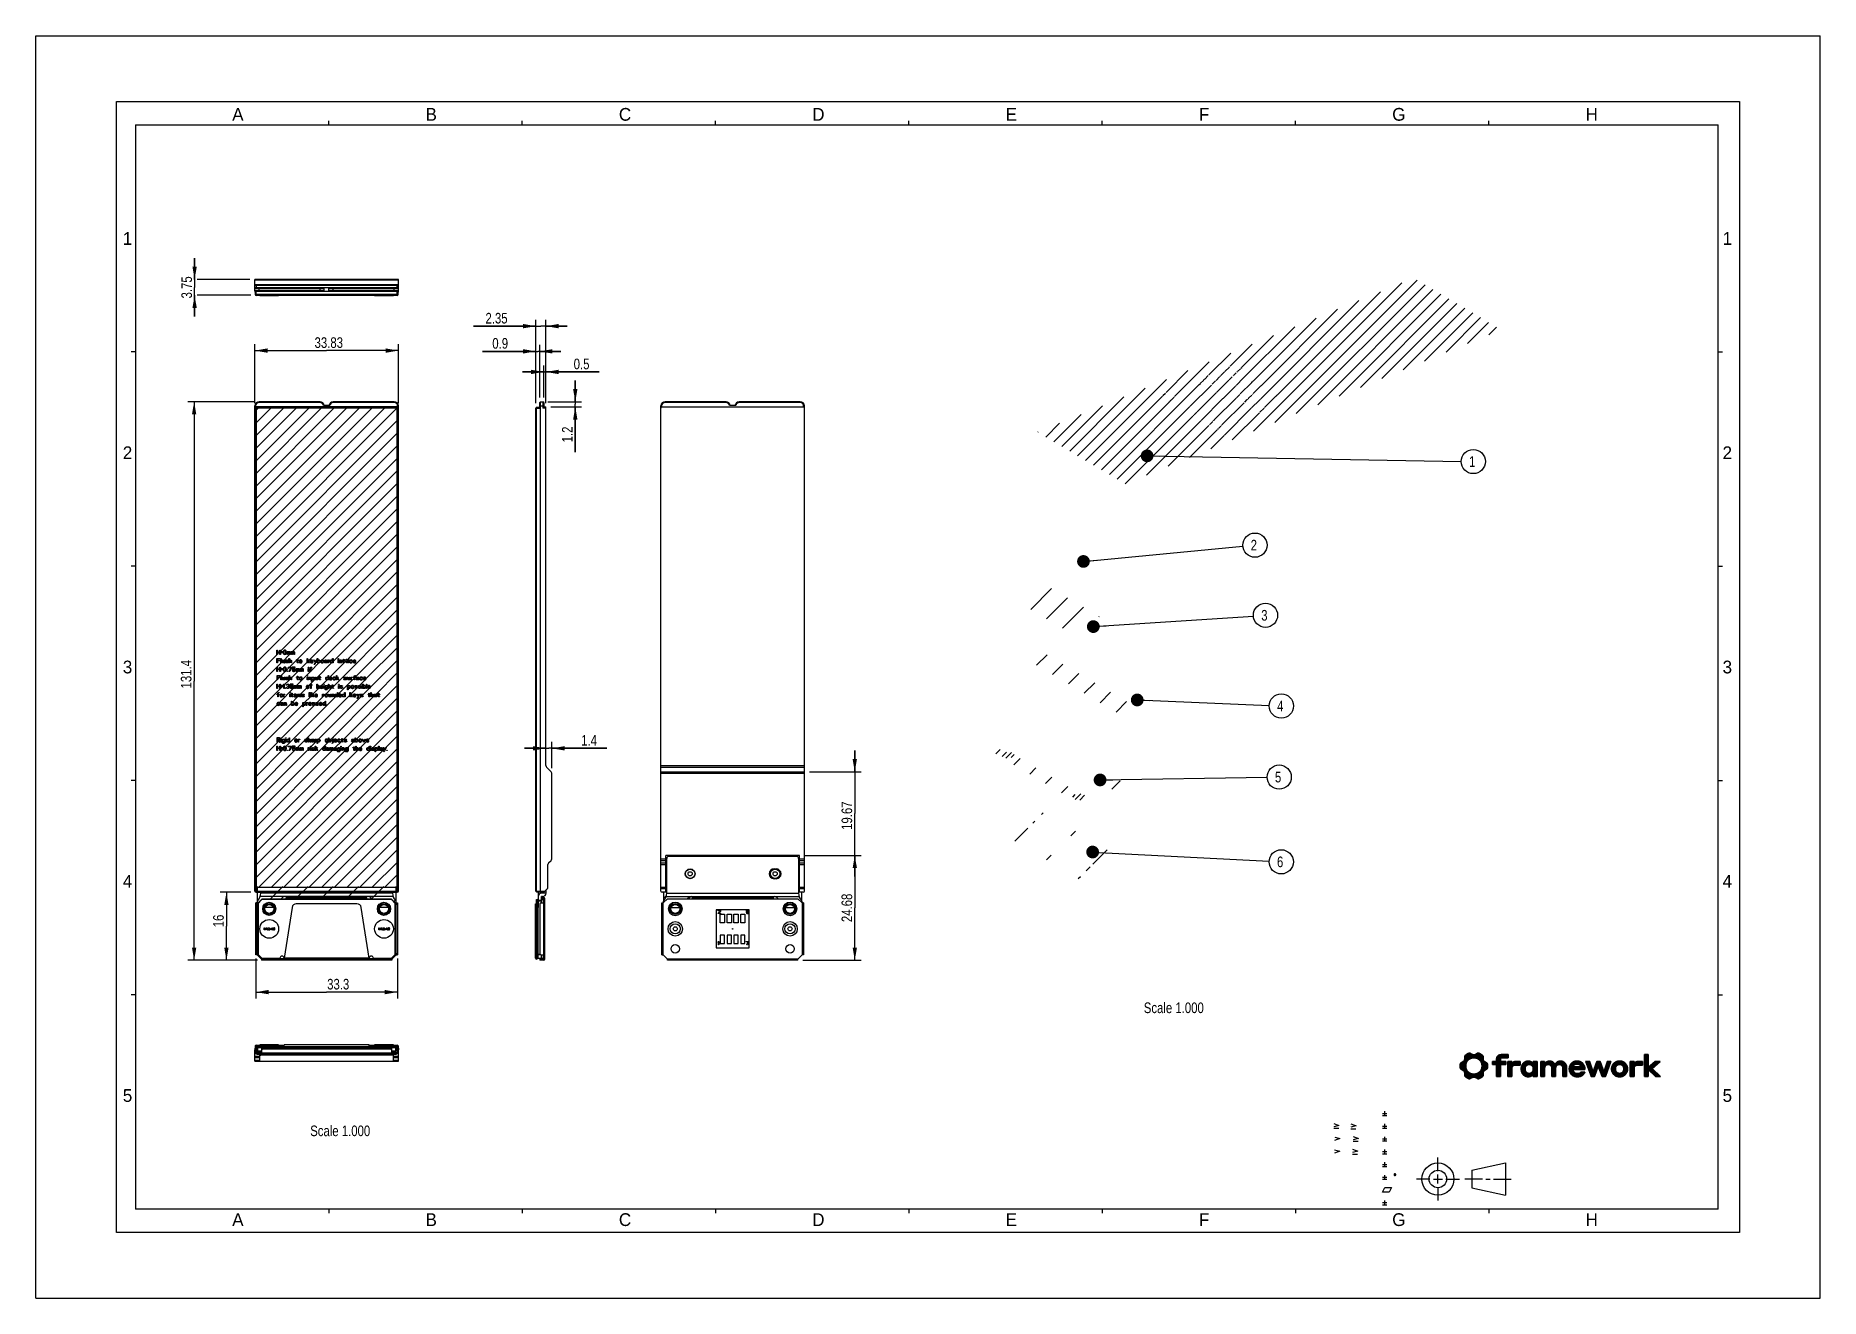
# Model space of a CAD drawing. Header units: millimetres. Extents: x 0 to 420, y 0 to 297.
import ezdxf

# ---------------------------------------------------------------- set-up
doc = ezdxf.new("R2010")
doc.units = ezdxf.units.MM
doc.header["$LTSCALE"] = 23.1
doc.layers.get('0').update_dxf_attribs({"linetype": 'CONTINUOUS'})
for name, color, linetype in [('03___PRT_ALL_CURVES', 7, 'CONTINUOUS'), ('06___PRT_ALL_SURFS', 7, 'CONTINUOUS'), ('ASSEM_MEM', 7, 'CONTINUOUS')]:
    doc.layers.add(name, color=color, linetype=linetype)
doc.styles.get("Standard").update_dxf_attribs({"font": 'txt', "width": 0.8})
doc.styles.add('TEXTSTYLE_2', font='txt')
doc.dimstyles.new('DIMSTYLE_1', dxfattribs={"dimtxt": 2.5, "dimasz": 3, "dimexe": 1.5, "dimexo": 1.2, "dimtad": 1, "dimdsep": 46, "dimtxsty": 'STANDARD', "dimblk": '_FILLED', "dimblk1": '_FILLED', "dimblk2": '_FILLED', "dimcen": 0.09, "dimazin": 2, "dimtp": 0.01, "dimtm": 0.01, "dimtfac": 1, "dimtofl": 0, "dimtmove": 0, "dimatfit": 3, "dimldrblk": '_FILLED', "dimfxl": 1, "dimtolj": 1, "dimarcsym": 0})
doc.dimstyles.get("Standard").update_dxf_attribs({"dimtxt": 2.5, "dimasz": 3, "dimexe": 1.5, "dimexo": 1.2, "dimtad": 1, "dimdsep": 46, "dimtxsty": 'STANDARD', "dimblk": '_FILLED', "dimblk1": '_FILLED', "dimblk2": '_FILLED', "dimcen": 0.09, "dimazin": 2, "dimtol": 1, "dimtp": 0.01, "dimtm": 0.01, "dimtfac": 1, "dimtofl": 0, "dimtmove": 0, "dimatfit": 3, "dimldrblk": '_FILLED', "dimfxl": 1, "dimtolj": 1, "dimarcsym": 0})

msp = doc.modelspace()

# ---------------------------------------------------------------- texts
at = {"color": 7, "linetype": 'CONTINUOUS', "char_height": 3, "width": 3, "attachment_point": 1, "line_spacing_factor": 0.9, "style": 'TEXTSTYLE_2'}
for s, insert in [('A', (46.25, 280)), ('B', (91.75, 280)), ('C', (137.25, 280)), ('D', (182.75, 280)), ('E', (228.25, 280)), ('F', (273.75, 280)), ('G', (319.25, 280)), ('H', (364.75, 280)), ('1', (20.5, 250.8)), ('1', (397, 250.8)), ('2', (20.5, 200.4)), ('2', (397, 200.4)), ('3', (20.5, 150)), ('3', (397, 150)), ('4', (20.5, 99.6)), ('4', (397, 99.6)), ('5', (20.5, 49.2)), ('5', (397, 49.2)), ('A', (46.25, 20)), ('B', (91.75, 20)), ('C', (137.25, 20)), ('D', (182.75, 20)), ('E', (228.25, 20)), ('F', (273.75, 20)), ('G', (319.25, 20)), ('H', (364.75, 20))]:
    msp.add_mtext(s, dxfattribs=dict(at, insert=insert))
at = {"color": 7, "linetype": 'CONTINUOUS', "char_height": 2.5, "width": 22, "attachment_point": 3, "line_spacing_factor": 0.9}
for insert in [(274.913, 69.582), (78.733, 40.638)]:
    msp.add_mtext('Scale 1.000', dxfattribs=dict(at, insert=insert))

# ---------------------------------------------------------------- blocks, each defined once
blk = doc.blocks.new('SYM301_BL0', base_point=(310.53, 34.5))
at = {"color": 7, "linetype": 'CONTINUOUS'}
for p, q in [((309.91, 35.07), (311.15, 34.61)), ((311.12, 34.61), (309.91, 34.29)), ((309.91, 33.93), (311.1, 33.93))]:
    blk.add_line(p, q, dxfattribs=at)
blk = doc.blocks.new('SYM301_BL1', base_point=(310.67, 37.51))
at = {"color": 7, "linetype": 'CONTINUOUS'}
for p, q in [((310.05, 38.08), (311.29, 37.62)), ((311.26, 37.62), (310.05, 37.3)), ((310.05, 36.94), (311.24, 36.94))]:
    blk.add_line(p, q, dxfattribs=at)
blk = doc.blocks.new('SYM301_BL2', base_point=(310.12, 40.46))
at = {"color": 7, "linetype": 'CONTINUOUS'}
for p, q in [((309.5, 41.03), (310.74, 40.57)), ((310.72, 40.57), (309.5, 40.25)), ((309.5, 39.89), (310.7, 39.89))]:
    blk.add_line(p, q, dxfattribs=at)
blk = doc.blocks.new('SYM001_BL3', base_point=(306.31, 34.52))
at = {"color": 7, "linetype": 'CONTINUOUS'}
for p, q in [((306.93, 34.59), (305.69, 34.13)), ((305.71, 34.91), (306.93, 34.59))]:
    blk.add_line(p, q, dxfattribs=at)
blk = doc.blocks.new('SYM001_BL4', base_point=(306.31, 37.48))
at = {"color": 7, "linetype": 'CONTINUOUS'}
for p, q in [((305.72, 37.87), (306.93, 37.56)), ((306.93, 37.56), (305.69, 37.09))]:
    blk.add_line(p, q, dxfattribs=at)
blk = doc.blocks.new('SYM301_BL5', base_point=(306.09, 40.56))
at = {"color": 7, "linetype": 'CONTINUOUS'}
for p, q in [((305.47, 41.13), (306.71, 40.67)), ((306.69, 40.67), (305.47, 40.36)), ((305.47, 39.99), (306.67, 39.99))]:
    blk.add_line(p, q, dxfattribs=at)
blk = doc.blocks.new('_FILLED')
at = {"color": 0, "linetype": 'BYBLOCK'}
blk.add_solid([(0, 0), (-1, 0.17), (-1, -0.17)], dxfattribs=at)
blk = doc.blocks.new('*D0')
at = {"color": 7, "linetype": 'CONTINUOUS'}
for p, q in [((51.36, 210.9), (35.79, 210.9)), ((37.29, 210.9), (37.29, 145.2)), ((37.29, 79.5), (37.29, 145.2)), ((52.22, 79.5), (35.79, 79.5))]:
    blk.add_line(p, q, dxfattribs=at)
at = {"color": 7, "linetype": 'CONTINUOUS', "xscale": 3, "yscale": 3, "zscale": 3}
for p, rotation in [((37.29, 210.9), 90), ((37.29, 79.5), 270)]:
    blk.add_blockref('_FILLED', p, dxfattribs=dict(at, rotation=rotation))
at = {"color": 7, "linetype": 'CONTINUOUS', "insert": (34.16, 146.8), "char_height": 2.5, "width": 10, "attachment_point": 2, "rotation": 90, "line_spacing_factor": 0.9}
blk.add_mtext('131.4', dxfattribs=at)
blk = doc.blocks.new('*D1')
at = {"color": 7, "linetype": 'CONTINUOUS'}
for p, q in [((51.56, 210.6), (51.56, 224.43)), ((51.56, 222.93), (68.47, 222.93)), ((85.38, 222.93), (68.47, 222.93)), ((85.38, 210.6), (85.38, 224.43))]:
    blk.add_line(p, q, dxfattribs=at)
at = {"color": 7, "linetype": 'CONTINUOUS', "xscale": 3, "yscale": 3, "zscale": 3, "rotation": 180}
blk.add_blockref('_FILLED', (51.56, 222.93), dxfattribs=at)
at = {"color": 7, "linetype": 'CONTINUOUS', "xscale": 3, "yscale": 3, "zscale": 3}
blk.add_blockref('_FILLED', (85.38, 222.93), dxfattribs=at)
at = {"color": 7, "linetype": 'CONTINUOUS', "insert": (68.98, 226.06), "char_height": 2.5, "width": 10, "attachment_point": 2, "line_spacing_factor": 0.9}
blk.add_mtext('33.83', dxfattribs=at)
blk = doc.blocks.new('*D2')
at = {"color": 7, "linetype": 'CONTINUOUS'}
for p, q in [((117.71, 222.75), (105.18, 222.75)), ((105.18, 222.75), (118.16, 222.75)), ((117.71, 210.6), (117.71, 224.25)), ((123.61, 222.75), (118.16, 222.75)), ((118.61, 211.9), (118.61, 224.25)), ((118.61, 222.75), (123.61, 222.75))]:
    blk.add_line(p, q, dxfattribs=at)
at = {"color": 7, "linetype": 'CONTINUOUS', "xscale": 3, "yscale": 3, "zscale": 3}
blk.add_blockref('_FILLED', (117.71, 222.75), dxfattribs=at)
at = {"color": 7, "linetype": 'CONTINUOUS', "xscale": 3, "yscale": 3, "zscale": 3, "rotation": 180}
blk.add_blockref('_FILLED', (118.61, 222.75), dxfattribs=at)
at = {"color": 7, "linetype": 'CONTINUOUS', "insert": (111.18, 225.88), "char_height": 2.5, "width": 6, "attachment_point": 3, "line_spacing_factor": 0.9}
blk.add_mtext('0.9', dxfattribs=at)
blk = doc.blocks.new('*D3')
at = {"color": 7, "linetype": 'CONTINUOUS'}
for p, q in [((117.71, 228.68), (103.06, 228.68)), ((103.06, 228.68), (118.89, 228.68)), ((117.71, 210.6), (117.71, 230.18)), ((125.06, 228.68), (118.89, 228.68)), ((120.06, 210.6), (120.06, 230.18)), ((120.06, 228.68), (125.06, 228.68))]:
    blk.add_line(p, q, dxfattribs=at)
at = {"color": 7, "linetype": 'CONTINUOUS', "xscale": 3, "yscale": 3, "zscale": 3}
blk.add_blockref('_FILLED', (117.71, 228.68), dxfattribs=at)
at = {"color": 7, "linetype": 'CONTINUOUS', "xscale": 3, "yscale": 3, "zscale": 3, "rotation": 180}
blk.add_blockref('_FILLED', (120.06, 228.68), dxfattribs=at)
at = {"color": 7, "linetype": 'CONTINUOUS', "insert": (111.06, 231.8), "char_height": 2.5, "width": 8, "attachment_point": 3, "line_spacing_factor": 0.9}
blk.add_mtext('2.35', dxfattribs=at)
blk = doc.blocks.new('*D4')
at = {"color": 7, "linetype": 'CONTINUOUS'}
for p, q in [((119.56, 211.9), (119.56, 219.41)), ((120.06, 210.6), (120.06, 219.41)), ((119.56, 217.91), (114.56, 217.91)), ((114.56, 217.91), (119.81, 217.91)), ((132.61, 217.91), (119.81, 217.91)), ((120.06, 217.91), (132.61, 217.91))]:
    blk.add_line(p, q, dxfattribs=at)
at = {"color": 7, "linetype": 'CONTINUOUS', "xscale": 3, "yscale": 3, "zscale": 3}
blk.add_blockref('_FILLED', (119.56, 217.91), dxfattribs=at)
at = {"color": 7, "linetype": 'CONTINUOUS', "xscale": 3, "yscale": 3, "zscale": 3, "rotation": 180}
blk.add_blockref('_FILLED', (120.06, 217.91), dxfattribs=at)
at = {"color": 7, "linetype": 'CONTINUOUS', "insert": (126.61, 221.03), "char_height": 2.5, "width": 6, "attachment_point": 1, "line_spacing_factor": 0.9}
blk.add_mtext('0.5', dxfattribs=at)
blk = doc.blocks.new('*D5')
at = {"color": 7, "linetype": 'CONTINUOUS'}
for p, q in [((126.99, 210.9), (126.99, 215.9)), ((126.99, 215.9), (126.99, 210.3)), ((120.56, 210.9), (128.49, 210.9)), ((126.99, 199.06), (126.99, 210.3)), ((121.26, 209.7), (128.49, 209.7)), ((126.99, 209.7), (126.99, 199.06))]:
    blk.add_line(p, q, dxfattribs=at)
at = {"color": 7, "linetype": 'CONTINUOUS', "xscale": 3, "yscale": 3, "zscale": 3}
for p, rotation in [((126.99, 210.9), 270), ((126.99, 209.7), 90)]:
    blk.add_blockref('_FILLED', p, dxfattribs=dict(at, rotation=rotation))
at = {"color": 7, "linetype": 'CONTINUOUS', "insert": (123.87, 205.06), "char_height": 2.5, "width": 6, "attachment_point": 3, "rotation": 90, "line_spacing_factor": 0.9}
blk.add_mtext('1.2', dxfattribs=at)
blk = doc.blocks.new('*D6')
at = {"color": 7, "linetype": 'CONTINUOUS'}
for p, q in [((51.82, 79.9), (51.82, 70.52)), ((85.12, 79.9), (85.12, 70.52)), ((51.82, 72.02), (68.47, 72.02)), ((85.12, 72.02), (68.47, 72.02))]:
    blk.add_line(p, q, dxfattribs=at)
at = {"color": 7, "linetype": 'CONTINUOUS', "xscale": 3, "yscale": 3, "zscale": 3, "rotation": 180}
blk.add_blockref('_FILLED', (51.82, 72.02), dxfattribs=at)
at = {"color": 7, "linetype": 'CONTINUOUS', "xscale": 3, "yscale": 3, "zscale": 3}
blk.add_blockref('_FILLED', (85.12, 72.02), dxfattribs=at)
at = {"color": 7, "linetype": 'CONTINUOUS', "insert": (71.2, 75.14), "char_height": 2.5, "width": 8, "attachment_point": 2, "line_spacing_factor": 0.9}
blk.add_mtext('33.3', dxfattribs=at)
blk = doc.blocks.new('*D7')
at = {"color": 7, "linetype": 'CONTINUOUS'}
for p, q in [((50.66, 95.5), (43.39, 95.5)), ((44.89, 95.5), (44.89, 87.5)), ((44.89, 79.5), (44.89, 87.5)), ((52.22, 79.5), (43.39, 79.5))]:
    blk.add_line(p, q, dxfattribs=at)
at = {"color": 7, "linetype": 'CONTINUOUS', "xscale": 3, "yscale": 3, "zscale": 3}
for p, rotation in [((44.89, 95.5), 90), ((44.89, 79.5), 270)]:
    blk.add_blockref('_FILLED', p, dxfattribs=dict(at, rotation=rotation))
at = {"color": 7, "linetype": 'CONTINUOUS', "insert": (41.76, 88.76), "char_height": 2.5, "width": 4, "attachment_point": 2, "rotation": 90, "line_spacing_factor": 0.9}
blk.add_mtext('16', dxfattribs=at)
blk = doc.blocks.new('*D8')
at = {"color": 7, "linetype": 'CONTINUOUS'}
for p, q in [((37.4, 239.68), (37.4, 244.68)), ((37.4, 244.68), (37.4, 237.8)), ((50.36, 239.68), (38.03, 239.68)), ((37.4, 230.93), (37.4, 237.8)), ((37.4, 235.93), (37.4, 230.93)), ((50.66, 235.93), (38.03, 235.93))]:
    blk.add_line(p, q, dxfattribs=at)
at = {"color": 7, "linetype": 'CONTINUOUS', "xscale": 3, "yscale": 3, "zscale": 3}
for p, rotation in [((37.4, 239.68), 270), ((37.4, 235.93), 90)]:
    blk.add_blockref('_FILLED', p, dxfattribs=dict(at, rotation=rotation))
at = {"color": 7, "linetype": 'CONTINUOUS', "insert": (34.28, 237.8), "char_height": 2.5, "width": 8, "attachment_point": 2, "rotation": 90, "line_spacing_factor": 0.9}
blk.add_mtext('3.75', dxfattribs=at)
blk = doc.blocks.new('*D9')
at = {"color": 7, "linetype": 'CONTINUOUS'}
for p, q in [((180.94, 104.18), (194.27, 104.18)), ((192.77, 104.18), (192.77, 91.84)), ((192.77, 79.5), (192.77, 91.84)), ((180.58, 79.5), (194.27, 79.5))]:
    blk.add_line(p, q, dxfattribs=at)
at = {"color": 7, "linetype": 'CONTINUOUS', "xscale": 3, "yscale": 3, "zscale": 3}
for p, rotation in [((192.77, 104.18), 90), ((192.77, 79.5), 270)]:
    blk.add_blockref('_FILLED', p, dxfattribs=dict(at, rotation=rotation))
at = {"color": 7, "linetype": 'CONTINUOUS', "insert": (189.65, 91.84), "char_height": 2.5, "width": 10, "attachment_point": 2, "rotation": 90, "line_spacing_factor": 0.9}
blk.add_mtext('24.68', dxfattribs=at)
blk = doc.blocks.new('*D10')
at = {"color": 7, "linetype": 'CONTINUOUS'}
for p, q in [((192.77, 123.85), (192.77, 128.85)), ((192.77, 128.85), (192.77, 114.01)), ((182.14, 123.85), (194.27, 123.85)), ((192.77, 99.18), (192.77, 114.01)), ((180.94, 104.18), (194.27, 104.18)), ((192.77, 104.18), (192.77, 99.18))]:
    blk.add_line(p, q, dxfattribs=at)
at = {"color": 7, "linetype": 'CONTINUOUS', "xscale": 3, "yscale": 3, "zscale": 3}
for p, rotation in [((192.77, 123.85), 270), ((192.77, 104.18), 90)]:
    blk.add_blockref('_FILLED', p, dxfattribs=dict(at, rotation=rotation))
at = {"color": 7, "linetype": 'CONTINUOUS', "insert": (189.65, 113.53), "char_height": 2.5, "width": 10, "attachment_point": 2, "rotation": 90, "line_spacing_factor": 0.9}
blk.add_mtext('19.67', dxfattribs=at)
blk = doc.blocks.new('*D11')
at = {"color": 7, "linetype": 'CONTINUOUS'}
for p, q in [((121.46, 124.7), (121.46, 130.87)), ((120.06, 129.37), (115.06, 129.37)), ((115.06, 129.37), (120.76, 129.37)), ((134.38, 129.37), (120.76, 129.37)), ((121.46, 129.37), (134.38, 129.37))]:
    blk.add_line(p, q, dxfattribs=at)
at = {"color": 7, "linetype": 'CONTINUOUS', "xscale": 3, "yscale": 3, "zscale": 3}
blk.add_blockref('_FILLED', (120.06, 129.37), dxfattribs=at)
at = {"color": 7, "linetype": 'CONTINUOUS', "xscale": 3, "yscale": 3, "zscale": 3, "rotation": 180}
blk.add_blockref('_FILLED', (121.46, 129.37), dxfattribs=at)
at = {"color": 7, "linetype": 'CONTINUOUS', "insert": (128.38, 132.5), "char_height": 2.5, "width": 6, "attachment_point": 1, "line_spacing_factor": 0.9}
blk.add_mtext('1.4', dxfattribs=at)
blk = doc.blocks.new('BALLOON_BL6', base_point=(338.32, 196.83))
at = {"color": 7, "linetype": 'CONTINUOUS'}
blk.add_circle((338.32, 196.83), 2.85, dxfattribs=at)
at = {"color": 7, "linetype": 'CONTINUOUS', "insert": (337.32, 198.08), "char_height": 2.5, "width": 2, "attachment_point": 1, "line_spacing_factor": 0.9}
blk.add_mtext('1', dxfattribs=at)
blk = doc.blocks.new('BALLOON_BL7', base_point=(286.94, 177.16))
at = {"color": 7, "linetype": 'CONTINUOUS'}
blk.add_circle((286.94, 177.16), 2.85, dxfattribs=at)
at = {"color": 7, "linetype": 'CONTINUOUS', "insert": (285.94, 178.41), "char_height": 2.5, "width": 2, "attachment_point": 1, "line_spacing_factor": 0.9}
blk.add_mtext('2', dxfattribs=at)
blk = doc.blocks.new('BALLOON_BL8', base_point=(289.43, 160.67))
at = {"color": 7, "linetype": 'CONTINUOUS'}
blk.add_circle((289.43, 160.67), 2.85, dxfattribs=at)
at = {"color": 7, "linetype": 'CONTINUOUS', "insert": (288.43, 161.92), "char_height": 2.5, "width": 2, "attachment_point": 1, "line_spacing_factor": 0.9}
blk.add_mtext('3', dxfattribs=at)
blk = doc.blocks.new('BALLOON_BL9', base_point=(293.16, 139.33))
at = {"color": 7, "linetype": 'CONTINUOUS'}
blk.add_circle((293.16, 139.33), 2.85, dxfattribs=at)
at = {"color": 7, "linetype": 'CONTINUOUS', "insert": (292.16, 140.58), "char_height": 2.5, "width": 2, "attachment_point": 1, "line_spacing_factor": 0.9}
blk.add_mtext('4', dxfattribs=at)
blk = doc.blocks.new('BALLOON_BL10', base_point=(292.66, 122.6))
at = {"color": 7, "linetype": 'CONTINUOUS'}
blk.add_circle((292.66, 122.6), 2.85, dxfattribs=at)
at = {"color": 7, "linetype": 'CONTINUOUS', "insert": (291.66, 123.85), "char_height": 2.5, "width": 2, "attachment_point": 1, "line_spacing_factor": 0.9}
blk.add_mtext('5', dxfattribs=at)
blk = doc.blocks.new('BALLOON_BL11', base_point=(293.13, 102.67))
at = {"color": 7, "linetype": 'CONTINUOUS'}
blk.add_circle((293.13, 102.67), 2.85, dxfattribs=at)
at = {"color": 7, "linetype": 'CONTINUOUS', "insert": (292.13, 103.92), "char_height": 2.5, "width": 2, "attachment_point": 1, "line_spacing_factor": 0.9}
blk.add_mtext('6', dxfattribs=at)

# ---------------------------------------------------------------- dimensions: what is measured, and where the dimension line sits
at = {"color": 7, "linetype": 'CONTINUOUS'}
for base, p1, p2, angle, picture, middle in [((37.401, 235.928), (51.556, 239.678), (51.856, 235.928), 270, '*D8', (37.401, 237.865)), ((126.991, 209.703), (119.361, 210.903), (120.061, 209.703), 270, '*D5', (126.991, 202.311)), ((37.287, 79.503), (52.556, 210.903), (53.419, 79.503), 270, '*D0', (37.287, 147.108)), ((120.061, 129.372), (121.461, 123.496), (120.061, 125.31), 180, '*D11', (131.696, 129.372)), ((192.774, 104.18), (180.938, 123.85), (179.738, 104.18), 270, '*D10', (192.774, 113.78)), ((192.774, 104.18), (179.375, 79.503), (179.738, 104.18), 90, '*D9', (192.774, 91.904)), ((44.888, 95.503), (53.419, 79.503), (51.856, 95.503), 90, '*D7', (44.888, 89.014))]:
    dim = msp.add_linear_dim(base=base, p1=p1, p2=p2, angle=angle, dimstyle='DIMSTYLE_1', dxfattribs=at)
    dim.commit()
    dim.dimension.update_dxf_attribs({"geometry": picture, "text_midpoint": middle, "dimtype": 160})
for base, p1, p2, picture, middle in [((120.061, 228.677), (117.711, 209.403), (120.061, 209.403), '*D3', (107.127, 228.677)), ((85.381364627, 222.933851131), (51.556364627, 209.403108391), (85.381364627, 209.403108391), '*D1', (69.044565582, 222.933851131)), ((118.611, 222.752), (117.711, 209.403), (118.611, 210.703), '*D2', (108.177, 222.752)), ((120.061, 217.906), (119.561, 210.703), (120.061, 209.403), '*D4', (129.671, 217.906)), ((85.119, 72.017), (51.819, 81.103), (85.119, 81.103), '*D6', (71.258, 72.017))]:
    dim = msp.add_linear_dim(base=base, p1=p1, p2=p2, dimstyle='DIMSTYLE_1', dxfattribs=at)
    dim.commit()
    dim.dimension.update_dxf_attribs({"geometry": picture, "text_midpoint": middle, "dimtype": 160})

# ---------------------------------------------------------------- hatches: boundary and pattern name
at = {"linetype": 'CONTINUOUS'}
for points in [[(336.717, 55.465), (336.664, 55.339), (336.619, 55.208), (336.584, 55.074), (336.558, 54.936), (336.543, 54.795), (336.538, 54.65), (336.543, 54.506), (336.558, 54.365), (336.584, 54.227), (336.619, 54.093), (335.373, 53.971), (335.36, 53.989), (335.347, 54.007), (335.336, 54.026), (335.326, 54.045), (335.317, 54.065), (335.309, 54.086), (335.302, 54.107), (335.297, 54.129), (335.293, 54.151), (335.281, 54.232), (335.272, 54.315), (335.264, 54.398), (335.259, 54.481), (335.255, 54.566), (335.254, 54.65), (335.255, 54.735), (335.259, 54.819), (335.264, 54.903), (335.272, 54.986), (335.281, 55.069), (335.293, 55.151), (335.297, 55.173), (335.302, 55.194), (335.309, 55.215), (335.317, 55.236), (335.326, 55.256), (335.336, 55.275), (335.347, 55.294), (335.36, 55.312), (335.373, 55.329), (335.388, 55.346), (335.403, 55.362), (335.419, 55.376), (335.437, 55.39), (335.455, 55.403), (335.474, 55.415), (336.779, 55.586)], [(337.533, 56.341), (337.417, 56.271), (337.307, 56.193), (337.202, 56.108), (337.103, 56.016), (337.011, 55.918), (336.926, 55.813), (336.849, 55.702), (336.779, 55.586), (335.474, 55.415), (335.949, 55.69), (335.988, 55.713), (336.024, 55.739), (336.059, 55.767), (336.091, 55.797), (336.122, 55.829), (336.151, 55.862), (336.177, 55.898), (336.201, 55.934), (336.223, 55.972), (336.243, 56.011), (336.26, 56.052), (336.275, 56.093), (336.287, 56.136), (336.297, 56.179), (336.304, 56.223), (336.308, 56.268), (336.309, 56.313), (338.183, 56.561), (338.045, 56.535), (337.911, 56.5), (337.781, 56.456), (337.655, 56.402)], [(338.469, 57.256), (340.391, 57.227), (340.49, 57.15), (340.507, 57.136), (340.523, 57.12), (340.538, 57.104), (340.552, 57.087), (340.565, 57.069), (340.576, 57.051), (340.587, 57.032), (340.596, 57.012), (340.605, 56.992), (340.612, 56.971), (340.618, 56.95), (340.622, 56.928), (340.626, 56.906), (340.628, 56.884), (340.628, 56.862), (338.183, 56.561), (336.309, 56.313), (336.309, 56.862), (336.31, 56.884), (336.312, 56.906), (336.315, 56.928), (336.32, 56.95), (336.326, 56.971), (336.333, 56.992), (336.341, 57.012), (336.351, 57.032), (336.361, 57.051), (336.373, 57.069), (336.386, 57.087), (336.4, 57.104), (336.415, 57.12), (336.431, 57.136), (336.448, 57.15), (336.546, 57.227), (338.239, 57.293), (338.284, 57.28), (338.33, 57.269), (338.376, 57.262), (338.422, 57.257)], [(338.195, 57.31), (338.239, 57.293), (336.546, 57.227), (336.648, 57.3), (338.109, 57.352), (338.151, 57.33)], [(337.633, 57.627), (338.109, 57.352), (336.648, 57.3), (336.752, 57.369), (336.859, 57.433), (336.969, 57.494), (337.081, 57.551), (337.196, 57.603), (337.593, 57.647), (337.613, 57.637)], [(337.421, 57.675), (337.443, 57.676), (337.465, 57.676), (337.487, 57.674), (337.508, 57.671), (337.53, 57.667), (337.551, 57.661), (337.572, 57.655), (337.593, 57.647), (337.196, 57.603), (337.313, 57.651), (337.334, 57.658), (337.355, 57.664), (337.377, 57.669), (337.399, 57.673)], [(338.469, 56.582), (338.325, 56.577), (338.183, 56.561), (340.628, 56.862), (340.628, 56.313), (340.63, 56.268), (339.631, 56.193), (339.52, 56.271), (339.404, 56.341), (339.283, 56.402), (339.157, 56.456), (339.027, 56.5), (338.892, 56.535), (338.754, 56.561), (338.613, 56.577)], [(340.186, 57.369), (340.29, 57.3), (340.391, 57.227), (338.469, 57.256), (338.515, 57.257), (338.562, 57.262), (338.608, 57.269), (338.653, 57.28), (338.699, 57.293), (338.743, 57.31), (338.786, 57.33), (338.829, 57.352), (339.742, 57.603), (339.857, 57.551), (339.969, 57.494), (340.079, 57.433)], [(339.495, 57.676), (339.517, 57.675), (339.539, 57.673), (339.56, 57.669), (339.582, 57.664), (339.603, 57.658), (339.625, 57.651), (339.742, 57.603), (338.829, 57.352), (339.305, 57.627), (339.324, 57.637), (339.345, 57.647), (339.365, 57.655), (339.386, 57.661), (339.408, 57.667), (339.429, 57.671), (339.451, 57.674), (339.473, 57.676)], [(340.634, 56.223), (340.641, 56.179), (339.736, 56.108), (339.631, 56.193), (340.63, 56.268)], [(340.65, 56.136), (340.663, 56.093), (339.834, 56.016), (339.736, 56.108), (340.641, 56.179)], [(340.677, 56.052), (340.694, 56.011), (339.926, 55.918), (339.834, 56.016), (340.663, 56.093)], [(340.736, 55.934), (340.76, 55.898), (340.011, 55.813), (339.926, 55.918), (340.694, 56.011), (340.714, 55.972)], [(340.815, 55.829), (340.846, 55.797), (340.089, 55.702), (340.011, 55.813), (340.76, 55.898), (340.787, 55.862)], [(340.95, 55.713), (340.988, 55.69), (341.464, 55.415), (340.274, 55.339), (340.22, 55.465), (340.159, 55.586), (340.089, 55.702), (340.846, 55.797), (340.879, 55.767), (340.913, 55.739)], [(341.55, 55.346), (341.565, 55.329), (340.318, 55.208), (340.274, 55.339), (341.464, 55.415), (341.483, 55.403), (341.501, 55.39), (341.518, 55.376), (341.535, 55.362)], [(341.628, 55.215), (341.635, 55.194), (340.353, 55.074), (340.318, 55.208), (341.565, 55.329), (341.578, 55.312), (341.59, 55.294), (341.601, 55.275), (341.612, 55.256), (341.621, 55.236)], [(341.644, 55.151), (341.656, 55.069), (340.379, 54.936), (340.353, 55.074), (341.635, 55.194), (341.64, 55.173)], [(341.666, 54.986), (341.674, 54.903), (340.395, 54.795), (340.379, 54.936), (341.656, 55.069)], [(341.682, 54.566), (341.679, 54.481), (340.379, 54.365), (340.395, 54.506), (341.684, 54.65)], [(341.679, 54.819), (341.682, 54.735), (341.684, 54.65), (340.395, 54.506), (340.4, 54.65), (340.395, 54.795), (341.674, 54.903)], [(344.713, 56.052), (344.713, 55.711), (342.857, 54.96), (342.857, 55.711), (343.823, 55.711), (344.722, 56.188), (344.717, 56.144), (344.714, 56.099)], [(345.971, 55.711), (345.971, 54.96), (344.713, 54.96), (344.713, 52.193), (343.823, 52.193), (343.823, 54.96), (342.857, 54.96), (344.713, 55.711)], [(344.765, 56.34), (344.751, 56.305), (343.823, 56.225), (343.825, 56.317), (344.8, 56.404), (344.782, 56.373)], [(344.73, 56.229), (344.722, 56.188), (343.823, 55.711), (343.823, 56.225), (344.751, 56.305), (344.739, 56.268)], [(344.821, 56.433), (344.8, 56.404), (343.825, 56.317), (343.832, 56.404), (344.871, 56.484), (344.845, 56.459)], [(344.899, 56.506), (344.871, 56.484), (343.832, 56.404), (343.844, 56.488), (344.999, 56.558), (344.963, 56.543), (344.93, 56.525)], [(345.037, 56.571), (344.999, 56.558), (343.844, 56.488), (343.861, 56.569), (345.269, 56.601), (345.217, 56.6), (345.168, 56.596), (345.122, 56.59), (345.078, 56.582)], [(344.892, 57.308), (344.998, 57.31), (346.514, 57.31), (346.514, 56.601), (345.269, 56.601), (343.861, 56.569), (343.882, 56.646), (343.908, 56.718), (343.939, 56.787), (343.974, 56.853), (344.015, 56.914), (344.06, 56.971), (344.111, 57.023), (344.166, 57.072), (344.226, 57.116), (344.292, 57.156), (344.362, 57.192), (344.437, 57.223), (344.518, 57.249), (344.604, 57.271), (344.694, 57.288), (344.79, 57.3)], [(348.426, 55.73), (348.517, 55.732), (349.337, 55.732), (349.337, 54.849), (348.399, 54.849), (348.307, 54.848), (348.221, 54.844), (348.139, 54.837), (348.062, 54.828), (347.99, 54.816), (347.922, 54.801), (347.859, 54.784), (347.8, 54.764), (347.745, 54.741), (347.695, 54.715), (347.649, 54.686), (347.606, 54.654), (347.564, 54.617), (347.527, 54.575), (347.494, 54.531), (347.466, 54.482), (347.442, 54.43), (346.494, 52.193), (346.494, 55.711), (347.377, 55.711), (347.377, 55.12), (347.397, 55.163), (347.423, 55.21), (347.455, 55.261), (347.494, 55.314), (347.54, 55.368), (347.593, 55.423), (347.638, 55.463), (347.689, 55.502), (347.744, 55.539), (347.805, 55.575), (347.872, 55.608), (347.944, 55.638), (348.023, 55.665), (348.108, 55.688), (348.181, 55.703), (348.258, 55.715), (348.34, 55.724)], [(350.662, 54.557), (350.625, 54.492), (349.639, 54.393), (349.669, 54.528), (350.702, 54.619)], [(350.748, 54.677), (350.702, 54.619), (349.669, 54.528), (349.708, 54.658), (350.797, 54.731)], [(350.85, 54.781), (350.797, 54.731), (349.708, 54.658), (349.754, 54.781), (350.968, 54.868), (350.907, 54.827)], [(351.032, 54.904), (350.968, 54.868), (349.754, 54.781), (349.807, 54.897), (351.405, 55.006), (351.324, 54.997), (351.246, 54.982), (351.172, 54.961), (351.1, 54.935)], [(349.868, 55.007), (349.935, 55.111), (351.489, 55.009), (351.405, 55.006), (349.807, 54.897)], [(352.404, 55.235), (352.422, 55.207), (349.935, 55.111), (350.008, 55.208), (352.381, 55.267)], [(352.435, 55.183), (351.995, 54.868), (351.932, 54.904), (351.866, 54.935), (351.797, 54.961), (351.724, 54.982), (351.649, 54.997), (351.57, 55.006), (351.489, 55.009), (349.935, 55.111), (352.422, 55.207)], [(352.355, 55.302), (352.381, 55.267), (350.008, 55.208), (350.088, 55.297), (352.312, 55.352)], [(352.262, 55.404), (352.312, 55.352), (350.088, 55.297), (350.181, 55.388), (352.203, 55.459)], [(351.973, 55.617), (352.058, 55.566), (352.135, 55.513), (352.203, 55.459), (350.181, 55.388), (350.282, 55.47), (350.388, 55.543), (350.499, 55.607), (351.903, 55.652)], [(351.747, 55.714), (351.827, 55.685), (351.903, 55.652), (350.499, 55.607), (350.616, 55.661), (350.737, 55.706), (351.661, 55.739)], [(351.125, 55.782), (351.26, 55.788), (351.369, 55.784), (351.472, 55.775), (351.569, 55.759), (351.661, 55.739), (350.737, 55.706), (350.863, 55.741), (350.992, 55.767)], [(352.435, 55.183), (352.435, 55.711), (353.325, 55.711), (353.325, 52.193), (352.442, 52.193), (352.442, 52.749), (352.36, 53.481), (352.386, 53.553), (352.409, 53.628), (352.426, 53.705), (352.439, 53.785), (352.446, 53.868), (352.449, 53.952), (352.446, 54.037), (352.439, 54.119), (352.426, 54.199), (352.409, 54.276), (352.386, 54.351), (352.36, 54.423), (352.328, 54.492), (352.293, 54.557), (352.253, 54.619), (352.209, 54.677), (352.161, 54.731), (352.109, 54.781), (352.054, 54.827), (351.995, 54.868)], [(355.114, 54.07), (355.114, 52.193), (354.231, 52.193), (354.231, 55.711), (355.114, 55.711), (355.114, 55.12), (355.194, 54.491), (355.17, 54.427), (355.15, 54.361), (355.134, 54.292), (355.123, 54.221), (355.116, 54.147)], [(356.268, 55.788), (356.372, 55.784), (356.473, 55.775), (356.571, 55.76), (356.666, 55.738), (356.757, 55.712), (356.845, 55.679), (356.929, 55.641), (357.01, 55.598), (357.086, 55.55), (357.159, 55.497), (357.228, 55.439), (357.292, 55.377), (357.352, 55.31), (357.408, 55.239), (357.459, 55.164), (357.505, 55.085), (355.909, 54.992), (355.837, 54.985), (355.768, 54.972), (355.702, 54.955), (355.639, 54.933), (355.58, 54.907), (355.523, 54.876), (355.469, 54.841), (355.419, 54.802), (355.372, 54.759), (355.329, 54.712), (355.29, 54.662), (355.254, 54.608), (355.222, 54.551), (355.194, 54.491), (355.114, 55.12), (355.142, 55.17), (355.175, 55.223), (355.215, 55.277), (355.261, 55.333), (355.313, 55.389), (355.37, 55.444), (355.434, 55.498), (355.503, 55.55), (355.578, 55.599), (355.66, 55.644), (355.747, 55.685), (355.839, 55.719), (355.918, 55.743), (356, 55.762), (356.085, 55.776), (356.175, 55.785)], [(356.055, 54.993), (355.983, 54.995), (355.909, 54.992), (357.505, 55.085), (357.547, 55.002), (358.576, 54.995), (358.502, 54.992), (358.43, 54.985), (358.362, 54.972), (358.296, 54.955), (358.233, 54.933), (358.173, 54.907), (358.116, 54.876), (358.063, 54.841), (358.012, 54.802), (357.966, 54.759), (357.922, 54.712), (357.883, 54.662), (357.847, 54.608), (357.815, 54.551), (357.787, 54.491), (357.763, 54.427), (357.743, 54.361), (357.728, 54.292), (357.716, 54.221), (357.709, 54.147), (357.707, 54.07), (357.707, 52.193), (356.817, 52.193), (356.817, 54.07), (356.815, 54.148), (356.809, 54.224), (356.798, 54.297), (356.783, 54.366), (356.765, 54.433), (356.742, 54.497), (356.715, 54.557), (356.685, 54.614), (356.651, 54.668), (356.613, 54.718), (356.572, 54.764), (356.527, 54.806), (356.479, 54.845), (356.428, 54.879), (356.373, 54.909), (356.316, 54.935), (356.255, 54.956), (356.191, 54.973), (356.124, 54.985)], [(358.84, 55.788), (358.965, 55.783), (359.086, 55.77), (359.201, 55.749), (359.312, 55.72), (359.418, 55.683), (359.519, 55.638), (359.614, 55.587), (359.704, 55.528), (359.789, 55.462), (359.867, 55.391), (359.94, 55.312), (360.006, 55.228), (360.066, 55.138), (360.12, 55.043), (360.167, 54.942), (360.207, 54.837), (360.24, 54.727), (359.278, 54.614), (359.244, 54.668), (359.206, 54.718), (359.165, 54.764), (359.121, 54.806), (359.072, 54.845), (359.021, 54.879), (358.967, 54.909), (358.909, 54.935), (358.848, 54.956), (358.784, 54.973), (358.718, 54.985), (358.648, 54.993), (358.576, 54.995), (357.547, 55.002), (357.58, 55.064), (357.618, 55.128), (357.662, 55.193), (357.712, 55.26), (357.768, 55.326), (357.83, 55.391), (357.899, 55.454), (357.975, 55.515), (358.057, 55.571), (358.146, 55.623), (358.243, 55.67), (358.347, 55.71), (358.436, 55.737), (358.529, 55.758), (358.628, 55.774), (358.731, 55.784)], [(360.24, 54.727), (360.266, 54.612), (360.285, 54.493), (360.296, 54.37), (360.3, 54.244), (360.3, 52.193), (359.41, 52.193), (359.41, 54.07), (359.408, 54.148), (359.402, 54.224), (359.391, 54.297), (359.376, 54.366), (359.358, 54.433), (359.335, 54.497), (359.308, 54.557), (359.278, 54.614)], [(361.878, 54.548), (361.855, 54.485), (360.964, 54.398), (360.998, 54.537), (361.935, 54.667), (361.905, 54.609)], [(361.969, 54.722), (361.935, 54.667), (360.998, 54.537), (361.042, 54.669), (362.005, 54.773)], [(362.046, 54.822), (362.005, 54.773), (361.042, 54.669), (361.095, 54.796), (362.136, 54.908), (362.089, 54.866)], [(362.185, 54.946), (362.136, 54.908), (361.095, 54.796), (361.156, 54.917), (362.294, 55.01), (362.238, 54.98)], [(362.352, 55.037), (362.294, 55.01), (361.156, 54.917), (361.226, 55.031), (362.686, 55.111), (362.614, 55.104), (362.545, 55.094), (362.478, 55.079), (362.414, 55.06)], [(362.609, 55.796), (362.761, 55.801), (362.913, 55.796), (363.061, 55.781), (363.204, 55.757), (363.342, 55.723), (363.474, 55.679), (363.6, 55.627), (363.72, 55.566), (363.834, 55.496), (363.941, 55.418), (364.041, 55.331), (364.134, 55.237), (364.219, 55.135), (364.297, 55.025), (364.366, 54.909), (364.427, 54.785), (364.48, 54.654), (363.625, 54.552), (363.597, 54.614), (363.565, 54.673), (363.531, 54.728), (363.493, 54.779), (363.453, 54.828), (363.409, 54.872), (363.363, 54.913), (363.314, 54.951), (363.262, 54.984), (363.207, 55.014), (363.15, 55.04), (363.091, 55.062), (363.029, 55.08), (362.965, 55.095), (362.899, 55.105), (362.831, 55.111), (362.761, 55.113), (362.686, 55.111), (361.226, 55.031), (361.304, 55.138), (361.39, 55.239), (361.483, 55.332), (361.583, 55.417), (361.69, 55.495), (361.804, 55.564), (361.924, 55.626), (362.05, 55.678), (362.182, 55.722), (362.319, 55.756), (362.462, 55.781)], [(364.48, 54.654), (364.523, 54.516), (364.558, 54.372), (363.671, 54.418), (363.65, 54.487), (363.625, 54.552)], [(368.189, 55.739), (369.051, 53.368), (370.719, 55.711), (369.433, 52.165), (368.633, 52.165), (367.737, 54.613), (366.847, 52.165), (366.068, 52.165), (366.534, 53.347), (367.403, 55.739)], [(371.931, 54.554), (371.894, 54.489), (370.918, 54.392), (370.955, 54.529), (371.973, 54.616)], [(372.019, 54.674), (371.973, 54.616), (370.955, 54.529), (371.001, 54.661), (372.123, 54.779), (372.069, 54.729)], [(372.181, 54.825), (372.123, 54.779), (371.001, 54.661), (371.057, 54.787), (372.308, 54.903), (372.243, 54.866)], [(372.377, 54.934), (372.308, 54.903), (371.057, 54.787), (371.121, 54.907), (372.684, 55.006), (372.603, 54.996), (372.524, 54.981), (372.449, 54.96)], [(372.768, 55.801), (372.919, 55.796), (373.067, 55.781), (373.21, 55.755), (373.349, 55.72), (373.483, 55.676), (373.611, 55.622), (373.734, 55.56), (373.851, 55.489), (373.962, 55.411), (374.066, 55.324), (374.163, 55.23), (374.252, 55.129), (374.334, 55.022), (374.407, 54.907), (374.472, 54.787), (374.527, 54.661), (374.574, 54.529), (373.669, 54.423), (373.636, 54.492), (373.599, 54.557), (373.557, 54.619), (373.511, 54.677), (373.461, 54.731), (373.408, 54.781), (373.35, 54.827), (373.289, 54.868), (373.224, 54.904), (373.155, 54.935), (373.084, 54.961), (373.009, 54.982), (372.932, 54.997), (372.851, 55.006), (372.768, 55.009), (372.684, 55.006), (371.121, 54.907), (371.194, 55.022), (371.276, 55.129), (371.365, 55.23), (371.462, 55.324), (371.566, 55.411), (371.677, 55.489), (371.794, 55.56), (371.918, 55.622), (372.047, 55.676), (372.182, 55.72), (372.322, 55.755), (372.466, 55.781), (372.615, 55.796)], [(377.209, 55.73), (377.3, 55.732), (378.121, 55.732), (378.121, 54.849), (377.182, 54.849), (377.09, 54.848), (377.004, 54.844), (376.922, 54.837), (376.845, 54.828), (376.773, 54.816), (376.705, 54.801), (376.642, 54.784), (376.583, 54.764), (376.529, 54.741), (376.478, 54.715), (376.432, 54.686), (376.389, 54.654), (376.348, 54.617), (376.31, 54.575), (376.278, 54.531), (376.249, 54.482), (376.225, 54.43), (375.277, 52.193), (375.277, 55.711), (376.16, 55.711), (376.16, 55.12), (376.181, 55.163), (376.207, 55.21), (376.238, 55.261), (376.277, 55.314), (376.323, 55.368), (376.376, 55.423), (376.422, 55.463), (376.472, 55.502), (376.527, 55.539), (376.588, 55.575), (376.655, 55.608), (376.728, 55.638), (376.806, 55.665), (376.891, 55.688), (376.964, 55.703), (377.041, 55.715), (377.123, 55.724)], [(379.519, 54.279), (381.132, 55.711), (382.293, 55.711), (380.423, 54.07), (382.39, 52.193), (381.201, 52.193), (379.519, 53.792), (379.519, 52.193), (378.643, 52.193), (378.643, 57.31), (379.519, 57.31)], [(336.619, 54.093), (336.664, 53.962), (336.717, 53.836), (335.949, 53.612), (335.474, 53.886), (335.455, 53.898), (335.437, 53.911), (335.419, 53.924), (335.403, 53.939), (335.388, 53.955), (335.373, 53.971)], [(336.779, 53.715), (336.849, 53.599), (336.926, 53.488), (337.011, 53.383), (337.103, 53.285), (337.202, 53.193), (337.307, 53.108), (337.417, 53.03), (337.533, 52.96), (336.309, 52.439), (336.309, 52.988), (336.308, 53.036), (336.303, 53.083), (336.295, 53.13), (336.284, 53.176), (336.27, 53.221), (336.254, 53.264), (336.235, 53.307), (336.213, 53.348), (336.188, 53.388), (336.161, 53.425), (336.131, 53.462), (336.099, 53.496), (336.065, 53.528), (336.029, 53.558), (335.99, 53.586), (335.949, 53.612), (336.717, 53.836)], [(338.469, 52.719), (338.613, 52.724), (338.754, 52.74), (340.628, 52.439), (340.628, 52.417), (340.626, 52.395), (340.622, 52.373), (340.618, 52.351), (340.612, 52.33), (340.605, 52.309), (340.596, 52.289), (340.587, 52.269), (340.576, 52.25), (340.565, 52.232), (340.552, 52.214), (340.538, 52.197), (340.523, 52.181), (340.507, 52.165), (340.49, 52.151), (340.391, 52.074), (338.608, 52.032), (338.562, 52.039), (338.515, 52.044), (338.469, 52.045), (336.648, 52.001), (336.546, 52.074), (336.448, 52.151), (336.431, 52.165), (336.415, 52.181), (336.4, 52.197), (336.386, 52.214), (336.373, 52.232), (336.361, 52.25), (336.351, 52.269), (336.341, 52.289), (336.333, 52.309), (336.326, 52.33), (336.32, 52.351), (336.315, 52.373), (336.312, 52.395), (336.31, 52.417), (336.309, 52.439), (337.533, 52.96), (337.655, 52.899), (337.781, 52.845), (337.911, 52.801), (338.045, 52.766), (338.183, 52.74), (338.325, 52.724)], [(338.239, 52.008), (338.195, 51.991), (336.752, 51.932), (336.648, 52.001), (338.469, 52.045), (338.422, 52.044), (338.376, 52.039), (338.33, 52.032), (338.284, 52.021)], [(338.109, 51.949), (337.633, 51.674), (337.313, 51.65), (337.196, 51.698), (337.081, 51.75), (336.969, 51.807), (336.859, 51.867), (336.752, 51.932), (338.195, 51.991), (338.151, 51.972)], [(337.593, 51.654), (337.572, 51.646), (337.551, 51.639), (337.53, 51.634), (337.508, 51.63), (337.487, 51.627), (337.465, 51.625), (337.443, 51.625), (337.421, 51.626), (337.399, 51.628), (337.377, 51.632), (337.355, 51.636), (337.334, 51.643), (337.313, 51.65), (337.633, 51.674), (337.613, 51.663)], [(338.608, 52.032), (340.391, 52.074), (340.29, 52.001), (340.186, 51.932), (339.305, 51.674), (338.829, 51.949), (338.786, 51.972), (338.743, 51.991), (338.699, 52.008), (338.653, 52.021)], [(340.63, 53.036), (340.628, 52.988), (340.628, 52.439), (338.754, 52.74), (338.892, 52.766), (339.027, 52.801), (339.157, 52.845), (339.283, 52.899), (339.404, 52.96), (339.52, 53.03), (340.635, 53.083)], [(339.742, 51.698), (339.625, 51.65), (339.603, 51.643), (339.582, 51.636), (339.56, 51.632), (339.539, 51.628), (339.517, 51.626), (339.495, 51.625), (339.473, 51.625), (339.451, 51.627), (339.429, 51.63), (339.408, 51.634), (339.386, 51.639), (339.365, 51.646), (339.345, 51.654), (339.324, 51.663), (339.305, 51.674), (340.186, 51.932), (340.079, 51.867), (339.969, 51.807), (339.857, 51.75)], [(340.642, 53.13), (340.635, 53.083), (339.52, 53.03), (339.631, 53.108), (340.653, 53.176)], [(340.667, 53.221), (340.653, 53.176), (339.631, 53.108), (339.736, 53.193), (340.683, 53.264)], [(340.703, 53.307), (340.683, 53.264), (339.736, 53.193), (339.834, 53.285), (340.725, 53.348)], [(340.749, 53.388), (340.725, 53.348), (339.834, 53.285), (339.926, 53.383), (340.806, 53.462), (340.776, 53.425)], [(340.838, 53.496), (340.806, 53.462), (339.926, 53.383), (340.011, 53.488), (340.948, 53.586), (340.909, 53.558), (340.872, 53.528)], [(341.464, 53.886), (340.988, 53.612), (340.948, 53.586), (340.011, 53.488), (340.089, 53.599), (340.159, 53.715), (340.22, 53.836), (341.55, 53.955), (341.535, 53.939), (341.518, 53.924), (341.501, 53.911), (341.483, 53.898)], [(341.565, 53.971), (341.55, 53.955), (340.22, 53.836), (340.274, 53.962), (341.628, 54.086), (341.621, 54.065), (341.612, 54.045), (341.601, 54.026), (341.59, 54.007), (341.578, 53.989)], [(341.635, 54.107), (341.628, 54.086), (340.274, 53.962), (340.318, 54.093), (341.644, 54.151), (341.64, 54.129)], [(341.656, 54.232), (341.644, 54.151), (340.318, 54.093), (340.353, 54.227), (341.666, 54.315)], [(341.674, 54.398), (341.666, 54.315), (340.353, 54.227), (340.379, 54.365), (341.679, 54.481)], [(347.377, 54.042), (347.377, 52.193), (346.494, 52.193), (347.442, 54.43), (347.421, 54.375), (347.405, 54.316), (347.393, 54.253), (347.384, 54.187), (347.379, 54.116)], [(350.513, 54.119), (350.505, 54.037), (350.502, 53.952), (349.603, 53.798), (349.598, 53.952), (349.603, 54.105), (350.525, 54.199)], [(350.543, 54.276), (350.525, 54.199), (349.603, 54.105), (349.617, 54.252), (350.566, 54.351)], [(350.505, 53.868), (350.513, 53.785), (349.617, 53.649), (349.603, 53.798), (350.502, 53.952)], [(350.593, 54.423), (350.566, 54.351), (349.617, 54.252), (349.639, 54.393), (350.625, 54.492)], [(350.525, 53.705), (350.543, 53.628), (349.639, 53.507), (349.617, 53.649), (350.513, 53.785)], [(350.566, 53.553), (350.593, 53.481), (349.669, 53.371), (349.639, 53.507), (350.543, 53.628)], [(350.625, 53.412), (350.662, 53.347), (349.708, 53.241), (349.669, 53.371), (350.593, 53.481)], [(350.702, 53.285), (350.748, 53.227), (349.754, 53.118), (349.708, 53.241), (350.662, 53.347)], [(350.85, 53.123), (350.907, 53.077), (349.807, 53.001), (349.754, 53.118), (350.748, 53.227), (350.797, 53.173)], [(350.968, 53.036), (351.032, 53), (349.868, 52.891), (349.807, 53.001), (350.907, 53.077)], [(351.489, 52.895), (351.57, 52.898), (351.649, 52.907), (351.724, 52.922), (351.797, 52.943), (351.866, 52.969), (351.932, 53), (351.995, 53.036), (352.054, 53.077), (352.109, 53.123), (352.161, 53.173), (352.209, 53.227), (352.253, 53.285), (352.293, 53.347), (352.328, 53.412), (352.36, 53.481), (352.442, 52.749), (349.934, 52.787), (349.868, 52.891), (351.032, 53), (351.1, 52.969), (351.172, 52.943), (351.246, 52.922), (351.324, 52.907), (351.405, 52.898)], [(352.413, 52.696), (352.391, 52.663), (350.087, 52.602), (350.008, 52.691), (349.934, 52.787), (352.442, 52.749), (352.429, 52.725)], [(352.366, 52.627), (352.324, 52.575), (350.18, 52.512), (350.087, 52.602), (352.391, 52.663)], [(352.274, 52.52), (352.216, 52.464), (352.166, 52.421), (350.386, 52.358), (350.28, 52.43), (350.18, 52.512), (352.324, 52.575)], [(352.111, 52.378), (352.051, 52.337), (350.497, 52.295), (350.386, 52.358), (352.166, 52.421)], [(351.985, 52.297), (351.914, 52.26), (351.837, 52.226), (351.755, 52.195), (350.859, 52.162), (350.734, 52.197), (350.613, 52.241), (350.497, 52.295), (352.051, 52.337)], [(351.666, 52.168), (351.592, 52.151), (351.513, 52.136), (351.119, 52.122), (350.987, 52.137), (350.859, 52.162), (351.755, 52.195)], [(351.43, 52.126), (351.344, 52.119), (351.253, 52.117), (351.119, 52.122), (351.513, 52.136)], [(363.671, 54.418), (364.558, 54.372), (364.583, 54.222), (364.598, 54.066), (364.603, 53.903), (360.923, 53.803), (360.918, 53.952), (360.923, 54.106), (360.939, 54.255), (360.964, 54.398), (361.855, 54.485), (361.836, 54.418)], [(364.603, 53.903), (364.603, 53.806), (361.808, 53.806), (361.816, 53.729), (361.829, 53.653), (360.964, 53.517), (360.939, 53.658), (360.923, 53.803)], [(361.847, 53.58), (361.869, 53.509), (360.999, 53.381), (360.964, 53.517), (361.829, 53.653)], [(361.896, 53.44), (361.927, 53.374), (361.043, 53.249), (360.999, 53.381), (361.869, 53.509)], [(362.001, 53.252), (362.044, 53.195), (361.097, 53.123), (361.043, 53.249), (361.927, 53.374), (361.962, 53.311)], [(362.091, 53.142), (362.141, 53.093), (361.159, 53.003), (361.097, 53.123), (362.044, 53.195)], [(362.254, 53.006), (362.315, 52.968), (361.23, 52.889), (361.159, 53.003), (362.141, 53.093), (362.196, 53.047)], [(362.447, 52.907), (362.518, 52.883), (361.309, 52.781), (361.23, 52.889), (362.315, 52.968), (362.379, 52.935)], [(363.67, 53.2), (363.685, 53.222), (364.561, 53.222), (364.544, 53.145), (364.516, 53.059), (364.475, 52.967), (364.421, 52.87), (364.353, 52.771), (364.272, 52.672), (361.493, 52.585), (361.397, 52.679), (361.309, 52.781), (362.83, 52.84), (362.896, 52.841), (362.959, 52.845), (363.019, 52.851), (363.075, 52.86), (363.129, 52.87), (363.192, 52.886), (363.251, 52.904), (363.306, 52.924), (363.356, 52.946), (363.403, 52.97), (363.445, 52.994), (363.484, 53.02), (363.519, 53.045), (363.561, 53.08), (363.596, 53.113), (363.626, 53.145), (363.651, 53.174)], [(362.83, 52.84), (361.309, 52.781), (362.518, 52.883), (362.592, 52.864), (362.668, 52.851), (362.748, 52.843)], [(364.202, 52.599), (364.123, 52.527), (364.036, 52.458), (363.94, 52.393), (363.835, 52.332), (363.721, 52.276), (363.597, 52.227), (363.464, 52.185), (362.363, 52.15), (362.219, 52.186), (362.081, 52.231), (361.949, 52.285), (361.825, 52.348), (361.707, 52.419), (361.596, 52.498), (361.493, 52.585), (364.272, 52.672)], [(363.35, 52.156), (363.23, 52.134), (363.103, 52.117), (362.97, 52.106), (362.83, 52.103), (362.669, 52.108), (362.513, 52.124), (362.363, 52.15), (363.464, 52.185)], [(371.778, 54.117), (371.77, 54.036), (371.767, 53.952), (370.876, 53.801), (370.87, 53.952), (370.876, 54.103), (371.791, 54.197)], [(371.81, 54.274), (371.791, 54.197), (370.876, 54.103), (370.892, 54.25), (371.833, 54.348)], [(371.77, 53.869), (371.778, 53.787), (370.892, 53.655), (370.876, 53.801), (371.767, 53.952)], [(371.861, 54.42), (371.833, 54.348), (370.892, 54.25), (370.918, 54.392), (371.894, 54.489)], [(371.791, 53.708), (371.81, 53.63), (370.918, 53.513), (370.892, 53.655), (371.778, 53.787)], [(371.833, 53.556), (371.861, 53.484), (370.955, 53.375), (370.918, 53.513), (371.81, 53.63)], [(371.894, 53.415), (371.931, 53.35), (371.001, 53.244), (370.955, 53.375), (371.861, 53.484)], [(371.973, 53.288), (372.019, 53.23), (371.057, 53.117), (371.001, 53.244), (371.931, 53.35)], [(372.123, 53.125), (372.181, 53.079), (371.121, 52.997), (371.057, 53.117), (372.019, 53.23), (372.069, 53.175)], [(372.308, 53.001), (372.377, 52.97), (371.194, 52.882), (371.121, 52.997), (372.181, 53.079), (372.243, 53.038)], [(372.768, 52.895), (372.851, 52.898), (374.334, 52.882), (374.252, 52.775), (374.163, 52.674), (374.066, 52.58), (373.962, 52.493), (373.851, 52.415), (373.734, 52.344), (373.611, 52.282), (373.483, 52.229), (373.349, 52.184), (373.21, 52.149), (373.067, 52.123), (372.919, 52.108), (372.768, 52.103), (372.615, 52.108), (372.466, 52.123), (372.322, 52.149), (372.182, 52.184), (372.047, 52.229), (371.918, 52.282), (371.794, 52.344), (371.677, 52.415), (371.566, 52.493), (371.462, 52.58), (371.365, 52.674), (371.276, 52.775), (371.194, 52.882), (372.377, 52.97), (372.449, 52.944), (372.524, 52.923), (372.603, 52.908), (372.684, 52.898)], [(374.574, 54.529), (374.611, 54.392), (374.637, 54.25), (374.654, 54.103), (374.659, 53.952), (374.654, 53.801), (374.637, 53.655), (374.611, 53.513), (374.574, 53.375), (374.527, 53.244), (374.472, 53.117), (374.407, 52.997), (374.334, 52.882), (372.851, 52.898), (372.932, 52.907), (373.009, 52.922), (373.084, 52.943), (373.155, 52.969), (373.224, 53), (373.289, 53.036), (373.35, 53.077), (373.408, 53.123), (373.461, 53.173), (373.511, 53.227), (373.557, 53.285), (373.599, 53.347), (373.636, 53.412), (373.669, 53.481), (373.697, 53.553), (373.72, 53.628), (373.738, 53.705), (373.752, 53.785), (373.76, 53.868), (373.762, 53.952), (373.76, 54.037), (373.752, 54.119), (373.738, 54.199), (373.72, 54.276), (373.697, 54.351), (373.669, 54.423)], [(376.16, 54.042), (376.16, 52.193), (375.277, 52.193), (376.225, 54.43), (376.204, 54.375), (376.188, 54.316), (376.176, 54.253), (376.167, 54.187), (376.162, 54.116)]]:
    msp.add_hatch(color=7, dxfattribs=at).paths.add_polyline_path(points)

# ---------------------------------------------------------------- linework, layer by layer
at = {"color": 7, "linetype": 'CONTINUOUS'}
for p, q in [((0, 0), (0, 297)), ((0, 297), (420, 297)), ((420, 0), (420, 297)), ((19, 15.5), (19, 281.5)), ((19, 281.5), (401, 281.5)), ((401, 281.5), (401, 15.5)), ((23.5, 276), (23.5, 21)), ((23.5, 276), (396, 276)), ((69, 276), (69, 277)), ((114.5, 276), (114.5, 277)), ((160, 276), (160, 277)), ((205.5, 276), (205.5, 277)), ((251, 276), (251, 277)), ((296.5, 276), (296.5, 277)), ((342, 276), (342, 277)), ((396, 21), (396, 276)), ((85.381, 239.678), (51.556, 239.678)), ((85.381, 239.531), (51.556, 239.531)), ((85.381, 238.424), (51.556, 238.424)), ((23.5, 222.6), (22.5, 222.6)), ((396, 222.6), (397, 222.6)), ((23.5, 172.2), (22.5, 172.2)), ((396, 172.2), (397, 172.2)), ((147.113, 125.31), (180.938, 125.31)), ((147.113, 124.957), (180.938, 124.957)), ((147.113, 123.85), (180.938, 123.85)), ((147.113, 123.496), (180.938, 123.496)), ((23.5, 121.8), (22.5, 121.8)), ((396, 121.8), (397, 121.8)), ((23.5, 71.4), (22.5, 71.4)), ((396, 71.4), (397, 71.4)), ((335.949, 55.69), (335.474, 55.415)), ((336.309, 56.862), (336.309, 56.313)), ((338.109, 57.352), (337.633, 57.627)), ((339.305, 57.627), (338.829, 57.352)), ((340.628, 56.313), (340.628, 56.862)), ((341.464, 55.415), (340.988, 55.69)), ((343.823, 55.711), (342.857, 55.711)), ((342.857, 55.711), (342.857, 54.96)), ((342.857, 54.96), (343.823, 54.96)), ((343.823, 56.225), (343.823, 55.711)), ((343.823, 54.96), (343.823, 52.193)), ((344.713, 55.711), (344.713, 56.052)), ((345.971, 55.711), (344.713, 55.711)), ((344.713, 54.96), (345.971, 54.96)), ((344.713, 52.193), (344.713, 54.96)), ((346.514, 57.31), (344.998, 57.31)), ((345.269, 56.601), (346.514, 56.601)), ((345.971, 54.96), (345.971, 55.711)), ((347.377, 55.711), (346.494, 55.711)), ((346.494, 55.711), (346.494, 52.193)), ((346.514, 56.601), (346.514, 57.31)), ((347.377, 55.12), (347.377, 55.711)), ((348.399, 54.849), (349.337, 54.849)), ((349.337, 55.732), (348.517, 55.732)), ((349.337, 54.849), (349.337, 55.732)), ((353.325, 55.711), (352.435, 55.711)), ((352.435, 55.711), (352.435, 55.183)), ((353.325, 52.193), (353.325, 55.711)), ((355.114, 55.711), (354.231, 55.711)), ((354.231, 55.711), (354.231, 52.193)), ((355.114, 55.12), (355.114, 55.711)), ((365.72, 55.711), (364.754, 55.711)), ((364.754, 55.711), (366.068, 52.165)), ((366.534, 53.347), (365.72, 55.711)), ((367.403, 55.739), (366.534, 53.347)), ((366.847, 52.165), (367.737, 54.613)), ((368.189, 55.739), (367.403, 55.739)), ((367.737, 54.613), (368.633, 52.165)), ((369.051, 53.368), (368.189, 55.739)), ((369.857, 55.711), (369.051, 53.368)), ((369.433, 52.165), (370.719, 55.711)), ((370.719, 55.711), (369.857, 55.711)), ((376.16, 55.711), (375.277, 55.711)), ((375.277, 55.711), (375.277, 52.193)), ((376.16, 55.12), (376.16, 55.711)), ((377.182, 54.849), (378.121, 54.849)), ((378.121, 55.732), (377.3, 55.732)), ((378.121, 54.849), (378.121, 55.732)), ((379.519, 57.31), (378.643, 57.31)), ((378.643, 57.31), (378.643, 52.193)), ((379.519, 54.279), (379.519, 57.31)), ((381.132, 55.711), (379.519, 54.279)), ((380.423, 54.07), (382.293, 55.711)), ((382.293, 55.711), (381.132, 55.711)), ((335.474, 53.886), (335.949, 53.612)), ((336.309, 52.988), (336.309, 52.439)), ((337.633, 51.674), (338.109, 51.949)), ((338.829, 51.949), (339.305, 51.674)), ((340.628, 52.439), (340.628, 52.988)), ((340.988, 53.612), (341.464, 53.886)), ((343.823, 52.193), (344.713, 52.193)), ((346.494, 52.193), (347.377, 52.193)), ((347.377, 52.193), (347.377, 54.042)), ((352.442, 52.749), (352.442, 52.193)), ((352.442, 52.193), (353.325, 52.193)), ((354.231, 52.193), (355.114, 52.193)), ((355.114, 52.193), (355.114, 54.07)), ((356.817, 54.07), (356.817, 52.193)), ((356.817, 52.193), (357.707, 52.193)), ((357.707, 52.193), (357.707, 54.07)), ((359.41, 54.07), (359.41, 52.193)), ((359.41, 52.193), (360.3, 52.193)), ((360.3, 52.193), (360.3, 54.244)), ((361.808, 53.806), (364.603, 53.806)), ((363.671, 54.418), (361.836, 54.418)), ((364.561, 53.222), (363.685, 53.222)), ((364.603, 53.806), (364.603, 53.903)), ((366.068, 52.165), (366.847, 52.165)), ((368.633, 52.165), (369.433, 52.165)), ((375.277, 52.193), (376.16, 52.193)), ((376.16, 52.193), (376.16, 54.042)), ((378.643, 52.193), (379.519, 52.193)), ((379.519, 53.792), (381.201, 52.193)), ((379.519, 52.193), (379.519, 53.792)), ((382.39, 52.193), (380.423, 54.07)), ((381.201, 52.193), (382.39, 52.193)), ((316.967, 43.5), (317.967, 43.5)), ((316.967, 43), (317.967, 43)), ((317.467, 44), (317.467, 43)), ((316.967, 40.5), (317.967, 40.5)), ((316.967, 40), (317.967, 40)), ((317.467, 41), (317.467, 40)), ((317.467, 38), (317.467, 37)), ((316.967, 37.5), (317.967, 37.5)), ((316.967, 37), (317.967, 37)), ((316.967, 34.5), (317.967, 34.5)), ((316.967, 34), (317.967, 34)), ((317.467, 35), (317.467, 34)), ((316.967, 31.5), (317.967, 31.5)), ((316.967, 31), (317.967, 31)), ((317.467, 32), (317.467, 31)), ((330.004, 29.928), (330.004, 33.12)), ((338.01, 30.108), (345.89, 31.828)), ((338.01, 30.108), (338.01, 25.986)), ((345.89, 31.828), (345.89, 24.266)), ((316.967, 28.5), (317.967, 28.5)), ((316.967, 28), (317.967, 28)), ((317.467, 29), (317.467, 28)), ((328.122, 28.047), (324.931, 28.047)), ((328.934, 28.047), (331.073, 28.047)), ((330.004, 26.977), (330.004, 29.117)), ((330.004, 26.166), (330.004, 22.974)), ((331.885, 28.047), (335.077, 28.047)), ((340.473, 28.047), (336.327, 28.047)), ((338.01, 25.986), (345.89, 24.266)), ((341.27, 28.047), (342.299, 28.047)), ((343.097, 28.047), (347.242, 28.047)), ((396, 21), (23.5, 21)), ((69, 21), (69, 20)), ((114.5, 21), (114.5, 20)), ((160, 21), (160, 20)), ((205.5, 21), (205.5, 20)), ((251, 21), (251, 20)), ((296.5, 21), (296.5, 20)), ((316.967, 22.5), (317.967, 22.5)), ((316.967, 22), (317.967, 22)), ((317.467, 23), (317.467, 22)), ((342, 21), (342, 20)), ((401, 15.5), (19, 15.5)), ((0, 0), (420, 0))]:
    msp.add_line(p, q, dxfattribs=at)
for points in [[(336.717, 55.465), (336.664, 55.339), (336.619, 55.208), (336.584, 55.074), (336.558, 54.936), (336.543, 54.795), (336.538, 54.65), (336.543, 54.506), (336.558, 54.365), (336.584, 54.227), (336.619, 54.093), (335.373, 53.971), (335.36, 53.989), (335.347, 54.007), (335.336, 54.026), (335.326, 54.045), (335.317, 54.065), (335.309, 54.086), (335.302, 54.107), (335.297, 54.129), (335.293, 54.151), (335.281, 54.232), (335.272, 54.315), (335.264, 54.398), (335.259, 54.481), (335.255, 54.566), (335.254, 54.65), (335.255, 54.735), (335.259, 54.819), (335.264, 54.903), (335.272, 54.986), (335.281, 55.069), (335.293, 55.151), (335.297, 55.173), (335.302, 55.194), (335.309, 55.215), (335.317, 55.236), (335.326, 55.256), (335.336, 55.275), (335.347, 55.294), (335.36, 55.312), (335.373, 55.329), (335.388, 55.346), (335.403, 55.362), (335.419, 55.376), (335.437, 55.39), (335.455, 55.403), (335.474, 55.415), (336.779, 55.586), (336.717, 55.465)], [(335.293, 55.151), (335.289, 55.125), (335.285, 55.099), (335.282, 55.073), (335.278, 55.047), (335.275, 55.021), (335.272, 54.995), (335.27, 54.969), (335.267, 54.943), (335.265, 54.916), (335.263, 54.89), (335.261, 54.864), (335.259, 54.837), (335.258, 54.811), (335.257, 54.784), (335.256, 54.757), (335.255, 54.731), (335.255, 54.704), (335.254, 54.677), (335.254, 54.65)], [(335.254, 54.65), (335.254, 54.624), (335.255, 54.597), (335.255, 54.57), (335.256, 54.543), (335.257, 54.517), (335.258, 54.49), (335.259, 54.464), (335.261, 54.437), (335.263, 54.411), (335.265, 54.385), (335.267, 54.358), (335.27, 54.332), (335.272, 54.306), (335.275, 54.28), (335.278, 54.254), (335.282, 54.228), (335.285, 54.202), (335.289, 54.176), (335.293, 54.151)], [(335.474, 55.415), (335.468, 55.411), (335.462, 55.408), (335.456, 55.404), (335.45, 55.4), (335.444, 55.396), (335.439, 55.392), (335.433, 55.388), (335.428, 55.383), (335.422, 55.379), (335.417, 55.375), (335.412, 55.37), (335.407, 55.365), (335.402, 55.361), (335.397, 55.356), (335.392, 55.351), (335.388, 55.346), (335.383, 55.341), (335.378, 55.336), (335.374, 55.331), (335.37, 55.325), (335.365, 55.32), (335.361, 55.314), (335.357, 55.309), (335.353, 55.303), (335.35, 55.297), (335.346, 55.292), (335.342, 55.286), (335.339, 55.28), (335.335, 55.274), (335.332, 55.268), (335.329, 55.262), (335.326, 55.256), (335.323, 55.25), (335.32, 55.243), (335.317, 55.237), (335.315, 55.231), (335.312, 55.224), (335.31, 55.218), (335.308, 55.211), (335.306, 55.205), (335.304, 55.198), (335.302, 55.191), (335.3, 55.185), (335.298, 55.178), (335.297, 55.171), (335.295, 55.164), (335.294, 55.157), (335.293, 55.151)], [(337.533, 56.341), (337.417, 56.271), (337.307, 56.193), (337.202, 56.108), (337.103, 56.016), (337.011, 55.918), (336.926, 55.813), (336.849, 55.702), (336.779, 55.586), (335.474, 55.415), (335.949, 55.69), (335.988, 55.713), (336.024, 55.739), (336.059, 55.767), (336.091, 55.797), (336.122, 55.829), (336.151, 55.862), (336.177, 55.898), (336.201, 55.934), (336.223, 55.972), (336.243, 56.011), (336.26, 56.052), (336.275, 56.093), (336.287, 56.136), (336.297, 56.179), (336.304, 56.223), (336.308, 56.268), (336.309, 56.313), (338.183, 56.561), (338.045, 56.535), (337.911, 56.5), (337.781, 56.456), (337.655, 56.402), (337.533, 56.341)], [(336.309, 56.313), (336.309, 56.298), (336.309, 56.284), (336.308, 56.269), (336.307, 56.255), (336.306, 56.241), (336.304, 56.226), (336.302, 56.212), (336.3, 56.198), (336.298, 56.184), (336.295, 56.17), (336.292, 56.156), (336.289, 56.142), (336.285, 56.129), (336.281, 56.115), (336.277, 56.101), (336.273, 56.088), (336.268, 56.074), (336.264, 56.061), (336.259, 56.048), (336.253, 56.035), (336.248, 56.022), (336.242, 56.009), (336.236, 55.996), (336.23, 55.984), (336.223, 55.971), (336.216, 55.959), (336.209, 55.947), (336.202, 55.935), (336.194, 55.923), (336.187, 55.911), (336.179, 55.9), (336.17, 55.888), (336.162, 55.877), (336.153, 55.866), (336.144, 55.855), (336.135, 55.844), (336.126, 55.833), (336.117, 55.823), (336.107, 55.813), (336.097, 55.803), (336.087, 55.793), (336.076, 55.783), (336.066, 55.773), (336.055, 55.764), (336.044, 55.755), (336.033, 55.746), (336.021, 55.737), (336.01, 55.729), (335.998, 55.721), (335.986, 55.713), (335.974, 55.705), (335.962, 55.697), (335.949, 55.69)], [(338.469, 57.256), (340.391, 57.227), (340.49, 57.15), (340.507, 57.136), (340.523, 57.12), (340.538, 57.104), (340.552, 57.087), (340.565, 57.069), (340.576, 57.051), (340.587, 57.032), (340.596, 57.012), (340.605, 56.992), (340.612, 56.971), (340.618, 56.95), (340.622, 56.928), (340.626, 56.906), (340.628, 56.884), (340.628, 56.862), (338.183, 56.561), (336.309, 56.313), (336.309, 56.862), (336.31, 56.884), (336.312, 56.906), (336.315, 56.928), (336.32, 56.95), (336.326, 56.971), (336.333, 56.992), (336.341, 57.012), (336.351, 57.032), (336.361, 57.051), (336.373, 57.069), (336.386, 57.087), (336.4, 57.104), (336.415, 57.12), (336.431, 57.136), (336.448, 57.15), (336.546, 57.227), (338.239, 57.293), (338.284, 57.28), (338.33, 57.269), (338.376, 57.262), (338.422, 57.257), (338.469, 57.256)], [(336.448, 57.15), (336.442, 57.146), (336.437, 57.141), (336.432, 57.137), (336.427, 57.132), (336.422, 57.127), (336.417, 57.122), (336.412, 57.117), (336.407, 57.112), (336.403, 57.107), (336.398, 57.102), (336.394, 57.097), (336.389, 57.091), (336.385, 57.086), (336.381, 57.08), (336.377, 57.075), (336.373, 57.069), (336.369, 57.063), (336.365, 57.058), (336.362, 57.052), (336.358, 57.046), (336.355, 57.04), (336.352, 57.034), (336.349, 57.028), (336.346, 57.022), (336.343, 57.016), (336.34, 57.009), (336.337, 57.003), (336.335, 56.997), (336.332, 56.99), (336.33, 56.984), (336.328, 56.977), (336.326, 56.971), (336.324, 56.964), (336.322, 56.958), (336.32, 56.951), (336.318, 56.944), (336.317, 56.938), (336.316, 56.931), (336.314, 56.924), (336.313, 56.917), (336.312, 56.91), (336.311, 56.903), (336.311, 56.897), (336.31, 56.89), (336.31, 56.883), (336.309, 56.876), (336.309, 56.869), (336.309, 56.862)], [(337.313, 57.651), (337.279, 57.638), (337.246, 57.624), (337.212, 57.61), (337.179, 57.596), (337.146, 57.581), (337.113, 57.566), (337.081, 57.551), (337.049, 57.535), (337.016, 57.519), (336.984, 57.503), (336.953, 57.486), (336.921, 57.469), (336.89, 57.451), (336.859, 57.433), (336.828, 57.415), (336.797, 57.397), (336.767, 57.378), (336.737, 57.359), (336.707, 57.339), (336.677, 57.32), (336.648, 57.3), (336.618, 57.279), (336.589, 57.258), (336.56, 57.237), (336.532, 57.216), (336.504, 57.194), (336.476, 57.172), (336.448, 57.15)], [(336.538, 54.65), (336.538, 54.697), (336.54, 54.743), (336.542, 54.788), (336.546, 54.834), (336.551, 54.879), (336.557, 54.924), (336.564, 54.968), (336.571, 55.012), (336.58, 55.056), (336.59, 55.099), (336.601, 55.142), (336.612, 55.185), (336.625, 55.227), (336.639, 55.269), (336.653, 55.311), (336.669, 55.352), (336.685, 55.392), (336.702, 55.432), (336.72, 55.472), (336.739, 55.511), (336.759, 55.549), (336.78, 55.588), (336.801, 55.625), (336.823, 55.662), (336.847, 55.699), (336.87, 55.735), (336.895, 55.77), (336.92, 55.805), (336.947, 55.839), (336.973, 55.873), (337.001, 55.906), (337.029, 55.938), (337.058, 55.97), (337.088, 56.001), (337.119, 56.031), (337.15, 56.061), (337.181, 56.09), (337.214, 56.118), (337.247, 56.146), (337.28, 56.173), (337.314, 56.199), (337.349, 56.224), (337.385, 56.249), (337.421, 56.273), (337.457, 56.296), (337.494, 56.318), (337.532, 56.34), (337.57, 56.36), (337.608, 56.38), (337.648, 56.399), (337.687, 56.417), (337.727, 56.434), (337.768, 56.451), (337.809, 56.466), (337.85, 56.481), (337.892, 56.494), (337.934, 56.507), (337.977, 56.519), (338.02, 56.529), (338.063, 56.539), (338.107, 56.548), (338.151, 56.556), (338.196, 56.563), (338.24, 56.568), (338.286, 56.573), (338.331, 56.577), (338.377, 56.58), (338.423, 56.581), (338.469, 56.582)], [(338.469, 52.719), (338.423, 52.72), (338.377, 52.721), (338.331, 52.724), (338.286, 52.728), (338.24, 52.732), (338.196, 52.738), (338.151, 52.745), (338.107, 52.753), (338.063, 52.762), (338.02, 52.772), (337.977, 52.782), (337.934, 52.794), (337.892, 52.807), (337.85, 52.82), (337.809, 52.835), (337.768, 52.85), (337.727, 52.867), (337.687, 52.884), (337.648, 52.902), (337.608, 52.921), (337.57, 52.941), (337.532, 52.961), (337.494, 52.983), (337.457, 53.005), (337.421, 53.028), (337.385, 53.052), (337.349, 53.077), (337.314, 53.102), (337.28, 53.128), (337.247, 53.155), (337.214, 53.183), (337.181, 53.211), (337.15, 53.24), (337.119, 53.27), (337.088, 53.3), (337.058, 53.331), (337.029, 53.363), (337.001, 53.395), (336.973, 53.428), (336.947, 53.462), (336.92, 53.496), (336.895, 53.531), (336.87, 53.566), (336.847, 53.602), (336.823, 53.639), (336.801, 53.676), (336.78, 53.713), (336.759, 53.751), (336.739, 53.79), (336.72, 53.829), (336.702, 53.869), (336.685, 53.909), (336.669, 53.949), (336.653, 53.99), (336.639, 54.032), (336.625, 54.074), (336.612, 54.116), (336.601, 54.158), (336.59, 54.201), (336.58, 54.245), (336.571, 54.289), (336.564, 54.333), (336.557, 54.377), (336.551, 54.422), (336.546, 54.467), (336.542, 54.513), (336.54, 54.558), (336.538, 54.604), (336.538, 54.65)], [(338.195, 57.31), (338.239, 57.293), (336.546, 57.227), (336.648, 57.3), (338.109, 57.352), (338.151, 57.33), (338.195, 57.31)], [(337.633, 57.627), (338.109, 57.352), (336.648, 57.3), (336.752, 57.369), (336.859, 57.433), (336.969, 57.494), (337.081, 57.551), (337.196, 57.603), (337.593, 57.647), (337.613, 57.637), (337.633, 57.627)], [(337.421, 57.675), (337.443, 57.676), (337.465, 57.676), (337.487, 57.674), (337.508, 57.671), (337.53, 57.667), (337.551, 57.661), (337.572, 57.655), (337.593, 57.647), (337.196, 57.603), (337.313, 57.651), (337.334, 57.658), (337.355, 57.664), (337.377, 57.669), (337.399, 57.673), (337.421, 57.675)], [(337.633, 57.627), (337.627, 57.63), (337.621, 57.633), (337.614, 57.637), (337.608, 57.64), (337.602, 57.643), (337.596, 57.646), (337.589, 57.648), (337.583, 57.651), (337.576, 57.653), (337.57, 57.656), (337.563, 57.658), (337.557, 57.66), (337.55, 57.662), (337.543, 57.664), (337.537, 57.665), (337.53, 57.667), (337.523, 57.668), (337.516, 57.67), (337.51, 57.671), (337.503, 57.672), (337.496, 57.673), (337.489, 57.674), (337.483, 57.674), (337.476, 57.675), (337.469, 57.675), (337.462, 57.676), (337.455, 57.676), (337.448, 57.676), (337.441, 57.676), (337.435, 57.676), (337.428, 57.676), (337.421, 57.675), (337.414, 57.675), (337.407, 57.674), (337.4, 57.673), (337.393, 57.672), (337.387, 57.671), (337.38, 57.67), (337.373, 57.668), (337.366, 57.667), (337.36, 57.665), (337.353, 57.664), (337.346, 57.662), (337.339, 57.66), (337.333, 57.658), (337.326, 57.656), (337.319, 57.653), (337.313, 57.651)], [(338.829, 57.352), (338.816, 57.345), (338.803, 57.338), (338.79, 57.332), (338.777, 57.325), (338.764, 57.319), (338.751, 57.313), (338.738, 57.308), (338.725, 57.303), (338.711, 57.298), (338.698, 57.293), (338.684, 57.289), (338.671, 57.284), (338.657, 57.281), (338.643, 57.277), (338.629, 57.274), (338.616, 57.271), (338.602, 57.268), (338.588, 57.265), (338.574, 57.263), (338.56, 57.261), (338.546, 57.26), (338.532, 57.258), (338.518, 57.257), (338.504, 57.256), (338.49, 57.256), (338.476, 57.256), (338.462, 57.256), (338.448, 57.256), (338.434, 57.256), (338.42, 57.257), (338.405, 57.258), (338.391, 57.26), (338.377, 57.261), (338.364, 57.263), (338.35, 57.265), (338.336, 57.268), (338.322, 57.271), (338.308, 57.274), (338.294, 57.277), (338.281, 57.281), (338.267, 57.284), (338.253, 57.289), (338.24, 57.293), (338.226, 57.298), (338.213, 57.303), (338.2, 57.308), (338.186, 57.313), (338.173, 57.319), (338.16, 57.325), (338.147, 57.332), (338.134, 57.338), (338.122, 57.345), (338.109, 57.352)], [(338.469, 56.582), (338.325, 56.577), (338.183, 56.561), (340.628, 56.862), (340.628, 56.313), (340.63, 56.268), (339.631, 56.193), (339.52, 56.271), (339.404, 56.341), (339.283, 56.402), (339.157, 56.456), (339.027, 56.5), (338.892, 56.535), (338.754, 56.561), (338.613, 56.577), (338.469, 56.582)], [(340.186, 57.369), (340.29, 57.3), (340.391, 57.227), (338.469, 57.256), (338.515, 57.257), (338.562, 57.262), (338.608, 57.269), (338.653, 57.28), (338.699, 57.293), (338.743, 57.31), (338.786, 57.33), (338.829, 57.352), (339.742, 57.603), (339.857, 57.551), (339.969, 57.494), (340.079, 57.433), (340.186, 57.369)], [(338.469, 56.582), (338.515, 56.581), (338.561, 56.58), (338.607, 56.577), (338.652, 56.573), (338.697, 56.568), (338.742, 56.563), (338.787, 56.556), (338.831, 56.548), (338.874, 56.539), (338.918, 56.529), (338.961, 56.519), (339.003, 56.507), (339.046, 56.494), (339.088, 56.481), (339.129, 56.466), (339.17, 56.451), (339.21, 56.434), (339.251, 56.417), (339.29, 56.399), (339.329, 56.38), (339.368, 56.36), (339.406, 56.34), (339.443, 56.318), (339.481, 56.296), (339.517, 56.273), (339.553, 56.249), (339.588, 56.224), (339.623, 56.199), (339.657, 56.173), (339.691, 56.146), (339.724, 56.118), (339.756, 56.09), (339.788, 56.061), (339.819, 56.031), (339.849, 56.001), (339.879, 55.97), (339.908, 55.938), (339.936, 55.906), (339.964, 55.873), (339.991, 55.839), (340.017, 55.805), (340.042, 55.77), (340.067, 55.735), (340.091, 55.699), (340.114, 55.662), (340.136, 55.625), (340.158, 55.588), (340.178, 55.549), (340.198, 55.511), (340.217, 55.472), (340.235, 55.432), (340.252, 55.392), (340.269, 55.352), (340.284, 55.311), (340.299, 55.269), (340.312, 55.227), (340.325, 55.185), (340.337, 55.142), (340.347, 55.099), (340.357, 55.056), (340.366, 55.012), (340.374, 54.968), (340.381, 54.924), (340.387, 54.879), (340.391, 54.834), (340.395, 54.788), (340.398, 54.743), (340.399, 54.697), (340.4, 54.65)], [(340.4, 54.65), (340.399, 54.604), (340.398, 54.558), (340.395, 54.513), (340.391, 54.467), (340.387, 54.422), (340.381, 54.377), (340.374, 54.333), (340.366, 54.289), (340.357, 54.245), (340.347, 54.201), (340.337, 54.158), (340.325, 54.116), (340.312, 54.074), (340.299, 54.032), (340.284, 53.99), (340.269, 53.949), (340.252, 53.909), (340.235, 53.869), (340.217, 53.829), (340.198, 53.79), (340.178, 53.751), (340.158, 53.713), (340.136, 53.676), (340.114, 53.639), (340.091, 53.602), (340.067, 53.566), (340.042, 53.531), (340.017, 53.496), (339.991, 53.462), (339.964, 53.428), (339.936, 53.395), (339.908, 53.363), (339.879, 53.331), (339.849, 53.3), (339.819, 53.27), (339.788, 53.24), (339.756, 53.211), (339.724, 53.183), (339.691, 53.155), (339.657, 53.128), (339.623, 53.102), (339.588, 53.077), (339.553, 53.052), (339.517, 53.028), (339.481, 53.005), (339.443, 52.983), (339.406, 52.961), (339.368, 52.941), (339.329, 52.921), (339.29, 52.902), (339.251, 52.884), (339.21, 52.867), (339.17, 52.85), (339.129, 52.835), (339.088, 52.82), (339.046, 52.807), (339.003, 52.794), (338.961, 52.782), (338.918, 52.772), (338.874, 52.762), (338.831, 52.753), (338.787, 52.745), (338.742, 52.738), (338.697, 52.732), (338.652, 52.728), (338.607, 52.724), (338.561, 52.721), (338.515, 52.72), (338.469, 52.719)], [(339.495, 57.676), (339.517, 57.675), (339.539, 57.673), (339.56, 57.669), (339.582, 57.664), (339.603, 57.658), (339.625, 57.651), (339.742, 57.603), (338.829, 57.352), (339.305, 57.627), (339.324, 57.637), (339.345, 57.647), (339.365, 57.655), (339.386, 57.661), (339.408, 57.667), (339.429, 57.671), (339.451, 57.674), (339.473, 57.676), (339.495, 57.676)], [(339.625, 57.651), (339.618, 57.653), (339.611, 57.656), (339.605, 57.658), (339.598, 57.66), (339.591, 57.662), (339.585, 57.664), (339.578, 57.665), (339.571, 57.667), (339.564, 57.668), (339.558, 57.67), (339.551, 57.671), (339.544, 57.672), (339.537, 57.673), (339.53, 57.674), (339.523, 57.675), (339.517, 57.675), (339.51, 57.676), (339.503, 57.676), (339.496, 57.676), (339.489, 57.676), (339.482, 57.676), (339.475, 57.676), (339.469, 57.675), (339.462, 57.675), (339.455, 57.674), (339.448, 57.674), (339.441, 57.673), (339.435, 57.672), (339.428, 57.671), (339.421, 57.67), (339.414, 57.668), (339.408, 57.667), (339.401, 57.665), (339.394, 57.664), (339.388, 57.662), (339.381, 57.66), (339.374, 57.658), (339.368, 57.656), (339.361, 57.653), (339.355, 57.651), (339.348, 57.648), (339.342, 57.646), (339.336, 57.643), (339.329, 57.64), (339.323, 57.637), (339.317, 57.633), (339.311, 57.63), (339.305, 57.627)], [(340.49, 57.15), (340.462, 57.172), (340.434, 57.194), (340.406, 57.216), (340.377, 57.237), (340.348, 57.258), (340.319, 57.279), (340.29, 57.3), (340.261, 57.32), (340.231, 57.339), (340.201, 57.359), (340.171, 57.378), (340.14, 57.397), (340.109, 57.415), (340.079, 57.433), (340.048, 57.451), (340.016, 57.469), (339.985, 57.486), (339.953, 57.503), (339.921, 57.519), (339.889, 57.535), (339.857, 57.551), (339.824, 57.566), (339.791, 57.581), (339.758, 57.596), (339.725, 57.61), (339.692, 57.624), (339.658, 57.638), (339.625, 57.651)], [(340.634, 56.223), (340.641, 56.179), (339.736, 56.108), (339.631, 56.193), (340.63, 56.268), (340.634, 56.223)], [(340.65, 56.136), (340.663, 56.093), (339.834, 56.016), (339.736, 56.108), (340.641, 56.179), (340.65, 56.136)], [(340.677, 56.052), (340.694, 56.011), (339.926, 55.918), (339.834, 56.016), (340.663, 56.093), (340.677, 56.052)], [(340.736, 55.934), (340.76, 55.898), (340.011, 55.813), (339.926, 55.918), (340.694, 56.011), (340.714, 55.972), (340.736, 55.934)], [(340.815, 55.829), (340.846, 55.797), (340.089, 55.702), (340.011, 55.813), (340.76, 55.898), (340.787, 55.862), (340.815, 55.829)], [(340.95, 55.713), (340.988, 55.69), (341.464, 55.415), (340.274, 55.339), (340.22, 55.465), (340.159, 55.586), (340.089, 55.702), (340.846, 55.797), (340.879, 55.767), (340.913, 55.739), (340.95, 55.713)], [(341.55, 55.346), (341.565, 55.329), (340.318, 55.208), (340.274, 55.339), (341.464, 55.415), (341.483, 55.403), (341.501, 55.39), (341.518, 55.376), (341.535, 55.362), (341.55, 55.346)], [(341.628, 55.215), (341.635, 55.194), (340.353, 55.074), (340.318, 55.208), (341.565, 55.329), (341.578, 55.312), (341.59, 55.294), (341.601, 55.275), (341.612, 55.256), (341.621, 55.236), (341.628, 55.215)], [(341.644, 55.151), (341.656, 55.069), (340.379, 54.936), (340.353, 55.074), (341.635, 55.194), (341.64, 55.173), (341.644, 55.151)], [(341.666, 54.986), (341.674, 54.903), (340.395, 54.795), (340.379, 54.936), (341.656, 55.069), (341.666, 54.986)], [(341.682, 54.566), (341.679, 54.481), (340.379, 54.365), (340.395, 54.506), (341.684, 54.65), (341.682, 54.566)], [(341.679, 54.819), (341.682, 54.735), (341.684, 54.65), (340.395, 54.506), (340.4, 54.65), (340.395, 54.795), (341.674, 54.903), (341.679, 54.819)], [(340.628, 56.862), (340.628, 56.869), (340.628, 56.876), (340.628, 56.883), (340.627, 56.89), (340.627, 56.897), (340.626, 56.903), (340.625, 56.91), (340.624, 56.917), (340.623, 56.924), (340.622, 56.931), (340.62, 56.938), (340.619, 56.944), (340.617, 56.951), (340.616, 56.958), (340.614, 56.964), (340.612, 56.971), (340.61, 56.977), (340.607, 56.984), (340.605, 56.99), (340.603, 56.997), (340.6, 57.003), (340.597, 57.009), (340.595, 57.016), (340.592, 57.022), (340.589, 57.028), (340.586, 57.034), (340.582, 57.04), (340.579, 57.046), (340.576, 57.052), (340.572, 57.058), (340.568, 57.063), (340.565, 57.069), (340.561, 57.075), (340.557, 57.08), (340.553, 57.086), (340.548, 57.091), (340.544, 57.097), (340.54, 57.102), (340.535, 57.107), (340.53, 57.112), (340.526, 57.117), (340.521, 57.122), (340.516, 57.127), (340.511, 57.132), (340.506, 57.137), (340.501, 57.141), (340.495, 57.146), (340.49, 57.15)], [(340.988, 55.69), (340.976, 55.697), (340.963, 55.705), (340.951, 55.713), (340.939, 55.721), (340.928, 55.729), (340.916, 55.737), (340.905, 55.746), (340.893, 55.755), (340.882, 55.764), (340.872, 55.773), (340.861, 55.783), (340.851, 55.793), (340.841, 55.803), (340.831, 55.813), (340.821, 55.823), (340.811, 55.833), (340.802, 55.844), (340.793, 55.855), (340.784, 55.866), (340.775, 55.877), (340.767, 55.888), (340.759, 55.9), (340.751, 55.911), (340.743, 55.923), (340.736, 55.935), (340.728, 55.947), (340.721, 55.959), (340.714, 55.971), (340.708, 55.984), (340.702, 55.996), (340.696, 56.009), (340.69, 56.022), (340.684, 56.035), (340.679, 56.048), (340.674, 56.061), (340.669, 56.074), (340.664, 56.088), (340.66, 56.101), (340.656, 56.115), (340.652, 56.129), (340.649, 56.142), (340.646, 56.156), (340.643, 56.17), (340.64, 56.184), (340.637, 56.198), (340.635, 56.212), (340.633, 56.226), (340.632, 56.241), (340.631, 56.255), (340.63, 56.269), (340.629, 56.284), (340.628, 56.298), (340.628, 56.313)], [(341.644, 55.151), (341.643, 55.157), (341.642, 55.164), (341.641, 55.171), (341.639, 55.178), (341.638, 55.185), (341.636, 55.191), (341.634, 55.198), (341.632, 55.205), (341.63, 55.211), (341.628, 55.218), (341.625, 55.224), (341.623, 55.231), (341.62, 55.237), (341.617, 55.243), (341.615, 55.25), (341.612, 55.256), (341.609, 55.262), (341.605, 55.268), (341.602, 55.274), (341.599, 55.28), (341.595, 55.286), (341.592, 55.292), (341.588, 55.297), (341.584, 55.303), (341.58, 55.309), (341.576, 55.314), (341.572, 55.32), (341.568, 55.325), (341.564, 55.331), (341.559, 55.336), (341.555, 55.341), (341.55, 55.346), (341.545, 55.351), (341.541, 55.356), (341.536, 55.361), (341.531, 55.365), (341.526, 55.37), (341.52, 55.375), (341.515, 55.379), (341.51, 55.383), (341.504, 55.388), (341.499, 55.392), (341.493, 55.396), (341.488, 55.4), (341.482, 55.404), (341.476, 55.408), (341.47, 55.411), (341.464, 55.415)], [(341.684, 54.65), (341.683, 54.677), (341.683, 54.704), (341.683, 54.731), (341.682, 54.757), (341.681, 54.784), (341.68, 54.811), (341.678, 54.837), (341.676, 54.864), (341.675, 54.89), (341.673, 54.916), (341.67, 54.943), (341.668, 54.969), (341.665, 54.995), (341.662, 55.021), (341.659, 55.047), (341.656, 55.073), (341.652, 55.099), (341.648, 55.125), (341.644, 55.151)], [(341.644, 54.151), (341.648, 54.176), (341.652, 54.202), (341.656, 54.228), (341.659, 54.254), (341.662, 54.28), (341.665, 54.306), (341.668, 54.332), (341.67, 54.358), (341.673, 54.385), (341.675, 54.411), (341.676, 54.437), (341.678, 54.464), (341.68, 54.49), (341.681, 54.517), (341.682, 54.543), (341.683, 54.57), (341.683, 54.597), (341.683, 54.624), (341.684, 54.65)], [(344.713, 56.052), (344.713, 55.711), (342.857, 54.96), (342.857, 55.711), (343.823, 55.711), (344.722, 56.188), (344.717, 56.144), (344.714, 56.099), (344.713, 56.052)], [(345.971, 55.711), (345.971, 54.96), (344.713, 54.96), (344.713, 52.193), (343.823, 52.193), (343.823, 54.96), (342.857, 54.96), (344.713, 55.711), (345.971, 55.711)], [(344.998, 57.31), (344.964, 57.31), (344.931, 57.309), (344.898, 57.308), (344.865, 57.306), (344.833, 57.304), (344.802, 57.301), (344.771, 57.298), (344.74, 57.295), (344.711, 57.291), (344.681, 57.286), (344.652, 57.281), (344.624, 57.275), (344.596, 57.269), (344.569, 57.263), (344.542, 57.256), (344.516, 57.249), (344.49, 57.241), (344.465, 57.232), (344.44, 57.224), (344.415, 57.214), (344.392, 57.205), (344.368, 57.195), (344.346, 57.184), (344.323, 57.173), (344.301, 57.162), (344.28, 57.15), (344.259, 57.137), (344.239, 57.125), (344.219, 57.111), (344.2, 57.098), (344.181, 57.084), (344.163, 57.069), (344.145, 57.054), (344.128, 57.039), (344.111, 57.023), (344.094, 57.007), (344.078, 56.991), (344.063, 56.974), (344.048, 56.956), (344.034, 56.939), (344.02, 56.92), (344.006, 56.902), (343.993, 56.883), (343.981, 56.863), (343.969, 56.843), (343.957, 56.823), (343.946, 56.803), (343.936, 56.782), (343.926, 56.76), (343.916, 56.739), (343.907, 56.716), (343.898, 56.694), (343.89, 56.671), (343.882, 56.648), (343.875, 56.624), (343.868, 56.6), (343.862, 56.576), (343.856, 56.551), (343.851, 56.526), (343.846, 56.5), (343.842, 56.474), (343.838, 56.448), (343.834, 56.421), (343.831, 56.395), (343.829, 56.367), (343.827, 56.34), (343.825, 56.312), (343.824, 56.283), (343.823, 56.255), (343.823, 56.225)], [(344.765, 56.34), (344.751, 56.305), (343.823, 56.225), (343.825, 56.317), (344.8, 56.404), (344.782, 56.373), (344.765, 56.34)], [(344.73, 56.229), (344.722, 56.188), (343.823, 55.711), (343.823, 56.225), (344.751, 56.305), (344.739, 56.268), (344.73, 56.229)], [(344.821, 56.433), (344.8, 56.404), (343.825, 56.317), (343.832, 56.404), (344.871, 56.484), (344.845, 56.459), (344.821, 56.433)], [(344.899, 56.506), (344.871, 56.484), (343.832, 56.404), (343.844, 56.488), (344.999, 56.558), (344.963, 56.543), (344.93, 56.525), (344.899, 56.506)], [(345.037, 56.571), (344.999, 56.558), (343.844, 56.488), (343.861, 56.569), (345.269, 56.601), (345.217, 56.6), (345.168, 56.596), (345.122, 56.59), (345.078, 56.582), (345.037, 56.571)], [(344.892, 57.308), (344.998, 57.31), (346.514, 57.31), (346.514, 56.601), (345.269, 56.601), (343.861, 56.569), (343.882, 56.646), (343.908, 56.718), (343.939, 56.787), (343.974, 56.853), (344.015, 56.914), (344.06, 56.971), (344.111, 57.023), (344.166, 57.072), (344.226, 57.116), (344.292, 57.156), (344.362, 57.192), (344.437, 57.223), (344.518, 57.249), (344.604, 57.271), (344.694, 57.288), (344.79, 57.3), (344.892, 57.308)], [(344.713, 56.052), (344.713, 56.067), (344.713, 56.081), (344.714, 56.096), (344.714, 56.11), (344.715, 56.124), (344.716, 56.138), (344.718, 56.152), (344.719, 56.165), (344.721, 56.179), (344.723, 56.192), (344.725, 56.205), (344.727, 56.218), (344.73, 56.23), (344.733, 56.243), (344.736, 56.255), (344.739, 56.267), (344.742, 56.278), (344.746, 56.29), (344.75, 56.301), (344.754, 56.313), (344.758, 56.323), (344.763, 56.334), (344.767, 56.345), (344.772, 56.355), (344.777, 56.365), (344.783, 56.375), (344.788, 56.385), (344.794, 56.394), (344.8, 56.404), (344.806, 56.413), (344.813, 56.422), (344.82, 56.431), (344.827, 56.439), (344.834, 56.447), (344.841, 56.455), (344.849, 56.463), (344.857, 56.471), (344.865, 56.478), (344.873, 56.486), (344.882, 56.493), (344.89, 56.499), (344.9, 56.506), (344.909, 56.512), (344.918, 56.518), (344.928, 56.524), (344.938, 56.53), (344.948, 56.536), (344.959, 56.541), (344.97, 56.546), (344.981, 56.551), (344.992, 56.555), (345.003, 56.56), (345.015, 56.564), (345.027, 56.568), (345.039, 56.572), (345.052, 56.575), (345.064, 56.579), (345.077, 56.582), (345.09, 56.584), (345.104, 56.587), (345.118, 56.589), (345.132, 56.592), (345.146, 56.594), (345.16, 56.595), (345.175, 56.597), (345.19, 56.598), (345.205, 56.599), (345.221, 56.6), (345.237, 56.6), (345.253, 56.601), (345.269, 56.601)], [(348.426, 55.73), (348.517, 55.732), (349.337, 55.732), (349.337, 54.849), (348.399, 54.849), (348.307, 54.848), (348.221, 54.844), (348.139, 54.837), (348.062, 54.828), (347.99, 54.816), (347.922, 54.801), (347.859, 54.784), (347.8, 54.764), (347.745, 54.741), (347.695, 54.715), (347.649, 54.686), (347.606, 54.654), (347.564, 54.617), (347.527, 54.575), (347.494, 54.531), (347.466, 54.482), (347.442, 54.43), (346.494, 52.193), (346.494, 55.711), (347.377, 55.711), (347.377, 55.12), (347.397, 55.163), (347.423, 55.21), (347.455, 55.261), (347.494, 55.314), (347.54, 55.368), (347.593, 55.423), (347.638, 55.463), (347.689, 55.502), (347.744, 55.539), (347.805, 55.575), (347.872, 55.608), (347.944, 55.638), (348.023, 55.665), (348.108, 55.688), (348.181, 55.703), (348.258, 55.715), (348.34, 55.724), (348.426, 55.73)], [(348.517, 55.732), (348.488, 55.732), (348.46, 55.731), (348.432, 55.73), (348.404, 55.729), (348.377, 55.727), (348.35, 55.725), (348.324, 55.723), (348.298, 55.72), (348.273, 55.717), (348.248, 55.714), (348.224, 55.71), (348.2, 55.706), (348.176, 55.702), (348.153, 55.698), (348.13, 55.693), (348.108, 55.688), (348.083, 55.681), (348.059, 55.675), (348.035, 55.668), (348.011, 55.661), (347.989, 55.654), (347.966, 55.646), (347.944, 55.638), (347.923, 55.63), (347.902, 55.621), (347.882, 55.612), (347.862, 55.603), (347.843, 55.594), (347.824, 55.584), (347.805, 55.575), (347.784, 55.563), (347.764, 55.551), (347.744, 55.539), (347.725, 55.527), (347.707, 55.514), (347.689, 55.502), (347.671, 55.489), (347.655, 55.476), (347.638, 55.463), (347.623, 55.449), (347.608, 55.436), (347.593, 55.423), (347.578, 55.408), (347.563, 55.393), (347.549, 55.378), (347.535, 55.363), (347.522, 55.349), (347.51, 55.334), (347.498, 55.319), (347.486, 55.304), (347.475, 55.29), (347.465, 55.275), (347.455, 55.261), (347.446, 55.247), (347.437, 55.233), (347.429, 55.219), (347.421, 55.206), (347.413, 55.193), (347.406, 55.18), (347.4, 55.167), (347.393, 55.155), (347.387, 55.143), (347.382, 55.131), (347.377, 55.12)], [(347.377, 54.042), (347.377, 54.066), (347.378, 54.089), (347.378, 54.112), (347.38, 54.135), (347.381, 54.157), (347.383, 54.179), (347.385, 54.2), (347.388, 54.221), (347.391, 54.242), (347.394, 54.262), (347.398, 54.282), (347.402, 54.302), (347.406, 54.321), (347.411, 54.34), (347.416, 54.358), (347.422, 54.377), (347.428, 54.394), (347.434, 54.412), (347.441, 54.429), (347.448, 54.446), (347.456, 54.462), (347.464, 54.478), (347.472, 54.494), (347.481, 54.509), (347.49, 54.524), (347.5, 54.539), (347.51, 54.553), (347.52, 54.567), (347.531, 54.58), (347.543, 54.593), (347.554, 54.606), (347.567, 54.619), (347.579, 54.631), (347.593, 54.643), (347.606, 54.654), (347.619, 54.665), (347.633, 54.675), (347.646, 54.684), (347.66, 54.694), (347.675, 54.703), (347.69, 54.712), (347.705, 54.72), (347.721, 54.729), (347.737, 54.737), (347.754, 54.744), (347.771, 54.752), (347.788, 54.759), (347.806, 54.766), (347.824, 54.772), (347.843, 54.779), (347.862, 54.785), (347.882, 54.791), (347.902, 54.796), (347.922, 54.801), (347.943, 54.806), (347.965, 54.811), (347.986, 54.815), (348.009, 54.819), (348.031, 54.823), (348.054, 54.827), (348.078, 54.83), (348.102, 54.833), (348.127, 54.836), (348.152, 54.838), (348.177, 54.841), (348.203, 54.843), (348.23, 54.844), (348.257, 54.846), (348.284, 54.847), (348.312, 54.848), (348.34, 54.849), (348.369, 54.849), (348.399, 54.849)], [(351.26, 55.788), (351.219, 55.787), (351.178, 55.786), (351.137, 55.783), (351.096, 55.78), (351.056, 55.776), (351.016, 55.771), (350.976, 55.764), (350.937, 55.757), (350.898, 55.749), (350.859, 55.741), (350.821, 55.731), (350.783, 55.72), (350.745, 55.709), (350.708, 55.696), (350.671, 55.683), (350.634, 55.669), (350.598, 55.653), (350.562, 55.638), (350.527, 55.621), (350.493, 55.603), (350.458, 55.584), (350.424, 55.565), (350.391, 55.545), (350.358, 55.524), (350.326, 55.502), (350.294, 55.479), (350.263, 55.456), (350.232, 55.431), (350.202, 55.406), (350.173, 55.38), (350.144, 55.353), (350.115, 55.326), (350.088, 55.297), (350.061, 55.269), (350.036, 55.24), (350.011, 55.21), (349.986, 55.18), (349.962, 55.149), (349.939, 55.117), (349.917, 55.084), (349.895, 55.051), (349.873, 55.017), (349.853, 54.982), (349.833, 54.947), (349.814, 54.911), (349.796, 54.874), (349.778, 54.836), (349.761, 54.798), (349.745, 54.759), (349.73, 54.72), (349.715, 54.68), (349.702, 54.639), (349.689, 54.598), (349.677, 54.556), (349.665, 54.513), (349.655, 54.469), (349.645, 54.425), (349.637, 54.381), (349.629, 54.336), (349.622, 54.29), (349.616, 54.243), (349.61, 54.196), (349.606, 54.149), (349.603, 54.1), (349.6, 54.052), (349.599, 54.002), (349.598, 53.952)], [(350.662, 54.557), (350.625, 54.492), (349.639, 54.393), (349.669, 54.528), (350.702, 54.619), (350.662, 54.557)], [(350.748, 54.677), (350.702, 54.619), (349.669, 54.528), (349.708, 54.658), (350.797, 54.731), (350.748, 54.677)], [(350.85, 54.781), (350.797, 54.731), (349.708, 54.658), (349.754, 54.781), (350.968, 54.868), (350.907, 54.827), (350.85, 54.781)], [(351.032, 54.904), (350.968, 54.868), (349.754, 54.781), (349.807, 54.897), (351.405, 55.006), (351.324, 54.997), (351.246, 54.982), (351.172, 54.961), (351.1, 54.935), (351.032, 54.904)], [(349.868, 55.007), (349.935, 55.111), (351.489, 55.009), (351.405, 55.006), (349.807, 54.897), (349.868, 55.007)], [(352.404, 55.235), (352.422, 55.207), (349.935, 55.111), (350.008, 55.208), (352.381, 55.267), (352.404, 55.235)], [(352.435, 55.183), (351.995, 54.868), (351.932, 54.904), (351.866, 54.935), (351.797, 54.961), (351.724, 54.982), (351.649, 54.997), (351.57, 55.006), (351.489, 55.009), (349.935, 55.111), (352.422, 55.207), (352.435, 55.183)], [(352.355, 55.302), (352.381, 55.267), (350.008, 55.208), (350.088, 55.297), (352.312, 55.352), (352.355, 55.302)], [(352.262, 55.404), (352.312, 55.352), (350.088, 55.297), (350.181, 55.388), (352.203, 55.459), (352.262, 55.404)], [(351.973, 55.617), (352.058, 55.566), (352.135, 55.513), (352.203, 55.459), (350.181, 55.388), (350.282, 55.47), (350.388, 55.543), (350.499, 55.607), (351.903, 55.652), (351.973, 55.617)], [(351.747, 55.714), (351.827, 55.685), (351.903, 55.652), (350.499, 55.607), (350.616, 55.661), (350.737, 55.706), (351.661, 55.739), (351.747, 55.714)], [(350.502, 53.952), (350.502, 53.978), (350.503, 54.005), (350.504, 54.03), (350.506, 54.056), (350.508, 54.082), (350.511, 54.107), (350.514, 54.132), (350.518, 54.157), (350.522, 54.181), (350.527, 54.206), (350.532, 54.23), (350.537, 54.254), (350.544, 54.278), (350.55, 54.301), (350.557, 54.324), (350.564, 54.347), (350.572, 54.369), (350.581, 54.392), (350.589, 54.414), (350.599, 54.435), (350.608, 54.457), (350.618, 54.478), (350.629, 54.499), (350.64, 54.519), (350.651, 54.539), (350.663, 54.559), (350.675, 54.579), (350.688, 54.598), (350.701, 54.616), (350.714, 54.635), (350.728, 54.653), (350.742, 54.67), (350.757, 54.688), (350.772, 54.705), (350.787, 54.721), (350.803, 54.737), (350.819, 54.753), (350.835, 54.768), (350.852, 54.783), (350.87, 54.798), (350.887, 54.812), (350.905, 54.825), (350.924, 54.839), (350.942, 54.851), (350.961, 54.864), (350.981, 54.876), (351, 54.887), (351.021, 54.898), (351.041, 54.908), (351.062, 54.918), (351.083, 54.928), (351.104, 54.937), (351.126, 54.945), (351.148, 54.953), (351.171, 54.961), (351.193, 54.968), (351.216, 54.974), (351.24, 54.98), (351.263, 54.985), (351.287, 54.99), (351.312, 54.995), (351.336, 54.998), (351.361, 55.001), (351.386, 55.004), (351.411, 55.006), (351.437, 55.008), (351.463, 55.008), (351.489, 55.009)], [(351.125, 55.782), (351.26, 55.788), (351.369, 55.784), (351.472, 55.775), (351.569, 55.759), (351.661, 55.739), (350.737, 55.706), (350.863, 55.741), (350.992, 55.767), (351.125, 55.782)], [(352.435, 55.183), (352.431, 55.19), (352.427, 55.197), (352.423, 55.205), (352.418, 55.213), (352.412, 55.222), (352.407, 55.23), (352.401, 55.24), (352.394, 55.249), (352.387, 55.259), (352.38, 55.269), (352.372, 55.28), (352.364, 55.291), (352.355, 55.302), (352.345, 55.314), (352.335, 55.326), (352.324, 55.339), (352.312, 55.352), (352.3, 55.365), (352.288, 55.378), (352.275, 55.391), (352.262, 55.404), (352.248, 55.418), (352.233, 55.431), (352.218, 55.445), (352.203, 55.459), (352.186, 55.472), (352.17, 55.486), (352.153, 55.5), (352.135, 55.513), (352.117, 55.527), (352.098, 55.54), (352.078, 55.553), (352.058, 55.566), (352.038, 55.579), (352.017, 55.592), (351.995, 55.604), (351.973, 55.617), (351.952, 55.628), (351.93, 55.639), (351.908, 55.649), (351.886, 55.66), (351.863, 55.67), (351.839, 55.68), (351.815, 55.689), (351.791, 55.698), (351.766, 55.707), (351.74, 55.716), (351.714, 55.724), (351.688, 55.731), (351.661, 55.739), (351.637, 55.745), (351.612, 55.75), (351.588, 55.756), (351.563, 55.76), (351.537, 55.765), (351.511, 55.769), (351.485, 55.773), (351.458, 55.776), (351.431, 55.779), (351.404, 55.782), (351.376, 55.784), (351.347, 55.785), (351.319, 55.787), (351.29, 55.787), (351.26, 55.788)], [(351.489, 55.009), (351.515, 55.008), (351.54, 55.008), (351.565, 55.006), (351.589, 55.004), (351.613, 55.001), (351.637, 54.998), (351.661, 54.995), (351.685, 54.99), (351.708, 54.985), (351.731, 54.98), (351.753, 54.974), (351.776, 54.968), (351.798, 54.961), (351.819, 54.953), (351.841, 54.945), (351.862, 54.937), (351.883, 54.928), (351.903, 54.918), (351.923, 54.908), (351.943, 54.898), (351.963, 54.887), (351.982, 54.876), (352.001, 54.864), (352.019, 54.851), (352.038, 54.839), (352.055, 54.825), (352.073, 54.812), (352.09, 54.798), (352.107, 54.783), (352.123, 54.768), (352.139, 54.753), (352.155, 54.737), (352.171, 54.721), (352.186, 54.705), (352.2, 54.688), (352.214, 54.67), (352.228, 54.653), (352.242, 54.635), (352.255, 54.616), (352.267, 54.598), (352.28, 54.579), (352.292, 54.559), (352.303, 54.539), (352.314, 54.519), (352.325, 54.499), (352.335, 54.478), (352.345, 54.457), (352.354, 54.435), (352.363, 54.414), (352.372, 54.392), (352.38, 54.369), (352.388, 54.347), (352.395, 54.324), (352.402, 54.301), (352.408, 54.278), (352.414, 54.254), (352.42, 54.23), (352.425, 54.206), (352.429, 54.181), (352.433, 54.157), (352.437, 54.132), (352.44, 54.107), (352.443, 54.082), (352.445, 54.056), (352.447, 54.03), (352.448, 54.005), (352.449, 53.978), (352.449, 53.952)], [(352.435, 55.183), (352.435, 55.711), (353.325, 55.711), (353.325, 52.193), (352.442, 52.193), (352.442, 52.749), (352.36, 53.481), (352.386, 53.553), (352.409, 53.628), (352.426, 53.705), (352.439, 53.785), (352.446, 53.868), (352.449, 53.952), (352.446, 54.037), (352.439, 54.119), (352.426, 54.199), (352.409, 54.276), (352.386, 54.351), (352.36, 54.423), (352.328, 54.492), (352.293, 54.557), (352.253, 54.619), (352.209, 54.677), (352.161, 54.731), (352.109, 54.781), (352.054, 54.827), (351.995, 54.868), (352.435, 55.183)], [(355.114, 54.07), (355.114, 52.193), (354.231, 52.193), (354.231, 55.711), (355.114, 55.711), (355.114, 55.12), (355.194, 54.491), (355.17, 54.427), (355.15, 54.361), (355.134, 54.292), (355.123, 54.221), (355.116, 54.147), (355.114, 54.07)], [(356.268, 55.788), (356.372, 55.784), (356.473, 55.775), (356.571, 55.76), (356.666, 55.738), (356.757, 55.712), (356.845, 55.679), (356.929, 55.641), (357.01, 55.598), (357.086, 55.55), (357.159, 55.497), (357.228, 55.439), (357.292, 55.377), (357.352, 55.31), (357.408, 55.239), (357.459, 55.164), (357.505, 55.085), (355.909, 54.992), (355.837, 54.985), (355.768, 54.972), (355.702, 54.955), (355.639, 54.933), (355.58, 54.907), (355.523, 54.876), (355.469, 54.841), (355.419, 54.802), (355.372, 54.759), (355.329, 54.712), (355.29, 54.662), (355.254, 54.608), (355.222, 54.551), (355.194, 54.491), (355.114, 55.12), (355.142, 55.17), (355.175, 55.223), (355.215, 55.277), (355.261, 55.333), (355.313, 55.389), (355.37, 55.444), (355.434, 55.498), (355.503, 55.55), (355.578, 55.599), (355.66, 55.644), (355.747, 55.685), (355.839, 55.719), (355.918, 55.743), (356, 55.762), (356.085, 55.776), (356.175, 55.785), (356.268, 55.788)], [(356.268, 55.788), (356.24, 55.787), (356.213, 55.787), (356.186, 55.785), (356.159, 55.783), (356.132, 55.781), (356.106, 55.778), (356.08, 55.775), (356.055, 55.771), (356.03, 55.767), (356.005, 55.763), (355.98, 55.758), (355.956, 55.752), (355.932, 55.747), (355.908, 55.74), (355.885, 55.734), (355.862, 55.727), (355.839, 55.719), (355.814, 55.711), (355.789, 55.702), (355.765, 55.692), (355.741, 55.682), (355.717, 55.672), (355.694, 55.661), (355.671, 55.65), (355.648, 55.639), (355.626, 55.627), (355.605, 55.615), (355.584, 55.602), (355.563, 55.59), (355.543, 55.577), (355.523, 55.564), (355.503, 55.55), (355.481, 55.535), (355.46, 55.519), (355.439, 55.503), (355.419, 55.486), (355.399, 55.47), (355.38, 55.453), (355.361, 55.436), (355.343, 55.419), (355.325, 55.402), (355.308, 55.385), (355.292, 55.367), (355.276, 55.35), (355.261, 55.333), (355.246, 55.316), (355.232, 55.299), (355.218, 55.282), (355.205, 55.265), (355.193, 55.248), (355.181, 55.231), (355.17, 55.214), (355.159, 55.198), (355.149, 55.182), (355.139, 55.166), (355.13, 55.151), (355.122, 55.135), (355.114, 55.12)], [(355.114, 54.07), (355.114, 54.094), (355.115, 54.118), (355.116, 54.141), (355.117, 54.164), (355.119, 54.187), (355.122, 54.21), (355.124, 54.232), (355.128, 54.255), (355.131, 54.277), (355.135, 54.298), (355.14, 54.32), (355.145, 54.341), (355.15, 54.362), (355.156, 54.383), (355.162, 54.403), (355.168, 54.424), (355.175, 54.444), (355.183, 54.463), (355.19, 54.483), (355.198, 54.502), (355.207, 54.52), (355.216, 54.539), (355.225, 54.557), (355.234, 54.575), (355.244, 54.592), (355.255, 54.61), (355.265, 54.627), (355.276, 54.643), (355.288, 54.66), (355.3, 54.676), (355.312, 54.691), (355.324, 54.706), (355.337, 54.721), (355.35, 54.736), (355.364, 54.75), (355.378, 54.764), (355.392, 54.778), (355.406, 54.791), (355.421, 54.804), (355.436, 54.816), (355.452, 54.828), (355.468, 54.84), (355.484, 54.851), (355.5, 54.862), (355.517, 54.872), (355.534, 54.882), (355.552, 54.892), (355.569, 54.901), (355.587, 54.91), (355.606, 54.919), (355.624, 54.927), (355.643, 54.934), (355.662, 54.942), (355.682, 54.948), (355.702, 54.955), (355.722, 54.96), (355.742, 54.966), (355.762, 54.971), (355.783, 54.975), (355.804, 54.979), (355.826, 54.983), (355.847, 54.986), (355.869, 54.989), (355.892, 54.991), (355.914, 54.993), (355.937, 54.994), (355.96, 54.995), (355.983, 54.995)], [(356.055, 54.993), (355.983, 54.995), (355.909, 54.992), (357.505, 55.085), (357.547, 55.002), (358.576, 54.995), (358.502, 54.992), (358.43, 54.985), (358.362, 54.972), (358.296, 54.955), (358.233, 54.933), (358.173, 54.907), (358.116, 54.876), (358.063, 54.841), (358.012, 54.802), (357.966, 54.759), (357.922, 54.712), (357.883, 54.662), (357.847, 54.608), (357.815, 54.551), (357.787, 54.491), (357.763, 54.427), (357.743, 54.361), (357.728, 54.292), (357.716, 54.221), (357.709, 54.147), (357.707, 54.07), (357.707, 52.193), (356.817, 52.193), (356.817, 54.07), (356.815, 54.148), (356.809, 54.224), (356.798, 54.297), (356.783, 54.366), (356.765, 54.433), (356.742, 54.497), (356.715, 54.557), (356.685, 54.614), (356.651, 54.668), (356.613, 54.718), (356.572, 54.764), (356.527, 54.806), (356.479, 54.845), (356.428, 54.879), (356.373, 54.909), (356.316, 54.935), (356.255, 54.956), (356.191, 54.973), (356.124, 54.985), (356.055, 54.993)], [(355.983, 54.995), (356.005, 54.995), (356.028, 54.994), (356.05, 54.993), (356.072, 54.991), (356.093, 54.989), (356.114, 54.987), (356.135, 54.983), (356.156, 54.98), (356.177, 54.976), (356.197, 54.972), (356.217, 54.967), (356.236, 54.962), (356.256, 54.956), (356.275, 54.95), (356.294, 54.943), (356.312, 54.936), (356.33, 54.929), (356.348, 54.921), (356.366, 54.913), (356.383, 54.904), (356.4, 54.895), (356.417, 54.885), (356.433, 54.876), (356.449, 54.865), (356.465, 54.855), (356.481, 54.844), (356.496, 54.832), (356.511, 54.82), (356.525, 54.808), (356.539, 54.795), (356.553, 54.782), (356.567, 54.769), (356.58, 54.755), (356.593, 54.741), (356.606, 54.727), (356.618, 54.712), (356.63, 54.697), (356.641, 54.681), (356.652, 54.665), (356.663, 54.649), (356.674, 54.633), (356.684, 54.616), (356.694, 54.599), (356.703, 54.581), (356.712, 54.563), (356.721, 54.545), (356.729, 54.527), (356.737, 54.508), (356.745, 54.489), (356.752, 54.469), (356.759, 54.449), (356.766, 54.429), (356.772, 54.409), (356.778, 54.388), (356.783, 54.367), (356.788, 54.346), (356.793, 54.325), (356.797, 54.303), (356.801, 54.281), (356.804, 54.259), (356.807, 54.236), (356.81, 54.213), (356.812, 54.19), (356.814, 54.166), (356.815, 54.143), (356.816, 54.119), (356.817, 54.095), (356.817, 54.07)], [(357.547, 55.002), (357.535, 55.028), (357.522, 55.053), (357.509, 55.078), (357.496, 55.102), (357.482, 55.126), (357.468, 55.15), (357.453, 55.173), (357.438, 55.197), (357.422, 55.219), (357.406, 55.242), (357.389, 55.264), (357.373, 55.285), (357.355, 55.306), (357.338, 55.327), (357.319, 55.347), (357.301, 55.367), (357.282, 55.387), (357.263, 55.406), (357.243, 55.425), (357.223, 55.443), (357.202, 55.461), (357.181, 55.479), (357.16, 55.496), (357.139, 55.513), (357.117, 55.529), (357.094, 55.544), (357.071, 55.56), (357.048, 55.575), (357.025, 55.589), (357.001, 55.603), (356.977, 55.616), (356.952, 55.629), (356.928, 55.642), (356.902, 55.654), (356.877, 55.665), (356.851, 55.677), (356.825, 55.687), (356.798, 55.697), (356.771, 55.707), (356.744, 55.716), (356.717, 55.724), (356.689, 55.732), (356.661, 55.74), (356.632, 55.747), (356.604, 55.753), (356.574, 55.759), (356.545, 55.764), (356.515, 55.769), (356.486, 55.773), (356.455, 55.777), (356.425, 55.78), (356.394, 55.783), (356.363, 55.785), (356.332, 55.786), (356.3, 55.787), (356.268, 55.788)], [(358.84, 55.788), (358.965, 55.783), (359.086, 55.77), (359.201, 55.749), (359.312, 55.72), (359.418, 55.683), (359.519, 55.638), (359.614, 55.587), (359.704, 55.528), (359.789, 55.462), (359.867, 55.391), (359.94, 55.312), (360.006, 55.228), (360.066, 55.138), (360.12, 55.043), (360.167, 54.942), (360.207, 54.837), (360.24, 54.727), (359.278, 54.614), (359.244, 54.668), (359.206, 54.718), (359.165, 54.764), (359.121, 54.806), (359.072, 54.845), (359.021, 54.879), (358.967, 54.909), (358.909, 54.935), (358.848, 54.956), (358.784, 54.973), (358.718, 54.985), (358.648, 54.993), (358.576, 54.995), (357.547, 55.002), (357.58, 55.064), (357.618, 55.128), (357.662, 55.193), (357.712, 55.26), (357.768, 55.326), (357.83, 55.391), (357.899, 55.454), (357.975, 55.515), (358.057, 55.571), (358.146, 55.623), (358.243, 55.67), (358.347, 55.71), (358.436, 55.737), (358.529, 55.758), (358.628, 55.774), (358.731, 55.784), (358.84, 55.788)], [(358.84, 55.788), (358.808, 55.787), (358.776, 55.786), (358.744, 55.785), (358.713, 55.783), (358.682, 55.78), (358.652, 55.777), (358.622, 55.773), (358.592, 55.769), (358.563, 55.765), (358.535, 55.759), (358.507, 55.754), (358.479, 55.747), (358.452, 55.741), (358.425, 55.734), (358.398, 55.726), (358.372, 55.718), (358.347, 55.71), (358.318, 55.7), (358.291, 55.689), (358.263, 55.678), (358.236, 55.667), (358.21, 55.655), (358.184, 55.643), (358.159, 55.63), (358.134, 55.617), (358.11, 55.603), (358.086, 55.589), (358.063, 55.575), (358.04, 55.56), (358.018, 55.545), (357.996, 55.53), (357.975, 55.515), (357.951, 55.497), (357.928, 55.478), (357.905, 55.459), (357.883, 55.44), (357.861, 55.421), (357.841, 55.401), (357.82, 55.381), (357.801, 55.361), (357.782, 55.341), (357.764, 55.321), (357.746, 55.301), (357.729, 55.28), (357.712, 55.26), (357.695, 55.238), (357.678, 55.215), (357.662, 55.193), (357.647, 55.171), (357.632, 55.149), (357.618, 55.128), (357.605, 55.106), (357.592, 55.085), (357.58, 55.064), (357.568, 55.043), (357.557, 55.022), (357.547, 55.002)], [(357.707, 54.07), (357.707, 54.094), (357.708, 54.118), (357.709, 54.141), (357.711, 54.164), (357.713, 54.187), (357.715, 54.21), (357.718, 54.232), (357.721, 54.255), (357.725, 54.277), (357.729, 54.298), (357.733, 54.32), (357.738, 54.341), (357.743, 54.362), (357.749, 54.383), (357.755, 54.403), (357.762, 54.424), (357.769, 54.444), (357.776, 54.463), (357.784, 54.483), (357.792, 54.502), (357.8, 54.52), (357.809, 54.539), (357.818, 54.557), (357.828, 54.575), (357.838, 54.592), (357.848, 54.61), (357.859, 54.627), (357.87, 54.643), (357.881, 54.66), (357.893, 54.676), (357.905, 54.691), (357.918, 54.706), (357.93, 54.721), (357.944, 54.736), (357.957, 54.75), (357.971, 54.764), (357.985, 54.778), (358, 54.791), (358.014, 54.804), (358.03, 54.816), (358.045, 54.828), (358.061, 54.84), (358.077, 54.851), (358.094, 54.862), (358.11, 54.872), (358.127, 54.882), (358.145, 54.892), (358.163, 54.901), (358.181, 54.91), (358.199, 54.919), (358.217, 54.927), (358.236, 54.934), (358.256, 54.942), (358.275, 54.948), (358.295, 54.955), (358.315, 54.96), (358.335, 54.966), (358.356, 54.971), (358.377, 54.975), (358.398, 54.979), (358.419, 54.983), (358.441, 54.986), (358.463, 54.989), (358.485, 54.991), (358.507, 54.993), (358.53, 54.994), (358.553, 54.995), (358.576, 54.995)], [(358.576, 54.995), (358.599, 54.995), (358.621, 54.994), (358.643, 54.993), (358.665, 54.991), (358.686, 54.989), (358.708, 54.987), (358.729, 54.983), (358.75, 54.98), (358.77, 54.976), (358.79, 54.972), (358.81, 54.967), (358.83, 54.962), (358.849, 54.956), (358.868, 54.95), (358.887, 54.943), (358.905, 54.936), (358.924, 54.929), (358.941, 54.921), (358.959, 54.913), (358.976, 54.904), (358.993, 54.895), (359.01, 54.885), (359.027, 54.876), (359.043, 54.865), (359.058, 54.855), (359.074, 54.844), (359.089, 54.832), (359.104, 54.82), (359.118, 54.808), (359.133, 54.795), (359.147, 54.782), (359.16, 54.769), (359.173, 54.755), (359.186, 54.741), (359.199, 54.727), (359.211, 54.712), (359.223, 54.697), (359.234, 54.681), (359.246, 54.665), (359.256, 54.649), (359.267, 54.633), (359.277, 54.616), (359.287, 54.599), (359.296, 54.581), (359.306, 54.563), (359.314, 54.545), (359.323, 54.527), (359.331, 54.508), (359.338, 54.489), (359.346, 54.469), (359.352, 54.449), (359.359, 54.429), (359.365, 54.409), (359.371, 54.388), (359.376, 54.367), (359.381, 54.346), (359.386, 54.325), (359.39, 54.303), (359.394, 54.281), (359.397, 54.259), (359.4, 54.236), (359.403, 54.213), (359.405, 54.19), (359.407, 54.166), (359.409, 54.143), (359.41, 54.119), (359.41, 54.095), (359.41, 54.07)], [(360.3, 54.244), (360.3, 54.283), (360.299, 54.323), (360.297, 54.361), (360.294, 54.4), (360.291, 54.438), (360.287, 54.475), (360.282, 54.513), (360.277, 54.55), (360.271, 54.586), (360.264, 54.622), (360.257, 54.658), (360.248, 54.693), (360.24, 54.728), (360.23, 54.763), (360.22, 54.797), (360.209, 54.83), (360.197, 54.864), (360.185, 54.896), (360.172, 54.929), (360.159, 54.96), (360.145, 54.992), (360.13, 55.023), (360.114, 55.053), (360.098, 55.083), (360.082, 55.112), (360.064, 55.141), (360.046, 55.169), (360.028, 55.197), (360.009, 55.224), (359.989, 55.251), (359.969, 55.277), (359.948, 55.303), (359.926, 55.328), (359.904, 55.352), (359.881, 55.376), (359.858, 55.399), (359.834, 55.422), (359.81, 55.444), (359.785, 55.466), (359.759, 55.486), (359.733, 55.507), (359.707, 55.526), (359.68, 55.545), (359.652, 55.563), (359.624, 55.581), (359.595, 55.598), (359.566, 55.614), (359.536, 55.63), (359.506, 55.645), (359.475, 55.659), (359.444, 55.673), (359.412, 55.685), (359.38, 55.697), (359.347, 55.709), (359.314, 55.719), (359.28, 55.729), (359.246, 55.738), (359.211, 55.747), (359.176, 55.755), (359.141, 55.761), (359.105, 55.767), (359.068, 55.773), (359.031, 55.777), (358.994, 55.781), (358.956, 55.784), (358.918, 55.786), (358.879, 55.787), (358.84, 55.788)], [(360.24, 54.727), (360.266, 54.612), (360.285, 54.493), (360.296, 54.37), (360.3, 54.244), (360.3, 52.193), (359.41, 52.193), (359.41, 54.07), (359.408, 54.148), (359.402, 54.224), (359.391, 54.297), (359.376, 54.366), (359.358, 54.433), (359.335, 54.497), (359.308, 54.557), (359.278, 54.614), (360.24, 54.727)], [(362.761, 55.801), (362.713, 55.801), (362.666, 55.799), (362.62, 55.797), (362.574, 55.794), (362.528, 55.789), (362.483, 55.784), (362.438, 55.778), (362.394, 55.771), (362.35, 55.763), (362.307, 55.754), (362.264, 55.744), (362.222, 55.733), (362.18, 55.721), (362.139, 55.709), (362.098, 55.695), (362.058, 55.681), (362.018, 55.666), (361.979, 55.65), (361.94, 55.633), (361.902, 55.616), (361.865, 55.597), (361.828, 55.578), (361.792, 55.558), (361.756, 55.537), (361.721, 55.515), (361.687, 55.493), (361.653, 55.47), (361.62, 55.446), (361.588, 55.421), (361.556, 55.395), (361.525, 55.369), (361.494, 55.342), (361.464, 55.314), (361.435, 55.286), (361.407, 55.257), (361.379, 55.227), (361.352, 55.197), (361.326, 55.165), (361.3, 55.134), (361.276, 55.101), (361.252, 55.068), (361.228, 55.034), (361.206, 55), (361.184, 54.964), (361.163, 54.929), (361.143, 54.892), (361.124, 54.855), (361.105, 54.818), (361.087, 54.78), (361.071, 54.741), (361.055, 54.702), (361.039, 54.662), (361.025, 54.621), (361.012, 54.58), (360.999, 54.539), (360.987, 54.496), (360.976, 54.454), (360.966, 54.411), (360.957, 54.367), (360.949, 54.323), (360.942, 54.278), (360.936, 54.233), (360.93, 54.187), (360.926, 54.141), (360.923, 54.095), (360.92, 54.048), (360.919, 54), (360.918, 53.952)], [(361.878, 54.548), (361.855, 54.485), (360.964, 54.398), (360.998, 54.537), (361.935, 54.667), (361.905, 54.609), (361.878, 54.548)], [(361.969, 54.722), (361.935, 54.667), (360.998, 54.537), (361.042, 54.669), (362.005, 54.773), (361.969, 54.722)], [(362.046, 54.822), (362.005, 54.773), (361.042, 54.669), (361.095, 54.796), (362.136, 54.908), (362.089, 54.866), (362.046, 54.822)], [(362.185, 54.946), (362.136, 54.908), (361.095, 54.796), (361.156, 54.917), (362.294, 55.01), (362.238, 54.98), (362.185, 54.946)], [(362.352, 55.037), (362.294, 55.01), (361.156, 54.917), (361.226, 55.031), (362.686, 55.111), (362.614, 55.104), (362.545, 55.094), (362.478, 55.079), (362.414, 55.06), (362.352, 55.037)], [(362.609, 55.796), (362.761, 55.801), (362.913, 55.796), (363.061, 55.781), (363.204, 55.757), (363.342, 55.723), (363.474, 55.679), (363.6, 55.627), (363.72, 55.566), (363.834, 55.496), (363.941, 55.418), (364.041, 55.331), (364.134, 55.237), (364.219, 55.135), (364.297, 55.025), (364.366, 54.909), (364.427, 54.785), (364.48, 54.654), (363.625, 54.552), (363.597, 54.614), (363.565, 54.673), (363.531, 54.728), (363.493, 54.779), (363.453, 54.828), (363.409, 54.872), (363.363, 54.913), (363.314, 54.951), (363.262, 54.984), (363.207, 55.014), (363.15, 55.04), (363.091, 55.062), (363.029, 55.08), (362.965, 55.095), (362.899, 55.105), (362.831, 55.111), (362.761, 55.113), (362.686, 55.111), (361.226, 55.031), (361.304, 55.138), (361.39, 55.239), (361.483, 55.332), (361.583, 55.417), (361.69, 55.495), (361.804, 55.564), (361.924, 55.626), (362.05, 55.678), (362.182, 55.722), (362.319, 55.756), (362.462, 55.781), (362.609, 55.796)], [(361.836, 54.418), (361.842, 54.439), (361.848, 54.46), (361.854, 54.48), (361.861, 54.501), (361.868, 54.52), (361.875, 54.54), (361.883, 54.56), (361.891, 54.579), (361.899, 54.598), (361.908, 54.616), (361.917, 54.634), (361.927, 54.652), (361.937, 54.67), (361.947, 54.687), (361.957, 54.704), (361.968, 54.721), (361.979, 54.737), (361.99, 54.753), (362.002, 54.769), (362.014, 54.785), (362.027, 54.8), (362.039, 54.815), (362.052, 54.829), (362.066, 54.843), (362.079, 54.857), (362.093, 54.871), (362.108, 54.884), (362.122, 54.897), (362.137, 54.909), (362.152, 54.921), (362.168, 54.933), (362.184, 54.944), (362.2, 54.956), (362.216, 54.966), (362.233, 54.977), (362.25, 54.987), (362.267, 54.996), (362.284, 55.006), (362.302, 55.015), (362.32, 55.023), (362.339, 55.031), (362.357, 55.039), (362.376, 55.047), (362.395, 55.054), (362.415, 55.06), (362.434, 55.067), (362.454, 55.073), (362.475, 55.078), (362.495, 55.083), (362.516, 55.088), (362.537, 55.092), (362.558, 55.096), (362.58, 55.1), (362.601, 55.103), (362.623, 55.106), (362.646, 55.108), (362.668, 55.11), (362.691, 55.111), (362.714, 55.112), (362.737, 55.113), (362.761, 55.113)], [(364.603, 53.903), (364.602, 53.954), (364.601, 54.004), (364.598, 54.054), (364.595, 54.103), (364.591, 54.151), (364.585, 54.199), (364.579, 54.247), (364.572, 54.293), (364.564, 54.339), (364.555, 54.385), (364.545, 54.43), (364.534, 54.474), (364.523, 54.518), (364.51, 54.561), (364.497, 54.604), (364.483, 54.646), (364.467, 54.687), (364.452, 54.728), (364.435, 54.768), (364.417, 54.807), (364.399, 54.846), (364.379, 54.884), (364.359, 54.921), (364.339, 54.958), (364.317, 54.993), (364.295, 55.029), (364.271, 55.063), (364.247, 55.097), (364.223, 55.13), (364.197, 55.163), (364.171, 55.195), (364.144, 55.226), (364.117, 55.256), (364.088, 55.285), (364.059, 55.314), (364.03, 55.342), (363.999, 55.369), (363.968, 55.396), (363.936, 55.421), (363.904, 55.446), (363.871, 55.47), (363.837, 55.494), (363.803, 55.516), (363.768, 55.538), (363.732, 55.559), (363.696, 55.579), (363.659, 55.598), (363.622, 55.617), (363.584, 55.634), (363.545, 55.651), (363.506, 55.667), (363.466, 55.682), (363.426, 55.696), (363.385, 55.71), (363.344, 55.722), (363.302, 55.734), (363.259, 55.744), (363.216, 55.754), (363.173, 55.763), (363.129, 55.771), (363.085, 55.778), (363.04, 55.784), (362.994, 55.789), (362.949, 55.794), (362.902, 55.797), (362.855, 55.799), (362.808, 55.801), (362.761, 55.801)], [(362.761, 55.113), (362.783, 55.113), (362.805, 55.112), (362.828, 55.111), (362.849, 55.11), (362.871, 55.108), (362.893, 55.106), (362.914, 55.103), (362.935, 55.1), (362.956, 55.096), (362.976, 55.093), (362.997, 55.088), (363.017, 55.084), (363.037, 55.078), (363.056, 55.073), (363.076, 55.067), (363.095, 55.061), (363.114, 55.054), (363.133, 55.047), (363.151, 55.04), (363.17, 55.032), (363.188, 55.024), (363.206, 55.015), (363.223, 55.006), (363.24, 54.997), (363.257, 54.987), (363.274, 54.977), (363.291, 54.966), (363.307, 54.955), (363.323, 54.944), (363.338, 54.932), (363.354, 54.92), (363.369, 54.908), (363.384, 54.895), (363.398, 54.882), (363.413, 54.869), (363.427, 54.855), (363.44, 54.841), (363.454, 54.826), (363.467, 54.811), (363.48, 54.796), (363.492, 54.78), (363.505, 54.764), (363.517, 54.748), (363.528, 54.731), (363.54, 54.714), (363.551, 54.697), (363.561, 54.679), (363.572, 54.661), (363.582, 54.643), (363.592, 54.624), (363.601, 54.605), (363.61, 54.585), (363.619, 54.566), (363.627, 54.545), (363.636, 54.525), (363.643, 54.504), (363.651, 54.483), (363.658, 54.462), (363.665, 54.44), (363.671, 54.418)], [(364.48, 54.654), (364.523, 54.516), (364.558, 54.372), (363.671, 54.418), (363.65, 54.487), (363.625, 54.552), (364.48, 54.654)], [(368.189, 55.739), (369.051, 53.368), (370.719, 55.711), (369.433, 52.165), (368.633, 52.165), (367.737, 54.613), (366.847, 52.165), (366.068, 52.165), (366.534, 53.347), (367.403, 55.739), (368.189, 55.739)], [(372.768, 55.801), (372.721, 55.801), (372.675, 55.799), (372.628, 55.797), (372.582, 55.794), (372.537, 55.789), (372.492, 55.784), (372.447, 55.778), (372.403, 55.771), (372.359, 55.763), (372.315, 55.754), (372.272, 55.744), (372.23, 55.733), (372.188, 55.722), (372.146, 55.709), (372.105, 55.696), (372.064, 55.682), (372.024, 55.667), (371.984, 55.651), (371.945, 55.634), (371.907, 55.617), (371.869, 55.599), (371.831, 55.58), (371.794, 55.56), (371.758, 55.539), (371.722, 55.518), (371.687, 55.496), (371.652, 55.473), (371.618, 55.449), (371.585, 55.425), (371.552, 55.4), (371.52, 55.374), (371.488, 55.348), (371.457, 55.32), (371.427, 55.292), (371.398, 55.264), (371.369, 55.235), (371.341, 55.205), (371.314, 55.174), (371.287, 55.143), (371.261, 55.111), (371.236, 55.079), (371.211, 55.046), (371.188, 55.012), (371.165, 54.978), (371.143, 54.943), (371.121, 54.907), (371.101, 54.871), (371.081, 54.835), (371.062, 54.798), (371.044, 54.76), (371.027, 54.722), (371.01, 54.683), (370.995, 54.644), (370.98, 54.604), (370.966, 54.564), (370.953, 54.523), (370.941, 54.482), (370.93, 54.44), (370.92, 54.398), (370.911, 54.355), (370.902, 54.312), (370.895, 54.268), (370.888, 54.225), (370.883, 54.18), (370.878, 54.135), (370.875, 54.09), (370.872, 54.044), (370.871, 53.999), (370.87, 53.952)], [(371.931, 54.554), (371.894, 54.489), (370.918, 54.392), (370.955, 54.529), (371.973, 54.616), (371.931, 54.554)], [(372.019, 54.674), (371.973, 54.616), (370.955, 54.529), (371.001, 54.661), (372.123, 54.779), (372.069, 54.729), (372.019, 54.674)], [(372.181, 54.825), (372.123, 54.779), (371.001, 54.661), (371.057, 54.787), (372.308, 54.903), (372.243, 54.866), (372.181, 54.825)], [(372.377, 54.934), (372.308, 54.903), (371.057, 54.787), (371.121, 54.907), (372.684, 55.006), (372.603, 54.996), (372.524, 54.981), (372.449, 54.96), (372.377, 54.934)], [(372.768, 55.801), (372.919, 55.796), (373.067, 55.781), (373.21, 55.755), (373.349, 55.72), (373.483, 55.676), (373.611, 55.622), (373.734, 55.56), (373.851, 55.489), (373.962, 55.411), (374.066, 55.324), (374.163, 55.23), (374.252, 55.129), (374.334, 55.022), (374.407, 54.907), (374.472, 54.787), (374.527, 54.661), (374.574, 54.529), (373.669, 54.423), (373.636, 54.492), (373.599, 54.557), (373.557, 54.619), (373.511, 54.677), (373.461, 54.731), (373.408, 54.781), (373.35, 54.827), (373.289, 54.868), (373.224, 54.904), (373.155, 54.935), (373.084, 54.961), (373.009, 54.982), (372.932, 54.997), (372.851, 55.006), (372.768, 55.009), (372.684, 55.006), (371.121, 54.907), (371.194, 55.022), (371.276, 55.129), (371.365, 55.23), (371.462, 55.324), (371.566, 55.411), (371.677, 55.489), (371.794, 55.56), (371.918, 55.622), (372.047, 55.676), (372.182, 55.72), (372.322, 55.755), (372.466, 55.781), (372.615, 55.796), (372.768, 55.801)], [(371.767, 53.952), (371.767, 53.978), (371.768, 54.003), (371.769, 54.028), (371.771, 54.054), (371.773, 54.078), (371.776, 54.103), (371.779, 54.128), (371.783, 54.152), (371.787, 54.176), (371.792, 54.2), (371.797, 54.224), (371.803, 54.247), (371.809, 54.271), (371.815, 54.294), (371.822, 54.316), (371.83, 54.339), (371.837, 54.361), (371.846, 54.383), (371.854, 54.405), (371.864, 54.426), (371.873, 54.447), (371.883, 54.468), (371.894, 54.489), (371.905, 54.509), (371.916, 54.529), (371.928, 54.549), (371.94, 54.568), (371.952, 54.587), (371.965, 54.606), (371.979, 54.624), (371.992, 54.642), (372.006, 54.66), (372.021, 54.677), (372.036, 54.694), (372.051, 54.71), (372.067, 54.726), (372.083, 54.742), (372.099, 54.758), (372.116, 54.773), (372.133, 54.787), (372.15, 54.801), (372.168, 54.815), (372.186, 54.829), (372.205, 54.842), (372.224, 54.854), (372.243, 54.866), (372.262, 54.878), (372.282, 54.889), (372.302, 54.9), (372.323, 54.91), (372.344, 54.92), (372.365, 54.929), (372.386, 54.938), (372.408, 54.946), (372.43, 54.954), (372.452, 54.961), (372.475, 54.968), (372.498, 54.975), (372.521, 54.98), (372.545, 54.986), (372.568, 54.991), (372.592, 54.995), (372.617, 54.998), (372.641, 55.002), (372.666, 55.004), (372.691, 55.006), (372.717, 55.008), (372.742, 55.008), (372.768, 55.009)], [(374.659, 53.952), (374.659, 53.999), (374.657, 54.044), (374.655, 54.09), (374.651, 54.135), (374.647, 54.18), (374.641, 54.225), (374.635, 54.268), (374.627, 54.312), (374.619, 54.355), (374.609, 54.398), (374.599, 54.44), (374.588, 54.482), (374.576, 54.523), (374.563, 54.564), (374.549, 54.604), (374.534, 54.644), (374.518, 54.683), (374.502, 54.722), (374.485, 54.76), (374.466, 54.798), (374.447, 54.835), (374.428, 54.871), (374.407, 54.907), (374.385, 54.943), (374.363, 54.978), (374.34, 55.012), (374.317, 55.046), (374.292, 55.079), (374.267, 55.111), (374.241, 55.143), (374.214, 55.174), (374.187, 55.205), (374.159, 55.235), (374.13, 55.264), (374.1, 55.292), (374.07, 55.32), (374.039, 55.348), (374.008, 55.374), (373.976, 55.4), (373.943, 55.425), (373.91, 55.449), (373.876, 55.473), (373.841, 55.496), (373.806, 55.518), (373.771, 55.539), (373.734, 55.56), (373.697, 55.58), (373.66, 55.599), (373.622, 55.617), (373.584, 55.634), (373.545, 55.651), (373.505, 55.667), (373.465, 55.682), (373.425, 55.696), (373.384, 55.709), (373.343, 55.722), (373.301, 55.733), (373.259, 55.744), (373.216, 55.754), (373.173, 55.763), (373.13, 55.771), (373.086, 55.778), (373.041, 55.784), (372.997, 55.789), (372.952, 55.794), (372.906, 55.797), (372.861, 55.799), (372.815, 55.801), (372.768, 55.801)], [(372.768, 55.009), (372.794, 55.008), (372.819, 55.008), (372.844, 55.006), (372.869, 55.004), (372.894, 55.002), (372.918, 54.999), (372.942, 54.995), (372.966, 54.991), (372.989, 54.986), (373.013, 54.981), (373.036, 54.975), (373.058, 54.969), (373.081, 54.962), (373.103, 54.955), (373.125, 54.947), (373.146, 54.939), (373.168, 54.93), (373.189, 54.921), (373.209, 54.911), (373.23, 54.901), (373.25, 54.89), (373.269, 54.879), (373.289, 54.868), (373.308, 54.856), (373.326, 54.843), (373.345, 54.83), (373.363, 54.817), (373.381, 54.804), (373.398, 54.789), (373.415, 54.775), (373.432, 54.76), (373.448, 54.745), (373.464, 54.729), (373.479, 54.713), (373.494, 54.696), (373.509, 54.68), (373.524, 54.662), (373.538, 54.645), (373.551, 54.627), (373.565, 54.609), (373.578, 54.59), (373.59, 54.571), (373.602, 54.552), (373.614, 54.532), (373.625, 54.512), (373.636, 54.492), (373.646, 54.471), (373.656, 54.45), (373.666, 54.429), (373.675, 54.408), (373.684, 54.386), (373.692, 54.364), (373.7, 54.342), (373.707, 54.319), (373.714, 54.296), (373.721, 54.273), (373.727, 54.25), (373.732, 54.226), (373.738, 54.202), (373.742, 54.178), (373.746, 54.154), (373.75, 54.129), (373.753, 54.105), (373.756, 54.08), (373.758, 54.055), (373.76, 54.029), (373.761, 54.004), (373.762, 53.978), (373.762, 53.952)], [(377.209, 55.73), (377.3, 55.732), (378.121, 55.732), (378.121, 54.849), (377.182, 54.849), (377.09, 54.848), (377.004, 54.844), (376.922, 54.837), (376.845, 54.828), (376.773, 54.816), (376.705, 54.801), (376.642, 54.784), (376.583, 54.764), (376.529, 54.741), (376.478, 54.715), (376.432, 54.686), (376.389, 54.654), (376.348, 54.617), (376.31, 54.575), (376.278, 54.531), (376.249, 54.482), (376.225, 54.43), (375.277, 52.193), (375.277, 55.711), (376.16, 55.711), (376.16, 55.12), (376.181, 55.163), (376.207, 55.21), (376.238, 55.261), (376.277, 55.314), (376.323, 55.368), (376.376, 55.423), (376.422, 55.463), (376.472, 55.502), (376.527, 55.539), (376.588, 55.575), (376.655, 55.608), (376.728, 55.638), (376.806, 55.665), (376.891, 55.688), (376.964, 55.703), (377.041, 55.715), (377.123, 55.724), (377.209, 55.73)], [(377.3, 55.732), (377.271, 55.732), (377.243, 55.731), (377.215, 55.73), (377.187, 55.729), (377.16, 55.727), (377.133, 55.725), (377.107, 55.723), (377.081, 55.72), (377.056, 55.717), (377.031, 55.714), (377.007, 55.71), (376.983, 55.706), (376.959, 55.702), (376.936, 55.698), (376.913, 55.693), (376.891, 55.688), (376.866, 55.681), (376.842, 55.675), (376.818, 55.668), (376.795, 55.661), (376.772, 55.654), (376.749, 55.646), (376.728, 55.638), (376.706, 55.63), (376.685, 55.621), (376.665, 55.612), (376.645, 55.603), (376.626, 55.594), (376.607, 55.584), (376.588, 55.575), (376.567, 55.563), (376.547, 55.551), (376.527, 55.539), (376.508, 55.527), (376.49, 55.514), (376.472, 55.502), (376.455, 55.489), (376.438, 55.476), (376.422, 55.463), (376.406, 55.449), (376.391, 55.436), (376.376, 55.423), (376.361, 55.408), (376.346, 55.393), (376.332, 55.378), (376.318, 55.363), (376.305, 55.349), (376.293, 55.334), (376.281, 55.319), (376.269, 55.304), (376.259, 55.29), (376.248, 55.275), (376.238, 55.261), (376.229, 55.247), (376.22, 55.233), (376.212, 55.219), (376.204, 55.206), (376.196, 55.193), (376.189, 55.18), (376.183, 55.167), (376.176, 55.155), (376.171, 55.143), (376.165, 55.131), (376.16, 55.12)], [(376.16, 54.042), (376.16, 54.066), (376.161, 54.089), (376.161, 54.112), (376.163, 54.135), (376.164, 54.157), (376.166, 54.179), (376.168, 54.2), (376.171, 54.221), (376.174, 54.242), (376.177, 54.262), (376.181, 54.282), (376.185, 54.302), (376.189, 54.321), (376.194, 54.34), (376.199, 54.358), (376.205, 54.377), (376.211, 54.394), (376.217, 54.412), (376.224, 54.429), (376.231, 54.446), (376.239, 54.462), (376.247, 54.478), (376.255, 54.494), (376.264, 54.509), (376.273, 54.524), (376.283, 54.539), (376.293, 54.553), (376.303, 54.567), (376.314, 54.58), (376.326, 54.593), (376.338, 54.606), (376.35, 54.619), (376.363, 54.631), (376.376, 54.643), (376.389, 54.654), (376.402, 54.665), (376.416, 54.675), (376.429, 54.684), (376.444, 54.694), (376.458, 54.703), (376.473, 54.712), (376.488, 54.72), (376.504, 54.729), (376.52, 54.737), (376.537, 54.744), (376.554, 54.752), (376.571, 54.759), (376.589, 54.766), (376.608, 54.772), (376.626, 54.779), (376.645, 54.785), (376.665, 54.791), (376.685, 54.796), (376.705, 54.801), (376.726, 54.806), (376.748, 54.811), (376.769, 54.815), (376.792, 54.819), (376.814, 54.823), (376.838, 54.827), (376.861, 54.83), (376.885, 54.833), (376.91, 54.836), (376.935, 54.838), (376.96, 54.841), (376.986, 54.843), (377.013, 54.844), (377.04, 54.846), (377.067, 54.847), (377.095, 54.848), (377.123, 54.849), (377.152, 54.849), (377.182, 54.849)], [(379.519, 54.279), (381.132, 55.711), (382.293, 55.711), (380.423, 54.07), (382.39, 52.193), (381.201, 52.193), (379.519, 53.792), (379.519, 52.193), (378.643, 52.193), (378.643, 57.31), (379.519, 57.31), (379.519, 54.279)], [(335.293, 54.151), (335.294, 54.144), (335.295, 54.137), (335.297, 54.13), (335.298, 54.123), (335.3, 54.116), (335.302, 54.11), (335.304, 54.103), (335.306, 54.096), (335.308, 54.09), (335.31, 54.083), (335.312, 54.077), (335.315, 54.07), (335.317, 54.064), (335.32, 54.058), (335.323, 54.051), (335.326, 54.045), (335.329, 54.039), (335.332, 54.033), (335.335, 54.027), (335.339, 54.021), (335.342, 54.015), (335.346, 54.009), (335.35, 54.003), (335.353, 53.998), (335.357, 53.992), (335.361, 53.987), (335.365, 53.981), (335.37, 53.976), (335.374, 53.97), (335.378, 53.965), (335.383, 53.96), (335.388, 53.955), (335.392, 53.95), (335.397, 53.945), (335.402, 53.94), (335.407, 53.935), (335.412, 53.931), (335.417, 53.926), (335.422, 53.922), (335.428, 53.917), (335.433, 53.913), (335.439, 53.909), (335.444, 53.905), (335.45, 53.901), (335.456, 53.897), (335.462, 53.893), (335.468, 53.89), (335.474, 53.886)], [(336.619, 54.093), (336.664, 53.962), (336.717, 53.836), (335.949, 53.612), (335.474, 53.886), (335.455, 53.898), (335.437, 53.911), (335.419, 53.924), (335.403, 53.939), (335.388, 53.955), (335.373, 53.971), (336.619, 54.093)], [(336.779, 53.715), (336.849, 53.599), (336.926, 53.488), (337.011, 53.383), (337.103, 53.285), (337.202, 53.193), (337.307, 53.108), (337.417, 53.03), (337.533, 52.96), (336.309, 52.439), (336.309, 52.988), (336.308, 53.036), (336.303, 53.083), (336.295, 53.13), (336.284, 53.176), (336.27, 53.221), (336.254, 53.264), (336.235, 53.307), (336.213, 53.348), (336.188, 53.388), (336.161, 53.425), (336.131, 53.462), (336.099, 53.496), (336.065, 53.528), (336.029, 53.558), (335.99, 53.586), (335.949, 53.612), (336.717, 53.836), (336.779, 53.715)], [(335.949, 53.612), (335.962, 53.604), (335.974, 53.596), (335.986, 53.589), (335.998, 53.581), (336.01, 53.572), (336.021, 53.564), (336.033, 53.555), (336.044, 53.546), (336.055, 53.537), (336.066, 53.528), (336.076, 53.518), (336.087, 53.508), (336.097, 53.498), (336.107, 53.488), (336.117, 53.478), (336.126, 53.468), (336.135, 53.457), (336.144, 53.446), (336.153, 53.435), (336.162, 53.424), (336.17, 53.413), (336.179, 53.401), (336.187, 53.39), (336.194, 53.378), (336.202, 53.366), (336.209, 53.354), (336.216, 53.342), (336.223, 53.33), (336.23, 53.317), (336.236, 53.305), (336.242, 53.292), (336.248, 53.279), (336.253, 53.266), (336.259, 53.253), (336.264, 53.24), (336.268, 53.227), (336.273, 53.213), (336.277, 53.2), (336.281, 53.186), (336.285, 53.172), (336.289, 53.159), (336.292, 53.145), (336.295, 53.131), (336.298, 53.117), (336.3, 53.103), (336.302, 53.089), (336.304, 53.074), (336.306, 53.06), (336.307, 53.046), (336.308, 53.031), (336.309, 53.017), (336.309, 53.003), (336.309, 52.988)], [(338.469, 52.719), (338.613, 52.724), (338.754, 52.74), (340.628, 52.439), (340.628, 52.417), (340.626, 52.395), (340.622, 52.373), (340.618, 52.351), (340.612, 52.33), (340.605, 52.309), (340.596, 52.289), (340.587, 52.269), (340.576, 52.25), (340.565, 52.232), (340.552, 52.214), (340.538, 52.197), (340.523, 52.181), (340.507, 52.165), (340.49, 52.151), (340.391, 52.074), (338.608, 52.032), (338.562, 52.039), (338.515, 52.044), (338.469, 52.045), (336.648, 52.001), (336.546, 52.074), (336.448, 52.151), (336.431, 52.165), (336.415, 52.181), (336.4, 52.197), (336.386, 52.214), (336.373, 52.232), (336.361, 52.25), (336.351, 52.269), (336.341, 52.289), (336.333, 52.309), (336.326, 52.33), (336.32, 52.351), (336.315, 52.373), (336.312, 52.395), (336.31, 52.417), (336.309, 52.439), (337.533, 52.96), (337.655, 52.899), (337.781, 52.845), (337.911, 52.801), (338.045, 52.766), (338.183, 52.74), (338.325, 52.724), (338.469, 52.719)], [(336.309, 52.439), (336.309, 52.432), (336.309, 52.425), (336.31, 52.418), (336.31, 52.411), (336.311, 52.404), (336.311, 52.398), (336.312, 52.391), (336.313, 52.384), (336.314, 52.377), (336.316, 52.37), (336.317, 52.363), (336.318, 52.357), (336.32, 52.35), (336.322, 52.343), (336.324, 52.337), (336.326, 52.33), (336.328, 52.324), (336.33, 52.317), (336.332, 52.311), (336.335, 52.304), (336.337, 52.298), (336.34, 52.292), (336.343, 52.285), (336.346, 52.279), (336.349, 52.273), (336.352, 52.267), (336.355, 52.261), (336.358, 52.255), (336.362, 52.249), (336.365, 52.243), (336.369, 52.238), (336.373, 52.232), (336.377, 52.226), (336.381, 52.221), (336.385, 52.215), (336.389, 52.21), (336.394, 52.204), (336.398, 52.199), (336.403, 52.194), (336.407, 52.189), (336.412, 52.184), (336.417, 52.179), (336.422, 52.174), (336.427, 52.169), (336.432, 52.164), (336.437, 52.16), (336.442, 52.155), (336.448, 52.151)], [(336.448, 52.151), (336.476, 52.128), (336.504, 52.106), (336.532, 52.085), (336.56, 52.063), (336.589, 52.042), (336.618, 52.022), (336.648, 52.001), (336.677, 51.981), (336.707, 51.961), (336.737, 51.942), (336.767, 51.923), (336.797, 51.904), (336.828, 51.886), (336.859, 51.867), (336.89, 51.85), (336.921, 51.832), (336.953, 51.815), (336.984, 51.798), (337.016, 51.782), (337.049, 51.766), (337.081, 51.75), (337.113, 51.735), (337.146, 51.72), (337.179, 51.705), (337.212, 51.691), (337.246, 51.677), (337.279, 51.663), (337.313, 51.65)], [(338.239, 52.008), (338.195, 51.991), (336.752, 51.932), (336.648, 52.001), (338.469, 52.045), (338.422, 52.044), (338.376, 52.039), (338.33, 52.032), (338.284, 52.021), (338.239, 52.008)], [(338.109, 51.949), (337.633, 51.674), (337.313, 51.65), (337.196, 51.698), (337.081, 51.75), (336.969, 51.807), (336.859, 51.867), (336.752, 51.932), (338.195, 51.991), (338.151, 51.972), (338.109, 51.949)], [(337.593, 51.654), (337.572, 51.646), (337.551, 51.639), (337.53, 51.634), (337.508, 51.63), (337.487, 51.627), (337.465, 51.625), (337.443, 51.625), (337.421, 51.626), (337.399, 51.628), (337.377, 51.632), (337.355, 51.636), (337.334, 51.643), (337.313, 51.65), (337.633, 51.674), (337.613, 51.663), (337.593, 51.654)], [(337.313, 51.65), (337.319, 51.648), (337.326, 51.645), (337.333, 51.643), (337.339, 51.641), (337.346, 51.639), (337.353, 51.637), (337.36, 51.635), (337.366, 51.634), (337.373, 51.632), (337.38, 51.631), (337.387, 51.63), (337.393, 51.629), (337.4, 51.628), (337.407, 51.627), (337.414, 51.626), (337.421, 51.626), (337.428, 51.625), (337.435, 51.625), (337.441, 51.625), (337.448, 51.625), (337.455, 51.625), (337.462, 51.625), (337.469, 51.625), (337.476, 51.626), (337.483, 51.626), (337.489, 51.627), (337.496, 51.628), (337.503, 51.629), (337.51, 51.63), (337.516, 51.631), (337.523, 51.632), (337.53, 51.634), (337.537, 51.635), (337.543, 51.637), (337.55, 51.639), (337.557, 51.641), (337.563, 51.643), (337.57, 51.645), (337.576, 51.647), (337.583, 51.65), (337.589, 51.652), (337.596, 51.655), (337.602, 51.658), (337.608, 51.661), (337.614, 51.664), (337.621, 51.667), (337.627, 51.671), (337.633, 51.674)], [(338.109, 51.949), (338.122, 51.956), (338.134, 51.963), (338.147, 51.97), (338.16, 51.976), (338.173, 51.982), (338.186, 51.988), (338.2, 51.993), (338.213, 51.998), (338.226, 52.003), (338.24, 52.008), (338.253, 52.012), (338.267, 52.017), (338.281, 52.02), (338.294, 52.024), (338.308, 52.027), (338.322, 52.03), (338.336, 52.033), (338.35, 52.036), (338.364, 52.038), (338.377, 52.04), (338.391, 52.041), (338.405, 52.043), (338.42, 52.044), (338.434, 52.045), (338.448, 52.045), (338.462, 52.045), (338.476, 52.045), (338.49, 52.045), (338.504, 52.045), (338.518, 52.044), (338.532, 52.043), (338.546, 52.041), (338.56, 52.04), (338.574, 52.038), (338.588, 52.036), (338.602, 52.033), (338.616, 52.03), (338.629, 52.027), (338.643, 52.024), (338.657, 52.02), (338.671, 52.017), (338.684, 52.012), (338.698, 52.008), (338.711, 52.003), (338.725, 51.998), (338.738, 51.993), (338.751, 51.988), (338.764, 51.982), (338.777, 51.976), (338.79, 51.97), (338.803, 51.963), (338.816, 51.956), (338.829, 51.949)], [(338.608, 52.032), (340.391, 52.074), (340.29, 52.001), (340.186, 51.932), (339.305, 51.674), (338.829, 51.949), (338.786, 51.972), (338.743, 51.991), (338.699, 52.008), (338.653, 52.021), (338.608, 52.032)], [(340.63, 53.036), (340.628, 52.988), (340.628, 52.439), (338.754, 52.74), (338.892, 52.766), (339.027, 52.801), (339.157, 52.845), (339.283, 52.899), (339.404, 52.96), (339.52, 53.03), (340.635, 53.083), (340.63, 53.036)], [(339.742, 51.698), (339.625, 51.65), (339.603, 51.643), (339.582, 51.636), (339.56, 51.632), (339.539, 51.628), (339.517, 51.626), (339.495, 51.625), (339.473, 51.625), (339.451, 51.627), (339.429, 51.63), (339.408, 51.634), (339.386, 51.639), (339.365, 51.646), (339.345, 51.654), (339.324, 51.663), (339.305, 51.674), (340.186, 51.932), (340.079, 51.867), (339.969, 51.807), (339.857, 51.75), (339.742, 51.698)], [(339.305, 51.674), (339.311, 51.671), (339.317, 51.667), (339.323, 51.664), (339.329, 51.661), (339.336, 51.658), (339.342, 51.655), (339.348, 51.652), (339.355, 51.65), (339.361, 51.647), (339.368, 51.645), (339.374, 51.643), (339.381, 51.641), (339.388, 51.639), (339.394, 51.637), (339.401, 51.635), (339.408, 51.634), (339.414, 51.632), (339.421, 51.631), (339.428, 51.63), (339.435, 51.629), (339.441, 51.628), (339.448, 51.627), (339.455, 51.626), (339.462, 51.626), (339.469, 51.625), (339.475, 51.625), (339.482, 51.625), (339.489, 51.625), (339.496, 51.625), (339.503, 51.625), (339.51, 51.625), (339.517, 51.626), (339.523, 51.626), (339.53, 51.627), (339.537, 51.628), (339.544, 51.629), (339.551, 51.63), (339.558, 51.631), (339.564, 51.632), (339.571, 51.634), (339.578, 51.635), (339.585, 51.637), (339.591, 51.639), (339.598, 51.641), (339.605, 51.643), (339.611, 51.645), (339.618, 51.648), (339.625, 51.65)], [(340.642, 53.13), (340.635, 53.083), (339.52, 53.03), (339.631, 53.108), (340.653, 53.176), (340.642, 53.13)], [(339.625, 51.65), (339.658, 51.663), (339.692, 51.677), (339.725, 51.691), (339.758, 51.705), (339.791, 51.72), (339.824, 51.735), (339.857, 51.75), (339.889, 51.766), (339.921, 51.782), (339.953, 51.798), (339.985, 51.815), (340.016, 51.832), (340.048, 51.85), (340.079, 51.867), (340.109, 51.886), (340.14, 51.904), (340.171, 51.923), (340.201, 51.942), (340.231, 51.961), (340.261, 51.981), (340.29, 52.001), (340.319, 52.022), (340.348, 52.042), (340.377, 52.063), (340.406, 52.085), (340.434, 52.106), (340.462, 52.128), (340.49, 52.151)], [(340.667, 53.221), (340.653, 53.176), (339.631, 53.108), (339.736, 53.193), (340.683, 53.264), (340.667, 53.221)], [(340.703, 53.307), (340.683, 53.264), (339.736, 53.193), (339.834, 53.285), (340.725, 53.348), (340.703, 53.307)], [(340.749, 53.388), (340.725, 53.348), (339.834, 53.285), (339.926, 53.383), (340.806, 53.462), (340.776, 53.425), (340.749, 53.388)], [(340.838, 53.496), (340.806, 53.462), (339.926, 53.383), (340.011, 53.488), (340.948, 53.586), (340.909, 53.558), (340.872, 53.528), (340.838, 53.496)], [(341.464, 53.886), (340.988, 53.612), (340.948, 53.586), (340.011, 53.488), (340.089, 53.599), (340.159, 53.715), (340.22, 53.836), (341.55, 53.955), (341.535, 53.939), (341.518, 53.924), (341.501, 53.911), (341.483, 53.898), (341.464, 53.886)], [(341.565, 53.971), (341.55, 53.955), (340.22, 53.836), (340.274, 53.962), (341.628, 54.086), (341.621, 54.065), (341.612, 54.045), (341.601, 54.026), (341.59, 54.007), (341.578, 53.989), (341.565, 53.971)], [(341.635, 54.107), (341.628, 54.086), (340.274, 53.962), (340.318, 54.093), (341.644, 54.151), (341.64, 54.129), (341.635, 54.107)], [(341.656, 54.232), (341.644, 54.151), (340.318, 54.093), (340.353, 54.227), (341.666, 54.315), (341.656, 54.232)], [(341.674, 54.398), (341.666, 54.315), (340.353, 54.227), (340.379, 54.365), (341.679, 54.481), (341.674, 54.398)], [(340.49, 52.151), (340.495, 52.155), (340.501, 52.16), (340.506, 52.164), (340.511, 52.169), (340.516, 52.174), (340.521, 52.179), (340.526, 52.184), (340.53, 52.189), (340.535, 52.194), (340.54, 52.199), (340.544, 52.204), (340.548, 52.21), (340.553, 52.215), (340.557, 52.221), (340.561, 52.226), (340.565, 52.232), (340.568, 52.238), (340.572, 52.243), (340.576, 52.249), (340.579, 52.255), (340.582, 52.261), (340.586, 52.267), (340.589, 52.273), (340.592, 52.279), (340.595, 52.285), (340.597, 52.292), (340.6, 52.298), (340.603, 52.304), (340.605, 52.311), (340.607, 52.317), (340.61, 52.324), (340.612, 52.33), (340.614, 52.337), (340.616, 52.343), (340.617, 52.35), (340.619, 52.357), (340.62, 52.363), (340.622, 52.37), (340.623, 52.377), (340.624, 52.384), (340.625, 52.391), (340.626, 52.398), (340.627, 52.404), (340.627, 52.411), (340.628, 52.418), (340.628, 52.425), (340.628, 52.432), (340.628, 52.439)], [(340.628, 52.988), (340.628, 53.003), (340.629, 53.017), (340.63, 53.031), (340.631, 53.046), (340.632, 53.06), (340.633, 53.074), (340.635, 53.089), (340.637, 53.103), (340.64, 53.117), (340.643, 53.131), (340.646, 53.145), (340.649, 53.159), (340.652, 53.172), (340.656, 53.186), (340.66, 53.2), (340.664, 53.213), (340.669, 53.227), (340.674, 53.24), (340.679, 53.253), (340.684, 53.266), (340.69, 53.279), (340.696, 53.292), (340.702, 53.305), (340.708, 53.317), (340.714, 53.33), (340.721, 53.342), (340.728, 53.354), (340.736, 53.366), (340.743, 53.378), (340.751, 53.39), (340.759, 53.401), (340.767, 53.413), (340.775, 53.424), (340.784, 53.435), (340.793, 53.446), (340.802, 53.457), (340.811, 53.468), (340.821, 53.478), (340.831, 53.488), (340.841, 53.498), (340.851, 53.508), (340.861, 53.518), (340.872, 53.528), (340.882, 53.537), (340.893, 53.546), (340.905, 53.555), (340.916, 53.564), (340.928, 53.572), (340.939, 53.581), (340.951, 53.589), (340.963, 53.596), (340.976, 53.604), (340.988, 53.612)], [(341.464, 53.886), (341.47, 53.89), (341.476, 53.893), (341.481, 53.897), (341.487, 53.901), (341.493, 53.904), (341.498, 53.908), (341.504, 53.912), (341.509, 53.917), (341.514, 53.921), (341.519, 53.925), (341.524, 53.93), (341.529, 53.934), (341.534, 53.939), (341.539, 53.944), (341.544, 53.948), (341.549, 53.953), (341.553, 53.958), (341.558, 53.963), (341.562, 53.968), (341.566, 53.973), (341.57, 53.979), (341.574, 53.984), (341.578, 53.989), (341.582, 53.995), (341.586, 54), (341.59, 54.006), (341.593, 54.012), (341.597, 54.018), (341.6, 54.023), (341.603, 54.029), (341.607, 54.035), (341.61, 54.041), (341.613, 54.047), (341.615, 54.053), (341.618, 54.059), (341.621, 54.066), (341.623, 54.072), (341.626, 54.078), (341.628, 54.085), (341.63, 54.091), (341.632, 54.097), (341.634, 54.104), (341.636, 54.111), (341.638, 54.117), (341.639, 54.124), (341.641, 54.13), (341.642, 54.137), (341.643, 54.144), (341.644, 54.151)], [(347.377, 54.042), (347.377, 52.193), (346.494, 52.193), (347.442, 54.43), (347.421, 54.375), (347.405, 54.316), (347.393, 54.253), (347.384, 54.187), (347.379, 54.116), (347.377, 54.042)], [(350.513, 54.119), (350.505, 54.037), (350.502, 53.952), (349.603, 53.798), (349.598, 53.952), (349.603, 54.105), (350.525, 54.199), (350.513, 54.119)], [(349.598, 53.952), (349.599, 53.903), (349.6, 53.854), (349.603, 53.806), (349.606, 53.759), (349.61, 53.712), (349.615, 53.666), (349.62, 53.62), (349.627, 53.575), (349.634, 53.531), (349.643, 53.487), (349.652, 53.444), (349.662, 53.401), (349.672, 53.359), (349.684, 53.318), (349.696, 53.277), (349.709, 53.237), (349.723, 53.198), (349.737, 53.159), (349.752, 53.121), (349.768, 53.083), (349.785, 53.047), (349.802, 53.01), (349.82, 52.975), (349.839, 52.94), (349.858, 52.906), (349.879, 52.872), (349.899, 52.84), (349.921, 52.807), (349.942, 52.776), (349.965, 52.745), (349.988, 52.715), (350.012, 52.686), (350.036, 52.657), (350.061, 52.629), (350.087, 52.602), (350.115, 52.573), (350.144, 52.544), (350.174, 52.517), (350.205, 52.49), (350.236, 52.465), (350.267, 52.44), (350.3, 52.416), (350.332, 52.393), (350.366, 52.371), (350.399, 52.35), (350.434, 52.329), (350.469, 52.31), (350.504, 52.291), (350.54, 52.274), (350.576, 52.257), (350.613, 52.241), (350.65, 52.226), (350.688, 52.212), (350.726, 52.199), (350.765, 52.187), (350.804, 52.176), (350.843, 52.166), (350.882, 52.157), (350.922, 52.148), (350.963, 52.141), (351.003, 52.134), (351.044, 52.129), (351.085, 52.125), (351.127, 52.121), (351.169, 52.119), (351.211, 52.117), (351.253, 52.117)], [(350.543, 54.276), (350.525, 54.199), (349.603, 54.105), (349.617, 54.252), (350.566, 54.351), (350.543, 54.276)], [(350.505, 53.868), (350.513, 53.785), (349.617, 53.649), (349.603, 53.798), (350.502, 53.952), (350.505, 53.868)], [(350.593, 54.423), (350.566, 54.351), (349.617, 54.252), (349.639, 54.393), (350.625, 54.492), (350.593, 54.423)], [(350.525, 53.705), (350.543, 53.628), (349.639, 53.507), (349.617, 53.649), (350.513, 53.785), (350.525, 53.705)], [(350.566, 53.553), (350.593, 53.481), (349.669, 53.371), (349.639, 53.507), (350.543, 53.628), (350.566, 53.553)], [(350.625, 53.412), (350.662, 53.347), (349.708, 53.241), (349.669, 53.371), (350.593, 53.481), (350.625, 53.412)], [(350.702, 53.285), (350.748, 53.227), (349.754, 53.118), (349.708, 53.241), (350.662, 53.347), (350.702, 53.285)], [(350.85, 53.123), (350.907, 53.077), (349.807, 53.001), (349.754, 53.118), (350.748, 53.227), (350.797, 53.173), (350.85, 53.123)], [(350.968, 53.036), (351.032, 53), (349.868, 52.891), (349.807, 53.001), (350.907, 53.077), (350.968, 53.036)], [(351.489, 52.895), (351.57, 52.898), (351.649, 52.907), (351.724, 52.922), (351.797, 52.943), (351.866, 52.969), (351.932, 53), (351.995, 53.036), (352.054, 53.077), (352.109, 53.123), (352.161, 53.173), (352.209, 53.227), (352.253, 53.285), (352.293, 53.347), (352.328, 53.412), (352.36, 53.481), (352.442, 52.749), (349.934, 52.787), (349.868, 52.891), (351.032, 53), (351.1, 52.969), (351.172, 52.943), (351.246, 52.922), (351.324, 52.907), (351.405, 52.898), (351.489, 52.895)], [(352.413, 52.696), (352.391, 52.663), (350.087, 52.602), (350.008, 52.691), (349.934, 52.787), (352.442, 52.749), (352.429, 52.725), (352.413, 52.696)], [(352.366, 52.627), (352.324, 52.575), (350.18, 52.512), (350.087, 52.602), (352.391, 52.663), (352.366, 52.627)], [(352.274, 52.52), (352.216, 52.464), (352.166, 52.421), (350.386, 52.358), (350.28, 52.43), (350.18, 52.512), (352.324, 52.575), (352.274, 52.52)], [(352.111, 52.378), (352.051, 52.337), (350.497, 52.295), (350.386, 52.358), (352.166, 52.421), (352.111, 52.378)], [(351.985, 52.297), (351.914, 52.26), (351.837, 52.226), (351.755, 52.195), (350.859, 52.162), (350.734, 52.197), (350.613, 52.241), (350.497, 52.295), (352.051, 52.337), (351.985, 52.297)], [(351.489, 52.895), (351.463, 52.895), (351.437, 52.896), (351.411, 52.898), (351.386, 52.9), (351.361, 52.903), (351.336, 52.906), (351.312, 52.909), (351.287, 52.914), (351.263, 52.919), (351.24, 52.924), (351.216, 52.93), (351.193, 52.936), (351.171, 52.943), (351.148, 52.951), (351.126, 52.959), (351.104, 52.967), (351.083, 52.976), (351.062, 52.986), (351.041, 52.996), (351.021, 53.006), (351, 53.017), (350.981, 53.028), (350.961, 53.04), (350.942, 53.053), (350.924, 53.065), (350.905, 53.079), (350.887, 53.092), (350.87, 53.106), (350.852, 53.121), (350.835, 53.136), (350.819, 53.151), (350.803, 53.167), (350.787, 53.183), (350.772, 53.199), (350.757, 53.216), (350.742, 53.234), (350.728, 53.251), (350.714, 53.269), (350.701, 53.288), (350.688, 53.307), (350.675, 53.326), (350.663, 53.345), (350.651, 53.365), (350.64, 53.385), (350.629, 53.405), (350.618, 53.426), (350.608, 53.447), (350.599, 53.469), (350.589, 53.49), (350.581, 53.512), (350.572, 53.535), (350.564, 53.557), (350.557, 53.58), (350.55, 53.603), (350.544, 53.627), (350.537, 53.65), (350.532, 53.674), (350.527, 53.698), (350.522, 53.723), (350.518, 53.747), (350.514, 53.772), (350.511, 53.797), (350.508, 53.823), (350.506, 53.848), (350.504, 53.874), (350.503, 53.9), (350.502, 53.926), (350.502, 53.952)], [(351.666, 52.168), (351.592, 52.151), (351.513, 52.136), (351.119, 52.122), (350.987, 52.137), (350.859, 52.162), (351.755, 52.195), (351.666, 52.168)], [(351.43, 52.126), (351.344, 52.119), (351.253, 52.117), (351.119, 52.122), (351.513, 52.136), (351.43, 52.126)], [(351.253, 52.117), (351.282, 52.117), (351.31, 52.118), (351.338, 52.119), (351.366, 52.12), (351.393, 52.122), (351.42, 52.125), (351.446, 52.127), (351.472, 52.13), (351.498, 52.134), (351.523, 52.138), (351.548, 52.142), (351.572, 52.147), (351.596, 52.152), (351.62, 52.157), (351.643, 52.163), (351.666, 52.168), (351.692, 52.176), (351.718, 52.183), (351.742, 52.191), (351.767, 52.199), (351.791, 52.208), (351.814, 52.217), (351.837, 52.226), (351.86, 52.235), (351.882, 52.245), (351.903, 52.255), (351.924, 52.265), (351.945, 52.276), (351.965, 52.286), (351.985, 52.297), (352.007, 52.31), (352.029, 52.323), (352.051, 52.337), (352.071, 52.351), (352.091, 52.364), (352.111, 52.378), (352.13, 52.392), (352.148, 52.406), (352.166, 52.421), (352.183, 52.435), (352.2, 52.449), (352.216, 52.464), (352.231, 52.478), (352.246, 52.492), (352.26, 52.506), (352.274, 52.52), (352.288, 52.534), (352.3, 52.548), (352.313, 52.562), (352.324, 52.575), (352.335, 52.589), (352.346, 52.602), (352.356, 52.615), (352.366, 52.627), (352.374, 52.639), (352.382, 52.65), (352.39, 52.661), (352.397, 52.671), (352.403, 52.681), (352.41, 52.691), (352.415, 52.701), (352.421, 52.71), (352.426, 52.719), (352.43, 52.727), (352.435, 52.735), (352.438, 52.742), (352.442, 52.749)], [(352.449, 53.952), (352.449, 53.926), (352.448, 53.9), (352.447, 53.874), (352.445, 53.848), (352.443, 53.823), (352.44, 53.797), (352.437, 53.772), (352.433, 53.747), (352.429, 53.723), (352.425, 53.698), (352.42, 53.674), (352.414, 53.65), (352.408, 53.627), (352.402, 53.603), (352.395, 53.58), (352.388, 53.557), (352.38, 53.535), (352.372, 53.512), (352.363, 53.49), (352.354, 53.469), (352.345, 53.447), (352.335, 53.426), (352.325, 53.405), (352.314, 53.385), (352.303, 53.365), (352.292, 53.345), (352.28, 53.326), (352.267, 53.307), (352.255, 53.288), (352.242, 53.269), (352.228, 53.251), (352.214, 53.234), (352.2, 53.216), (352.186, 53.199), (352.171, 53.183), (352.155, 53.167), (352.139, 53.151), (352.123, 53.136), (352.107, 53.121), (352.09, 53.106), (352.073, 53.092), (352.055, 53.079), (352.038, 53.065), (352.019, 53.053), (352.001, 53.04), (351.982, 53.028), (351.963, 53.017), (351.943, 53.006), (351.923, 52.996), (351.903, 52.986), (351.883, 52.976), (351.862, 52.967), (351.841, 52.959), (351.819, 52.951), (351.798, 52.943), (351.776, 52.936), (351.753, 52.93), (351.731, 52.924), (351.708, 52.919), (351.685, 52.914), (351.661, 52.909), (351.637, 52.906), (351.613, 52.903), (351.589, 52.9), (351.565, 52.898), (351.54, 52.896), (351.515, 52.895), (351.489, 52.895)], [(363.671, 54.418), (364.558, 54.372), (364.583, 54.222), (364.598, 54.066), (364.603, 53.903), (360.923, 53.803), (360.918, 53.952), (360.923, 54.106), (360.939, 54.255), (360.964, 54.398), (361.855, 54.485), (361.836, 54.418), (363.671, 54.418)], [(360.918, 53.952), (360.919, 53.906), (360.92, 53.861), (360.923, 53.816), (360.926, 53.771), (360.93, 53.727), (360.935, 53.683), (360.941, 53.639), (360.948, 53.596), (360.956, 53.553), (360.965, 53.511), (360.975, 53.469), (360.986, 53.428), (360.997, 53.387), (361.009, 53.346), (361.023, 53.306), (361.037, 53.266), (361.052, 53.227), (361.068, 53.188), (361.084, 53.15), (361.102, 53.113), (361.12, 53.076), (361.139, 53.039), (361.159, 53.003), (361.18, 52.968), (361.201, 52.933), (361.223, 52.898), (361.247, 52.865), (361.27, 52.832), (361.295, 52.799), (361.32, 52.767), (361.347, 52.736), (361.374, 52.705), (361.401, 52.675), (361.43, 52.646), (361.459, 52.617), (361.488, 52.589), (361.519, 52.562), (361.55, 52.535), (361.582, 52.509), (361.615, 52.484), (361.648, 52.459), (361.682, 52.435), (361.717, 52.412), (361.752, 52.39), (361.788, 52.368), (361.825, 52.348), (361.862, 52.328), (361.9, 52.308), (361.938, 52.29), (361.977, 52.272), (362.017, 52.255), (362.058, 52.239), (362.099, 52.224), (362.14, 52.21), (362.182, 52.196), (362.225, 52.184), (362.268, 52.172), (362.312, 52.161), (362.357, 52.151), (362.402, 52.142), (362.447, 52.134), (362.493, 52.127), (362.54, 52.121), (362.587, 52.115), (362.635, 52.111), (362.683, 52.107), (362.731, 52.105), (362.781, 52.103), (362.83, 52.103)], [(364.603, 53.903), (364.603, 53.806), (361.808, 53.806), (361.816, 53.729), (361.829, 53.653), (360.964, 53.517), (360.939, 53.658), (360.923, 53.803), (364.603, 53.903)], [(361.847, 53.58), (361.869, 53.509), (360.999, 53.381), (360.964, 53.517), (361.829, 53.653), (361.847, 53.58)], [(361.896, 53.44), (361.927, 53.374), (361.043, 53.249), (360.999, 53.381), (361.869, 53.509), (361.896, 53.44)], [(362.001, 53.252), (362.044, 53.195), (361.097, 53.123), (361.043, 53.249), (361.927, 53.374), (361.962, 53.311), (362.001, 53.252)], [(362.091, 53.142), (362.141, 53.093), (361.159, 53.003), (361.097, 53.123), (362.044, 53.195), (362.091, 53.142)], [(362.254, 53.006), (362.315, 52.968), (361.23, 52.889), (361.159, 53.003), (362.141, 53.093), (362.196, 53.047), (362.254, 53.006)], [(362.447, 52.907), (362.518, 52.883), (361.309, 52.781), (361.23, 52.889), (362.315, 52.968), (362.379, 52.935), (362.447, 52.907)], [(363.67, 53.2), (363.685, 53.222), (364.561, 53.222), (364.544, 53.145), (364.516, 53.059), (364.475, 52.967), (364.421, 52.87), (364.353, 52.771), (364.272, 52.672), (361.493, 52.585), (361.397, 52.679), (361.309, 52.781), (362.83, 52.84), (362.896, 52.841), (362.959, 52.845), (363.019, 52.851), (363.075, 52.86), (363.129, 52.87), (363.192, 52.886), (363.251, 52.904), (363.306, 52.924), (363.356, 52.946), (363.403, 52.97), (363.445, 52.994), (363.484, 53.02), (363.519, 53.045), (363.561, 53.08), (363.596, 53.113), (363.626, 53.145), (363.651, 53.174), (363.67, 53.2)], [(362.83, 52.84), (361.309, 52.781), (362.518, 52.883), (362.592, 52.864), (362.668, 52.851), (362.748, 52.843), (362.83, 52.84)], [(364.202, 52.599), (364.123, 52.527), (364.036, 52.458), (363.94, 52.393), (363.835, 52.332), (363.721, 52.276), (363.597, 52.227), (363.464, 52.185), (362.363, 52.15), (362.219, 52.186), (362.081, 52.231), (361.949, 52.285), (361.825, 52.348), (361.707, 52.419), (361.596, 52.498), (361.493, 52.585), (364.272, 52.672), (364.202, 52.599)], [(362.83, 52.84), (362.804, 52.84), (362.778, 52.841), (362.752, 52.842), (362.726, 52.844), (362.701, 52.847), (362.676, 52.85), (362.651, 52.854), (362.626, 52.858), (362.602, 52.862), (362.578, 52.868), (362.554, 52.873), (362.531, 52.879), (362.508, 52.886), (362.485, 52.893), (362.463, 52.901), (362.441, 52.909), (362.419, 52.918), (362.397, 52.927), (362.376, 52.937), (362.355, 52.947), (362.335, 52.957), (362.315, 52.968), (362.295, 52.98), (362.275, 52.992), (362.256, 53.004), (362.237, 53.017), (362.219, 53.03), (362.201, 53.043), (362.183, 53.057), (362.166, 53.072), (362.149, 53.086), (362.132, 53.101), (362.116, 53.117), (362.1, 53.133), (362.084, 53.149), (362.069, 53.166), (362.054, 53.183), (362.04, 53.2), (362.026, 53.218), (362.012, 53.236), (361.999, 53.254), (361.986, 53.273), (361.974, 53.292), (361.962, 53.311), (361.95, 53.331), (361.939, 53.351), (361.928, 53.371), (361.918, 53.392), (361.908, 53.413), (361.899, 53.434), (361.889, 53.455), (361.881, 53.477), (361.873, 53.499), (361.865, 53.521), (361.858, 53.544), (361.851, 53.567), (361.844, 53.59), (361.839, 53.613), (361.833, 53.636), (361.828, 53.66), (361.824, 53.684), (361.82, 53.708), (361.816, 53.732), (361.813, 53.757), (361.81, 53.781), (361.808, 53.806)], [(363.35, 52.156), (363.23, 52.134), (363.103, 52.117), (362.97, 52.106), (362.83, 52.103), (362.669, 52.108), (362.513, 52.124), (362.363, 52.15), (363.464, 52.185), (363.35, 52.156)], [(362.83, 52.103), (362.875, 52.103), (362.918, 52.104), (362.962, 52.106), (363.004, 52.108), (363.046, 52.112), (363.087, 52.115), (363.128, 52.12), (363.168, 52.124), (363.207, 52.13), (363.246, 52.136), (363.283, 52.143), (363.321, 52.15), (363.358, 52.158), (363.394, 52.166), (363.429, 52.175), (363.464, 52.185), (363.503, 52.196), (363.541, 52.208), (363.579, 52.22), (363.615, 52.234), (363.651, 52.247), (363.686, 52.262), (363.721, 52.276), (363.754, 52.292), (363.787, 52.307), (363.819, 52.324), (363.851, 52.34), (363.881, 52.357), (363.911, 52.375), (363.94, 52.393), (363.97, 52.412), (364, 52.432), (364.029, 52.453), (364.057, 52.474), (364.084, 52.495), (364.11, 52.516), (364.136, 52.538), (364.161, 52.56), (364.184, 52.582), (364.208, 52.604), (364.23, 52.627), (364.251, 52.649), (364.272, 52.672), (364.294, 52.697), (364.315, 52.722), (364.334, 52.746), (364.353, 52.771), (364.371, 52.796), (364.389, 52.821), (364.405, 52.846), (364.421, 52.87), (364.435, 52.895), (364.449, 52.919), (364.462, 52.943), (364.475, 52.967), (364.486, 52.99), (364.497, 53.014), (364.507, 53.037), (364.516, 53.059), (364.524, 53.081), (364.532, 53.103), (364.538, 53.124), (364.544, 53.145), (364.55, 53.165), (364.554, 53.185), (364.558, 53.204), (364.561, 53.222)], [(363.685, 53.222), (363.682, 53.217), (363.678, 53.212), (363.674, 53.206), (363.67, 53.2), (363.666, 53.194), (363.661, 53.188), (363.656, 53.181), (363.651, 53.174), (363.645, 53.167), (363.639, 53.16), (363.633, 53.152), (363.626, 53.145), (363.619, 53.137), (363.612, 53.129), (363.604, 53.121), (363.596, 53.113), (363.588, 53.105), (363.579, 53.097), (363.57, 53.088), (363.561, 53.08), (363.551, 53.071), (363.541, 53.063), (363.53, 53.054), (363.519, 53.045), (363.508, 53.037), (363.496, 53.028), (363.484, 53.02), (363.472, 53.011), (363.459, 53.003), (363.445, 52.994), (363.432, 52.986), (363.417, 52.978), (363.403, 52.97), (363.388, 52.962), (363.372, 52.954), (363.356, 52.946), (363.342, 52.94), (363.328, 52.933), (363.313, 52.927), (363.298, 52.921), (363.283, 52.915), (363.267, 52.91), (363.251, 52.904), (363.235, 52.899), (363.218, 52.893), (363.201, 52.888), (363.184, 52.883), (363.166, 52.879), (363.148, 52.874), (363.129, 52.87), (363.112, 52.866), (363.094, 52.863), (363.075, 52.86), (363.057, 52.857), (363.038, 52.854), (363.019, 52.851), (362.999, 52.849), (362.979, 52.847), (362.959, 52.845), (362.938, 52.843), (362.917, 52.842), (362.896, 52.841), (362.874, 52.84), (362.852, 52.84), (362.83, 52.84)], [(371.778, 54.117), (371.77, 54.036), (371.767, 53.952), (370.876, 53.801), (370.87, 53.952), (370.876, 54.103), (371.791, 54.197), (371.778, 54.117)], [(370.87, 53.952), (370.871, 53.906), (370.872, 53.86), (370.875, 53.814), (370.878, 53.769), (370.883, 53.724), (370.888, 53.68), (370.895, 53.636), (370.902, 53.592), (370.911, 53.549), (370.92, 53.506), (370.93, 53.464), (370.941, 53.423), (370.953, 53.381), (370.966, 53.341), (370.98, 53.3), (370.995, 53.26), (371.01, 53.221), (371.027, 53.182), (371.044, 53.144), (371.062, 53.107), (371.081, 53.069), (371.101, 53.033), (371.121, 52.997), (371.143, 52.961), (371.165, 52.926), (371.188, 52.892), (371.211, 52.858), (371.236, 52.825), (371.261, 52.793), (371.287, 52.761), (371.314, 52.73), (371.341, 52.699), (371.369, 52.669), (371.398, 52.64), (371.427, 52.612), (371.457, 52.584), (371.488, 52.557), (371.52, 52.53), (371.552, 52.504), (371.585, 52.479), (371.618, 52.455), (371.652, 52.431), (371.687, 52.408), (371.722, 52.386), (371.758, 52.365), (371.794, 52.344), (371.831, 52.324), (371.869, 52.305), (371.907, 52.287), (371.945, 52.27), (371.984, 52.253), (372.024, 52.237), (372.064, 52.222), (372.105, 52.208), (372.146, 52.195), (372.188, 52.182), (372.23, 52.171), (372.272, 52.16), (372.315, 52.15), (372.359, 52.141), (372.403, 52.133), (372.447, 52.126), (372.492, 52.12), (372.537, 52.115), (372.582, 52.11), (372.628, 52.107), (372.675, 52.105), (372.721, 52.103), (372.768, 52.103)], [(371.81, 54.274), (371.791, 54.197), (370.876, 54.103), (370.892, 54.25), (371.833, 54.348), (371.81, 54.274)], [(371.77, 53.869), (371.778, 53.787), (370.892, 53.655), (370.876, 53.801), (371.767, 53.952), (371.77, 53.869)], [(371.861, 54.42), (371.833, 54.348), (370.892, 54.25), (370.918, 54.392), (371.894, 54.489), (371.861, 54.42)], [(371.791, 53.708), (371.81, 53.63), (370.918, 53.513), (370.892, 53.655), (371.778, 53.787), (371.791, 53.708)], [(371.833, 53.556), (371.861, 53.484), (370.955, 53.375), (370.918, 53.513), (371.81, 53.63), (371.833, 53.556)], [(371.894, 53.415), (371.931, 53.35), (371.001, 53.244), (370.955, 53.375), (371.861, 53.484), (371.894, 53.415)], [(371.973, 53.288), (372.019, 53.23), (371.057, 53.117), (371.001, 53.244), (371.931, 53.35), (371.973, 53.288)], [(372.123, 53.125), (372.181, 53.079), (371.121, 52.997), (371.057, 53.117), (372.019, 53.23), (372.069, 53.175), (372.123, 53.125)], [(372.308, 53.001), (372.377, 52.97), (371.194, 52.882), (371.121, 52.997), (372.181, 53.079), (372.243, 53.038), (372.308, 53.001)], [(372.768, 52.895), (372.851, 52.898), (374.334, 52.882), (374.252, 52.775), (374.163, 52.674), (374.066, 52.58), (373.962, 52.493), (373.851, 52.415), (373.734, 52.344), (373.611, 52.282), (373.483, 52.229), (373.349, 52.184), (373.21, 52.149), (373.067, 52.123), (372.919, 52.108), (372.768, 52.103), (372.615, 52.108), (372.466, 52.123), (372.322, 52.149), (372.182, 52.184), (372.047, 52.229), (371.918, 52.282), (371.794, 52.344), (371.677, 52.415), (371.566, 52.493), (371.462, 52.58), (371.365, 52.674), (371.276, 52.775), (371.194, 52.882), (372.377, 52.97), (372.449, 52.944), (372.524, 52.923), (372.603, 52.908), (372.684, 52.898), (372.768, 52.895)], [(372.768, 52.895), (372.742, 52.895), (372.717, 52.896), (372.691, 52.898), (372.666, 52.9), (372.641, 52.902), (372.617, 52.906), (372.592, 52.909), (372.568, 52.913), (372.545, 52.918), (372.521, 52.924), (372.498, 52.929), (372.475, 52.936), (372.452, 52.943), (372.43, 52.95), (372.408, 52.958), (372.386, 52.966), (372.365, 52.975), (372.344, 52.984), (372.323, 52.994), (372.302, 53.004), (372.282, 53.015), (372.262, 53.026), (372.243, 53.038), (372.224, 53.05), (372.205, 53.063), (372.186, 53.075), (372.168, 53.089), (372.15, 53.103), (372.133, 53.117), (372.116, 53.131), (372.099, 53.146), (372.083, 53.162), (372.067, 53.178), (372.051, 53.194), (372.036, 53.21), (372.021, 53.227), (372.006, 53.245), (371.992, 53.262), (371.979, 53.28), (371.965, 53.299), (371.952, 53.317), (371.94, 53.336), (371.928, 53.356), (371.916, 53.375), (371.905, 53.395), (371.894, 53.415), (371.883, 53.436), (371.873, 53.457), (371.864, 53.478), (371.854, 53.5), (371.846, 53.521), (371.837, 53.543), (371.83, 53.565), (371.822, 53.588), (371.815, 53.611), (371.809, 53.634), (371.803, 53.657), (371.797, 53.68), (371.792, 53.704), (371.787, 53.728), (371.783, 53.752), (371.779, 53.777), (371.776, 53.801), (371.773, 53.826), (371.771, 53.851), (371.769, 53.876), (371.768, 53.901), (371.767, 53.927), (371.767, 53.952)], [(372.768, 52.103), (372.815, 52.103), (372.861, 52.105), (372.906, 52.107), (372.952, 52.11), (372.997, 52.115), (373.041, 52.12), (373.086, 52.126), (373.13, 52.133), (373.173, 52.141), (373.216, 52.15), (373.259, 52.16), (373.301, 52.171), (373.343, 52.182), (373.384, 52.195), (373.425, 52.208), (373.465, 52.222), (373.505, 52.237), (373.545, 52.253), (373.584, 52.27), (373.622, 52.287), (373.66, 52.305), (373.697, 52.324), (373.734, 52.344), (373.771, 52.365), (373.806, 52.386), (373.841, 52.408), (373.876, 52.431), (373.91, 52.455), (373.943, 52.479), (373.976, 52.504), (374.008, 52.53), (374.039, 52.557), (374.07, 52.584), (374.1, 52.612), (374.13, 52.64), (374.159, 52.669), (374.187, 52.699), (374.214, 52.73), (374.241, 52.761), (374.267, 52.793), (374.292, 52.825), (374.317, 52.858), (374.34, 52.892), (374.363, 52.926), (374.385, 52.961), (374.407, 52.997), (374.428, 53.033), (374.447, 53.069), (374.466, 53.107), (374.485, 53.144), (374.502, 53.182), (374.518, 53.221), (374.534, 53.26), (374.549, 53.3), (374.563, 53.341), (374.576, 53.381), (374.588, 53.423), (374.599, 53.464), (374.609, 53.506), (374.619, 53.549), (374.627, 53.592), (374.635, 53.636), (374.641, 53.68), (374.647, 53.724), (374.651, 53.769), (374.655, 53.814), (374.657, 53.86), (374.659, 53.906), (374.659, 53.952)], [(373.762, 53.952), (373.762, 53.926), (373.761, 53.9), (373.76, 53.875), (373.758, 53.85), (373.756, 53.824), (373.753, 53.8), (373.75, 53.775), (373.746, 53.75), (373.742, 53.726), (373.738, 53.702), (373.732, 53.678), (373.727, 53.654), (373.721, 53.631), (373.714, 53.608), (373.707, 53.585), (373.7, 53.563), (373.692, 53.54), (373.684, 53.518), (373.675, 53.496), (373.666, 53.475), (373.656, 53.454), (373.646, 53.433), (373.636, 53.412), (373.625, 53.392), (373.614, 53.372), (373.602, 53.353), (373.59, 53.333), (373.578, 53.314), (373.565, 53.296), (373.551, 53.277), (373.538, 53.259), (373.524, 53.242), (373.509, 53.225), (373.494, 53.208), (373.479, 53.191), (373.464, 53.175), (373.448, 53.159), (373.432, 53.144), (373.415, 53.129), (373.398, 53.115), (373.381, 53.101), (373.363, 53.087), (373.345, 53.074), (373.326, 53.061), (373.308, 53.048), (373.289, 53.036), (373.269, 53.025), (373.25, 53.014), (373.23, 53.003), (373.209, 52.993), (373.189, 52.983), (373.168, 52.974), (373.146, 52.965), (373.125, 52.957), (373.103, 52.949), (373.081, 52.942), (373.058, 52.935), (373.036, 52.929), (373.013, 52.923), (372.989, 52.918), (372.966, 52.913), (372.942, 52.909), (372.918, 52.905), (372.894, 52.902), (372.869, 52.9), (372.844, 52.898), (372.819, 52.896), (372.794, 52.895), (372.768, 52.895)], [(374.574, 54.529), (374.611, 54.392), (374.637, 54.25), (374.654, 54.103), (374.659, 53.952), (374.654, 53.801), (374.637, 53.655), (374.611, 53.513), (374.574, 53.375), (374.527, 53.244), (374.472, 53.117), (374.407, 52.997), (374.334, 52.882), (372.851, 52.898), (372.932, 52.907), (373.009, 52.922), (373.084, 52.943), (373.155, 52.969), (373.224, 53), (373.289, 53.036), (373.35, 53.077), (373.408, 53.123), (373.461, 53.173), (373.511, 53.227), (373.557, 53.285), (373.599, 53.347), (373.636, 53.412), (373.669, 53.481), (373.697, 53.553), (373.72, 53.628), (373.738, 53.705), (373.752, 53.785), (373.76, 53.868), (373.762, 53.952), (373.76, 54.037), (373.752, 54.119), (373.738, 54.199), (373.72, 54.276), (373.697, 54.351), (373.669, 54.423), (374.574, 54.529)], [(376.16, 54.042), (376.16, 52.193), (375.277, 52.193), (376.225, 54.43), (376.204, 54.375), (376.188, 54.316), (376.176, 54.253), (376.167, 54.187), (376.162, 54.116), (376.16, 54.042)], [(316.967, 25), (317.55, 26.042), (319.092, 26.042), (318.508, 25), (316.967, 25)], [(319.733, 29.167), (319.733, 29), (319.817, 28.917), (319.983, 28.917), (320.067, 29), (320.067, 29.167), (319.983, 29.25), (319.817, 29.25), (319.733, 29.167)]]:
    msp.add_lwpolyline(points, dxfattribs=at)
for radius in [3.781, 2.061]:
    msp.add_circle((330.004, 28.047), radius, dxfattribs=at)
for points in [[(366.534, 53.347), (366.068, 52.165), (365.72, 55.711), (364.754, 55.711)], [(369.051, 53.368), (369.857, 55.711), (370.719, 55.711)]]:
    msp.add_solid(points, dxfattribs=at)
at = {"layer": '03___PRT_ALL_CURVES', "color": 7, "linetype": 'CONTINUOUS'}
for p, q in [((291.652, 206.031), (325.105, 239.484)), ((85.081, 235.928), (51.856, 235.928)), ((286.619, 203.969), (321.489, 238.838)), ((292.157, 212.476), (316.457, 236.776)), ((296.684, 208.093), (326.974, 238.383)), ((301.716, 210.156), (328.842, 237.282)), ((306.748, 212.218), (330.711, 236.181)), ((288.32, 211.609), (311.425, 234.714)), ((288.404, 214.662), (306.393, 232.651)), ((311.78, 214.28), (332.58, 235.08)), ((316.813, 216.343), (334.449, 233.979)), ((321.845, 218.405), (336.318, 232.878)), ((326.877, 220.467), (338.186, 231.777)), ((283.425, 215.623), (296.329, 228.527)), ((286.543, 215.771), (301.361, 230.589)), ((331.909, 222.53), (340.055, 230.676)), ((336.941, 224.592), (341.924, 229.575)), ((341.974, 226.654), (343.793, 228.474)), ((281.104, 219.242), (286.265, 224.403)), ((283.89, 219.058), (291.297, 226.465)), ((268.018, 212.096), (276.201, 220.279)), ((276.089, 217.197), (281.233, 222.341)), ((279.961, 218.099), (280.842, 218.98)), ((280.905, 219.043), (280.99, 219.128)), ((282.815, 217.984), (283.508, 218.677)), ((283.618, 218.786), (283.82, 218.989)), ((247.081, 197.099), (266.137, 216.155)), ((252.688, 193.796), (273.813, 214.921)), ((266.025, 213.072), (271.169, 218.217)), ((271.721, 209.859), (276.682, 214.82)), ((273.837, 214.945), (274.099, 215.207)), ((274.134, 215.242), (274.812, 215.92)), ((274.856, 215.964), (275.087, 216.195)), ((275.129, 216.237), (275.958, 217.066)), ((276.885, 215.023), (277.672, 215.81)), ((277.78, 215.918), (278.64, 216.778)), ((277.881, 213.049), (280.802, 215.97)), ((278.684, 216.822), (278.816, 216.954)), ((278.932, 217.07), (279.793, 217.931)), ((279.731, 211.93), (282.387, 214.585)), ((279.835, 217.973), (279.919, 218.057)), ((280.844, 216.012), (281.605, 216.774)), ((281.796, 216.965), (281.935, 217.103)), ((281.987, 217.155), (282.546, 217.715)), ((282.46, 214.658), (282.508, 214.707)), ((282.618, 214.816), (283.363, 215.562)), ((282.656, 217.824), (282.762, 217.931)), ((283.495, 212.723), (286.218, 215.446)), ((286.227, 215.456), (286.473, 215.701)), ((286.561, 212.82), (288.361, 214.619)), ((243.343, 199.3), (256.073, 212.03)), ((245.212, 198.2), (261.105, 214.093)), ((248.95, 195.998), (265.15, 212.198)), ((250.819, 194.897), (266.723, 210.8)), ((265.281, 212.329), (265.894, 212.941)), ((266.771, 210.849), (266.973, 211.05)), ((267.021, 211.099), (267.154, 211.232)), ((267.206, 211.284), (267.909, 211.987)), ((273.386, 208.555), (277.637, 212.806)), ((274.302, 206.5), (279.426, 211.624)), ((277.38, 206.608), (282.511, 211.739)), ((277.656, 212.825), (277.719, 212.887)), ((277.761, 212.929), (277.829, 212.997)), ((279.178, 205.437), (284.417, 210.676)), ((279.473, 211.671), (279.683, 211.882)), ((282.611, 211.839), (283.385, 212.614)), ((284.526, 210.785), (285.14, 211.399)), ((285.182, 211.441), (285.264, 211.523)), ((285.312, 211.57), (285.423, 211.682)), ((285.464, 211.723), (286.179, 212.437)), ((286.162, 209.451), (287.984, 211.273)), ((286.35, 212.609), (286.452, 212.71)), ((288.008, 211.297), (288.226, 211.515)), ((289.191, 209.51), (291.864, 212.183)), ((291.913, 212.232), (291.993, 212.312)), ((292.035, 212.354), (292.116, 212.435)), ((51.852, 209.403), (51.852, 96.603)), ((51.855, 185.137), (76.123, 209.404)), ((51.855, 182.167), (79.093, 209.404)), ((51.855, 179.197), (82.062, 209.404)), ((51.855, 176.227), (85.031, 209.403)), ((51.855, 173.257), (85.086, 206.488)), ((51.856, 208.896), (52.367, 209.407)), ((51.856, 205.926), (55.337, 209.407)), ((51.856, 202.956), (58.306, 209.407)), ((85.081, 209.407), (51.856, 209.407)), ((51.856, 199.986), (61.276, 209.406)), ((51.856, 197.017), (64.245, 209.406)), ((51.856, 194.047), (67.215, 209.405)), ((51.856, 191.077), (70.184, 209.405)), ((51.856, 188.107), (73.154, 209.405)), ((85.086, 96.603), (85.086, 209.403)), ((117.711, 96.603), (117.711, 209.403)), ((237.736, 202.603), (240.977, 205.844)), ((239.605, 201.502), (246.009, 207.906)), ((241.474, 200.401), (251.041, 209.968)), ((254.557, 192.695), (271.612, 209.75)), ((256.426, 191.594), (272.321, 207.489)), ((261.458, 193.657), (274.022, 206.22)), ((272.381, 207.549), (272.595, 207.764)), ((272.624, 207.792), (273.306, 208.475)), ((274.069, 206.268), (274.241, 206.439)), ((276.394, 205.623), (277.048, 206.277)), ((277.199, 206.427), (277.223, 206.451)), ((277.264, 206.493), (277.336, 206.565)), ((279.762, 203.051), (286.089, 209.378)), ((281.587, 201.906), (287.988, 208.307)), ((288.098, 208.417), (289.082, 209.401)), ((51.855, 170.287), (85.086, 203.518)), ((235.867, 203.704), (235.945, 203.782)), ((266.491, 195.719), (276.105, 205.334)), ((271.523, 197.782), (278.055, 204.314)), ((276.215, 205.443), (276.344, 205.573)), ((276.555, 199.844), (279.69, 202.979)), ((278.165, 204.423), (278.339, 204.598)), ((278.42, 204.679), (278.918, 205.176)), ((278.965, 205.223), (279.081, 205.34)), ((51.855, 167.317), (85.086, 200.548)), ((51.855, 164.347), (85.086, 197.578)), ((51.855, 161.377), (85.086, 194.608)), ((51.854, 158.407), (85.086, 191.638)), ((51.854, 155.437), (85.086, 188.668)), ((51.854, 152.467), (85.086, 185.699)), ((51.854, 149.497), (85.086, 182.729)), ((57.59, 152.263), (85.086, 179.759)), ((60.433, 152.137), (85.086, 176.789)), ((61.584, 150.318), (85.086, 173.819)), ((64.248, 150.012), (85.086, 170.849)), ((67.351, 150.145), (85.086, 167.879)), ((69.985, 149.809), (85.086, 164.91)), ((73.612, 150.466), (85.086, 161.94)), ((69.902, 143.786), (85.086, 158.97)), ((75.213, 146.128), (85.086, 156)), ((51.854, 146.527), (56.793, 151.466)), ((56.756, 151.466), (56.756, 152.466)), ((56.756, 152.466), (56.881, 152.466)), ((56.881, 151.466), (56.756, 151.466)), ((56.881, 152.466), (56.881, 152.062)), ((56.881, 152.062), (57.465, 152.062)), ((56.881, 151.935), (56.881, 151.466)), ((56.881, 151.554), (57.261, 151.935)), ((57.465, 151.935), (56.881, 151.935)), ((57.389, 152.062), (57.465, 152.138)), ((57.465, 152.062), (57.465, 152.466)), ((57.465, 152.466), (57.59, 152.466)), ((57.465, 151.466), (57.465, 151.935)), ((57.59, 151.466), (57.465, 151.466)), ((57.59, 152.466), (57.59, 151.466)), ((57.756, 152.062), (57.756, 152.147)), ((57.756, 152.147), (58.09, 152.147)), ((58.09, 152.062), (57.756, 152.062)), ((57.756, 151.807), (57.756, 151.892)), ((57.756, 151.892), (58.09, 151.892)), ((58.09, 151.807), (57.756, 151.807)), ((58.048, 149.751), (59.84, 151.543)), ((58.09, 152.147), (58.09, 152.062)), ((58.09, 151.892), (58.09, 151.807)), ((58.277, 152.169), (58.256, 152.062)), ((58.256, 152.062), (58.256, 151.871)), ((58.256, 151.871), (58.277, 151.764)), ((58.298, 152.232), (58.277, 152.169)), ((58.277, 151.764), (58.298, 151.7)), ((58.34, 152.318), (58.298, 152.232)), ((58.298, 151.7), (58.34, 151.615)), ((58.402, 152.381), (58.34, 152.318)), ((58.34, 151.615), (58.402, 151.552)), ((58.381, 152.169), (58.36, 152.041)), ((58.36, 152.041), (58.36, 151.892)), ((58.36, 151.892), (58.381, 151.764)), ((58.465, 152.296), (58.381, 152.169)), ((58.381, 151.764), (58.465, 151.637)), ((58.506, 152.445), (58.402, 152.381)), ((58.402, 151.552), (58.506, 151.488)), ((58.527, 152.339), (58.465, 152.296)), ((58.465, 151.637), (58.527, 151.594)), ((58.631, 152.466), (58.506, 152.445)), ((58.506, 151.488), (58.631, 151.466)), ((58.631, 152.36), (58.527, 152.339)), ((58.527, 151.594), (58.631, 151.573)), ((58.756, 152.445), (58.631, 152.466)), ((58.735, 152.339), (58.631, 152.36)), ((58.631, 151.573), (58.735, 151.594)), ((58.631, 151.466), (58.756, 151.488)), ((58.798, 152.296), (58.735, 152.339)), ((58.735, 151.594), (58.798, 151.637)), ((58.86, 152.381), (58.756, 152.445)), ((58.756, 151.488), (58.86, 151.552)), ((58.881, 152.169), (58.798, 152.296)), ((58.798, 151.637), (58.881, 151.764)), ((58.923, 152.318), (58.86, 152.381)), ((58.86, 151.552), (58.923, 151.615)), ((58.902, 152.041), (58.881, 152.169)), ((58.881, 151.764), (58.902, 151.892)), ((58.902, 151.892), (58.902, 152.041)), ((58.965, 152.232), (58.923, 152.318)), ((58.923, 151.615), (58.965, 151.7)), ((58.985, 152.169), (58.965, 152.232)), ((58.965, 151.7), (58.985, 151.764)), ((59.006, 152.062), (58.985, 152.169)), ((58.985, 151.764), (59.006, 151.871)), ((59.006, 151.871), (59.006, 152.062)), ((59.173, 151.466), (59.173, 152.147)), ((59.173, 152.147), (59.277, 152.147)), ((59.277, 151.466), (59.173, 151.466)), ((59.277, 152.147), (59.277, 152.083)), ((59.277, 152.083), (59.319, 152.126)), ((59.319, 152.041), (59.277, 151.998)), ((59.277, 151.998), (59.277, 151.466)), ((59.319, 152.126), (59.381, 152.147)), ((59.381, 152.062), (59.319, 152.041)), ((59.381, 152.147), (59.465, 152.147)), ((59.423, 152.062), (59.381, 152.062)), ((59.465, 152.041), (59.423, 152.062)), ((59.465, 152.147), (59.527, 152.126)), ((59.485, 152.02), (59.465, 152.041)), ((59.506, 151.977), (59.485, 152.02)), ((59.506, 151.466), (59.506, 151.977)), ((59.61, 151.466), (59.506, 151.466)), ((59.527, 152.126), (59.59, 152.062)), ((59.59, 152.062), (59.652, 152.126)), ((59.631, 152.02), (59.61, 151.977)), ((59.61, 151.977), (59.61, 151.466)), ((59.652, 152.041), (59.631, 152.02)), ((59.652, 152.126), (59.715, 152.147)), ((59.694, 152.062), (59.652, 152.041)), ((59.756, 152.062), (59.694, 152.062)), ((59.715, 152.147), (59.798, 152.147)), ((59.798, 152.041), (59.756, 152.062)), ((59.798, 152.147), (59.86, 152.126)), ((59.819, 152.02), (59.798, 152.041)), ((59.84, 151.977), (59.819, 152.02)), ((59.84, 151.466), (59.84, 151.977)), ((59.944, 151.466), (59.84, 151.466)), ((59.86, 152.126), (59.902, 152.083)), ((59.902, 152.083), (59.944, 151.977)), ((59.944, 151.977), (59.944, 151.466)), ((59.944, 151.647), (60.11, 151.814)), ((60.11, 151.466), (60.11, 152.147)), ((60.11, 152.147), (60.215, 152.147)), ((60.215, 151.466), (60.11, 151.466)), ((60.215, 152.147), (60.215, 152.083)), ((60.215, 152.083), (60.256, 152.126)), ((60.215, 151.918), (60.359, 152.062)), ((60.256, 152.041), (60.215, 151.998)), ((60.215, 151.998), (60.215, 151.466)), ((60.256, 152.126), (60.319, 152.147)), ((60.319, 152.062), (60.256, 152.041)), ((60.319, 152.147), (60.402, 152.147)), ((60.36, 152.062), (60.319, 152.062)), ((60.402, 152.041), (60.36, 152.062)), ((60.402, 152.147), (60.465, 152.126)), ((60.423, 152.02), (60.402, 152.041)), ((60.444, 151.977), (60.423, 152.02)), ((60.444, 151.466), (60.444, 151.977)), ((60.548, 151.466), (60.444, 151.466)), ((60.465, 152.126), (60.527, 152.062)), ((60.527, 152.062), (60.59, 152.126)), ((60.569, 152.02), (60.548, 151.977)), ((60.548, 151.977), (60.548, 151.466)), ((60.59, 152.041), (60.569, 152.02)), ((60.59, 152.126), (60.652, 152.147)), ((60.631, 152.062), (60.59, 152.041)), ((60.694, 152.062), (60.631, 152.062)), ((60.652, 152.147), (60.735, 152.147)), ((60.735, 152.041), (60.694, 152.062)), ((60.735, 152.147), (60.798, 152.126)), ((60.756, 152.02), (60.735, 152.041)), ((60.777, 151.977), (60.756, 152.02)), ((60.777, 151.466), (60.777, 151.977)), ((60.881, 151.466), (60.777, 151.466)), ((60.798, 152.126), (60.84, 152.083)), ((60.84, 152.083), (60.881, 151.977)), ((60.881, 151.977), (60.881, 151.466)), ((77.735, 145.679), (85.086, 153.03)), ((51.854, 143.557), (56.756, 148.46)), ((56.756, 149.466), (56.756, 150.466)), ((56.756, 150.466), (57.506, 150.466)), ((56.881, 149.466), (56.756, 149.466)), ((56.756, 147.466), (56.756, 148.466)), ((56.756, 148.466), (56.881, 148.466)), ((56.881, 147.466), (56.756, 147.466)), ((56.763, 148.466), (57.763, 149.466)), ((56.881, 150.339), (56.881, 150.062)), ((57.506, 150.339), (56.881, 150.339)), ((56.881, 150.062), (57.423, 150.062)), ((56.881, 149.935), (56.881, 149.466)), ((57.423, 149.935), (56.881, 149.935)), ((56.881, 148.466), (56.881, 148.062)), ((56.881, 148.062), (57.465, 148.062)), ((56.881, 147.935), (56.881, 147.466)), ((57.465, 147.935), (56.881, 147.935)), ((57.423, 150.062), (57.423, 149.935)), ((57.465, 148.062), (57.465, 148.466)), ((57.465, 148.466), (57.59, 148.466)), ((57.465, 147.466), (57.465, 147.935)), ((57.59, 147.466), (57.465, 147.466)), ((57.506, 150.466), (57.506, 150.339)), ((57.59, 148.466), (57.59, 147.466)), ((57.673, 149.466), (57.673, 150.466)), ((57.673, 150.466), (57.777, 150.466)), ((57.777, 149.466), (57.673, 149.466)), ((57.733, 146.466), (58.754, 147.487)), ((57.756, 148.062), (57.756, 148.147)), ((57.756, 148.147), (58.09, 148.147)), ((58.09, 148.062), (57.756, 148.062)), ((57.756, 147.807), (57.756, 147.892)), ((57.756, 147.892), (58.09, 147.892)), ((58.09, 147.807), (57.756, 147.807)), ((57.777, 150.466), (57.777, 149.466)), ((57.777, 149.48), (57.958, 149.662)), ((57.944, 149.722), (57.944, 150.147)), ((57.944, 150.147), (58.048, 150.147)), ((57.965, 149.637), (57.944, 149.722)), ((57.985, 149.594), (57.965, 149.637)), ((58.048, 149.53), (57.985, 149.594)), ((58.048, 150.147), (58.048, 149.722)), ((58.048, 149.722), (58.069, 149.658)), ((58.11, 149.488), (58.048, 149.53)), ((58.069, 149.658), (58.11, 149.594)), ((58.09, 148.147), (58.09, 148.062)), ((58.09, 147.892), (58.09, 147.807)), ((58.11, 149.594), (58.194, 149.552)), ((58.194, 149.466), (58.11, 149.488)), ((58.194, 149.552), (58.277, 149.552)), ((58.277, 149.466), (58.194, 149.466)), ((58.277, 148.169), (58.256, 148.062)), ((58.256, 148.062), (58.256, 147.871)), ((58.256, 147.871), (58.277, 147.764)), ((58.277, 149.552), (58.36, 149.573)), ((58.36, 149.488), (58.277, 149.466)), ((58.298, 148.232), (58.277, 148.169)), ((58.277, 147.764), (58.298, 147.7)), ((58.34, 148.318), (58.298, 148.232)), ((58.298, 147.7), (58.34, 147.615)), ((58.402, 148.381), (58.34, 148.318)), ((58.34, 147.615), (58.402, 147.552)), ((58.36, 149.573), (58.423, 149.615)), ((58.402, 149.509), (58.36, 149.488)), ((58.381, 148.169), (58.36, 148.041)), ((58.36, 148.041), (58.36, 147.892)), ((58.36, 147.892), (58.381, 147.764)), ((58.465, 148.296), (58.381, 148.169)), ((58.381, 147.764), (58.465, 147.637)), ((58.465, 149.573), (58.402, 149.509)), ((58.506, 148.445), (58.402, 148.381)), ((58.402, 147.552), (58.506, 147.488)), ((58.423, 149.615), (58.465, 149.679)), ((58.465, 149.679), (58.465, 150.147)), ((58.465, 150.147), (58.569, 150.147)), ((58.506, 149.466), (58.465, 149.573)), ((58.527, 148.339), (58.465, 148.296)), ((58.465, 147.637), (58.527, 147.594)), ((58.61, 149.466), (58.506, 149.466)), ((58.631, 148.466), (58.506, 148.445)), ((58.506, 147.488), (58.631, 147.466)), ((58.631, 148.36), (58.527, 148.339)), ((58.527, 147.594), (58.631, 147.573)), ((58.569, 150.147), (58.569, 149.594)), ((58.569, 149.594), (58.59, 149.509)), ((58.59, 149.509), (58.61, 149.466)), ((58.756, 148.445), (58.631, 148.466)), ((58.735, 148.339), (58.631, 148.36)), ((58.631, 147.573), (58.735, 147.594)), ((58.631, 147.466), (58.756, 147.488)), ((58.798, 148.296), (58.735, 148.339)), ((58.735, 147.594), (58.798, 147.637)), ((58.86, 148.381), (58.756, 148.445)), ((58.756, 147.488), (58.86, 147.552)), ((58.777, 150.02), (58.819, 150.083)), ((58.777, 149.977), (58.777, 150.02)), ((58.819, 149.892), (58.777, 149.977)), ((58.819, 149.552), (58.777, 149.637)), ((58.777, 149.637), (58.881, 149.637)), ((58.881, 148.169), (58.798, 148.296)), ((58.798, 147.637), (58.881, 147.764)), ((58.819, 150.083), (58.902, 150.126)), ((58.902, 149.828), (58.819, 149.892)), ((58.881, 149.509), (58.819, 149.552)), ((58.923, 148.318), (58.86, 148.381)), ((58.86, 147.552), (58.923, 147.615)), ((58.902, 150.02), (58.881, 149.977)), ((58.881, 149.977), (58.902, 149.935)), ((58.881, 149.637), (58.902, 149.594)), ((58.944, 149.488), (58.881, 149.509)), ((58.902, 148.041), (58.881, 148.169)), ((58.881, 147.764), (58.902, 147.892)), ((58.902, 150.126), (59.027, 150.147)), ((58.944, 150.041), (58.902, 150.02)), ((58.902, 149.935), (58.965, 149.892)), ((59.256, 149.722), (58.902, 149.828)), ((58.902, 149.594), (58.944, 149.573)), ((58.902, 147.892), (58.902, 148.041)), ((58.965, 148.232), (58.923, 148.318)), ((58.923, 147.615), (58.965, 147.7)), ((59.027, 150.062), (58.944, 150.041)), ((58.944, 149.573), (59.069, 149.552)), ((59.069, 149.466), (58.944, 149.488)), ((58.962, 147.696), (59.627, 148.36)), ((58.965, 149.892), (59.319, 149.786)), ((58.985, 148.169), (58.965, 148.232)), ((58.965, 147.7), (58.985, 147.764)), ((59.006, 148.062), (58.985, 148.169)), ((58.985, 147.764), (59.006, 147.871)), ((59.006, 147.871), (59.006, 148.062)), ((59.027, 150.147), (59.152, 150.147)), ((59.152, 150.062), (59.027, 150.062)), ((59.069, 149.552), (59.194, 149.552)), ((59.194, 149.466), (59.069, 149.466)), ((59.152, 150.147), (59.277, 150.126)), ((59.277, 150.041), (59.152, 150.062)), ((59.173, 147.466), (59.173, 147.573)), ((59.173, 147.573), (59.277, 147.573)), ((59.277, 147.466), (59.173, 147.466)), ((59.194, 149.552), (59.277, 149.573)), ((59.319, 149.488), (59.194, 149.466)), ((59.319, 149.679), (59.256, 149.722)), ((59.277, 150.126), (59.34, 150.105)), ((59.319, 150.02), (59.277, 150.041)), ((59.277, 149.573), (59.319, 149.594)), ((59.277, 147.573), (59.277, 147.466)), ((59.34, 149.977), (59.319, 150.02)), ((59.319, 149.786), (59.402, 149.722)), ((59.34, 149.637), (59.319, 149.679)), ((59.319, 149.594), (59.34, 149.637)), ((59.402, 149.53), (59.319, 149.488)), ((59.34, 150.105), (59.402, 150.062)), ((59.444, 149.977), (59.34, 149.977)), ((59.402, 150.062), (59.444, 149.977)), ((59.402, 149.722), (59.444, 149.637)), ((59.444, 149.594), (59.402, 149.53)), ((59.444, 149.637), (59.444, 149.594)), ((59.444, 148.36), (59.444, 148.466)), ((59.444, 148.466), (60.194, 148.466)), ((60.069, 148.36), (59.444, 148.36)), ((59.61, 149.466), (59.61, 150.466)), ((59.61, 150.466), (59.715, 150.466)), ((59.715, 149.466), (59.61, 149.466)), ((59.652, 147.466), (60.069, 148.36)), ((59.777, 147.466), (59.652, 147.466)), ((59.715, 150.466), (59.715, 150.041)), ((59.715, 150.041), (59.756, 150.083)), ((59.756, 149.998), (59.715, 149.956)), ((59.715, 149.956), (59.715, 149.466)), ((59.733, 148.466), (61.36, 150.094)), ((59.756, 150.083), (59.819, 150.126)), ((59.819, 150.041), (59.756, 149.998)), ((60.194, 148.36), (59.777, 147.466)), ((59.819, 150.126), (59.902, 150.147)), ((59.902, 150.062), (59.819, 150.041)), ((59.902, 150.147), (59.985, 150.147)), ((59.985, 150.041), (59.902, 150.062)), ((59.985, 150.147), (60.048, 150.126)), ((60.027, 150.02), (59.985, 150.041)), ((60.069, 149.977), (60.027, 150.02)), ((60.048, 150.126), (60.11, 150.083)), ((60.09, 149.892), (60.069, 149.977)), ((60.09, 149.466), (60.09, 149.892)), ((60.194, 149.466), (60.09, 149.466)), ((60.11, 150.083), (60.152, 150.041)), ((60.152, 150.041), (60.173, 149.998)), ((60.173, 149.998), (60.194, 149.892)), ((60.194, 149.892), (60.194, 149.466)), ((60.194, 148.466), (60.194, 148.36)), ((60.217, 145.98), (61.703, 147.466)), ((60.36, 148.466), (60.36, 147.913)), ((61.069, 148.466), (60.36, 148.466)), ((60.36, 147.913), (60.506, 147.913)), ((60.36, 147.722), (60.402, 147.637)), ((60.485, 147.722), (60.36, 147.722)), ((60.402, 147.637), (60.465, 147.552)), ((60.465, 148.02), (60.465, 148.36)), ((60.465, 148.36), (61.069, 148.36)), ((60.569, 148.083), (60.465, 148.02)), ((60.465, 147.552), (60.569, 147.488)), ((60.527, 147.637), (60.485, 147.722)), ((60.506, 147.913), (60.59, 147.977)), ((60.59, 147.594), (60.527, 147.637)), ((60.673, 148.105), (60.569, 148.083)), ((60.569, 147.488), (60.673, 147.466)), ((60.59, 147.977), (60.673, 147.998)), ((60.673, 147.573), (60.59, 147.594)), ((60.798, 148.105), (60.673, 148.105)), ((60.673, 147.998), (60.798, 147.998)), ((60.798, 147.573), (60.673, 147.573)), ((60.673, 147.466), (60.798, 147.466)), ((60.902, 148.083), (60.798, 148.105)), ((60.798, 147.998), (60.881, 147.977)), ((60.881, 147.594), (60.798, 147.573)), ((60.798, 147.466), (60.902, 147.488)), ((60.881, 147.977), (60.944, 147.935)), ((60.944, 147.637), (60.881, 147.594)), ((61.006, 148.02), (60.902, 148.083)), ((60.902, 147.488), (61.006, 147.552)), ((60.944, 147.935), (60.985, 147.871)), ((60.985, 147.7), (60.944, 147.637)), ((60.985, 147.871), (61.006, 147.807)), ((61.006, 147.764), (60.985, 147.7)), ((61.069, 147.935), (61.006, 148.02)), ((61.006, 147.807), (61.006, 147.764)), ((61.006, 147.552), (61.069, 147.637)), ((61.069, 148.36), (61.069, 148.466)), ((61.11, 147.828), (61.069, 147.935)), ((61.069, 147.637), (61.11, 147.743)), ((61.11, 147.743), (61.11, 147.828)), ((61.277, 147.466), (61.277, 148.147)), ((61.277, 148.147), (61.381, 148.147)), ((61.381, 147.466), (61.277, 147.466)), ((61.353, 144.147), (64.673, 147.466)), ((61.36, 150.062), (61.36, 150.147)), ((61.36, 150.147), (61.527, 150.147)), ((61.527, 150.062), (61.36, 150.062)), ((61.381, 148.147), (61.381, 148.083)), ((61.381, 148.083), (61.423, 148.126)), ((61.423, 148.041), (61.381, 147.998)), ((61.381, 147.998), (61.381, 147.466)), ((61.414, 150.147), (61.527, 150.261)), ((61.423, 148.126), (61.485, 148.147)), ((61.485, 148.062), (61.423, 148.041)), ((61.485, 148.147), (61.569, 148.147)), ((61.527, 148.062), (61.485, 148.062)), ((61.527, 150.147), (61.527, 150.318)), ((61.527, 150.318), (61.631, 150.318)), ((61.527, 149.637), (61.527, 150.062)), ((61.569, 149.552), (61.527, 149.637)), ((61.569, 148.041), (61.527, 148.062)), ((61.631, 149.509), (61.569, 149.552)), ((61.569, 148.147), (61.631, 148.126)), ((61.59, 148.02), (61.569, 148.041)), ((61.61, 147.977), (61.59, 148.02)), ((61.61, 147.466), (61.61, 147.977)), ((61.715, 147.466), (61.61, 147.466)), ((61.631, 150.318), (61.631, 150.147)), ((61.631, 150.147), (61.86, 150.147)), ((61.631, 150.062), (61.631, 149.679)), ((61.86, 150.062), (61.631, 150.062)), ((61.631, 149.679), (61.652, 149.615)), ((61.694, 149.488), (61.631, 149.509)), ((61.631, 148.126), (61.694, 148.062)), ((61.652, 149.615), (61.715, 149.573)), ((61.819, 149.466), (61.694, 149.488)), ((61.694, 148.062), (61.756, 148.126)), ((61.715, 149.573), (61.819, 149.552)), ((61.735, 148.02), (61.715, 147.977)), ((61.715, 147.977), (61.715, 147.466)), ((61.715, 147.478), (61.944, 147.707)), ((61.756, 148.041), (61.735, 148.02)), ((61.756, 148.126), (61.819, 148.147)), ((61.798, 148.062), (61.756, 148.041)), ((61.86, 148.062), (61.798, 148.062)), ((61.819, 149.552), (61.819, 149.466)), ((61.819, 148.147), (61.902, 148.147)), ((61.86, 150.147), (61.86, 150.062)), ((61.902, 148.041), (61.86, 148.062)), ((61.902, 148.147), (61.965, 148.126)), ((61.923, 148.02), (61.902, 148.041)), ((61.944, 147.977), (61.923, 148.02)), ((61.944, 147.466), (61.944, 147.977)), ((62.048, 147.466), (61.944, 147.466)), ((61.965, 148.126), (62.006, 148.083)), ((62.006, 148.083), (62.048, 147.977)), ((62.048, 149.935), (62.027, 149.849)), ((62.027, 149.849), (62.027, 149.764)), ((62.027, 149.764), (62.069, 149.615)), ((62.069, 149.998), (62.048, 149.935)), ((62.048, 147.812), (62.215, 147.978)), ((62.048, 147.977), (62.048, 147.466)), ((62.11, 150.062), (62.069, 149.998)), ((62.069, 149.615), (62.11, 149.552)), ((62.152, 150.105), (62.11, 150.062)), ((62.11, 149.552), (62.152, 149.509)), ((62.152, 149.935), (62.131, 149.849)), ((62.131, 149.849), (62.131, 149.764)), ((62.131, 149.764), (62.152, 149.679)), ((62.194, 150.126), (62.152, 150.105)), ((62.194, 149.998), (62.152, 149.935)), ((62.152, 149.679), (62.194, 149.615)), ((62.152, 149.509), (62.194, 149.488)), ((62.277, 150.147), (62.194, 150.126)), ((62.235, 150.041), (62.194, 149.998)), ((62.194, 149.615), (62.235, 149.573)), ((62.194, 149.488), (62.277, 149.466)), ((62.215, 147.466), (62.215, 148.147)), ((62.215, 148.147), (62.319, 148.147)), ((62.319, 147.466), (62.215, 147.466)), ((62.319, 150.062), (62.235, 150.041)), ((62.235, 149.573), (62.319, 149.552)), ((62.444, 150.147), (62.277, 150.147)), ((62.277, 149.466), (62.444, 149.466)), ((62.402, 150.062), (62.319, 150.062)), ((62.319, 149.552), (62.402, 149.552)), ((62.319, 148.147), (62.319, 148.083)), ((62.319, 148.083), (62.36, 148.126)), ((62.36, 148.041), (62.319, 147.998)), ((62.319, 147.998), (62.319, 147.466)), ((62.36, 148.126), (62.423, 148.147)), ((62.423, 148.062), (62.36, 148.041)), ((62.363, 148.127), (63.86, 149.624)), ((62.485, 150.041), (62.402, 150.062)), ((62.402, 149.552), (62.485, 149.573)), ((62.423, 148.147), (62.506, 148.147)), ((62.465, 148.062), (62.423, 148.062)), ((62.527, 150.126), (62.444, 150.147)), ((62.444, 149.466), (62.527, 149.488)), ((62.506, 148.041), (62.465, 148.062)), ((62.527, 149.998), (62.485, 150.041)), ((62.485, 149.573), (62.527, 149.615)), ((62.506, 148.147), (62.569, 148.126)), ((62.527, 148.02), (62.506, 148.041)), ((62.569, 150.105), (62.527, 150.126)), ((62.569, 149.935), (62.527, 149.998)), ((62.527, 149.615), (62.569, 149.679)), ((62.527, 149.488), (62.569, 149.509)), ((62.548, 147.977), (62.527, 148.02)), ((62.548, 147.466), (62.548, 147.977)), ((62.652, 147.466), (62.548, 147.466)), ((62.61, 150.062), (62.569, 150.105)), ((62.59, 149.849), (62.569, 149.935)), ((62.569, 149.679), (62.59, 149.764)), ((62.569, 149.509), (62.61, 149.552)), ((62.569, 148.126), (62.631, 148.062)), ((62.59, 149.764), (62.59, 149.849)), ((62.652, 149.998), (62.61, 150.062)), ((62.61, 149.552), (62.652, 149.615)), ((62.631, 148.062), (62.694, 148.126)), ((62.673, 149.935), (62.652, 149.998)), ((62.652, 149.615), (62.694, 149.764)), ((62.673, 148.02), (62.652, 147.977)), ((62.652, 147.977), (62.652, 147.466)), ((62.694, 149.849), (62.673, 149.935)), ((62.694, 148.041), (62.673, 148.02)), ((62.694, 149.764), (62.694, 149.849)), ((62.694, 148.126), (62.756, 148.147)), ((62.735, 148.062), (62.694, 148.041)), ((62.798, 148.062), (62.735, 148.062)), ((62.756, 148.147), (62.84, 148.147)), ((62.84, 148.041), (62.798, 148.062)), ((62.84, 148.147), (62.902, 148.126)), ((62.86, 148.02), (62.84, 148.041)), ((62.881, 147.977), (62.86, 148.02)), ((62.881, 147.466), (62.881, 147.977)), ((62.985, 147.466), (62.881, 147.466)), ((62.902, 148.126), (62.944, 148.083)), ((62.944, 148.083), (62.985, 147.977)), ((62.985, 147.977), (62.985, 147.466)), ((63.86, 149.466), (63.86, 150.466)), ((63.86, 150.466), (63.965, 150.466)), ((63.965, 149.466), (63.86, 149.466)), ((63.965, 150.466), (63.965, 149.828)), ((63.965, 149.828), (64.235, 150.147)), ((64.069, 149.807), (63.965, 149.7)), ((63.965, 149.7), (63.965, 149.466)), ((64.319, 149.466), (64.069, 149.807)), ((64.36, 150.147), (64.131, 149.871)), ((64.131, 149.871), (64.444, 149.466)), ((64.152, 148.36), (64.152, 148.466)), ((64.152, 148.466), (64.256, 148.466)), ((64.256, 148.36), (64.152, 148.36)), ((64.152, 147.466), (64.152, 148.147)), ((64.152, 148.147), (64.256, 148.147)), ((64.256, 147.466), (64.152, 147.466)), ((64.235, 150.147), (64.36, 150.147)), ((64.256, 148.466), (64.256, 148.36)), ((64.256, 148.147), (64.256, 147.466)), ((64.444, 149.466), (64.319, 149.466)), ((64.423, 148.062), (64.423, 148.147)), ((64.423, 148.147), (64.631, 148.147)), ((64.631, 148.062), (64.423, 148.062)), ((64.631, 149.935), (64.61, 149.807)), ((64.61, 149.807), (64.631, 149.679)), ((64.673, 150.02), (64.631, 149.935)), ((64.631, 149.679), (64.673, 149.594)), ((64.631, 148.275), (64.652, 148.339)), ((64.631, 148.147), (64.631, 148.275)), ((64.631, 147.466), (64.631, 148.062)), ((64.735, 147.466), (64.631, 147.466)), ((64.652, 148.339), (64.694, 148.403)), ((64.715, 150.062), (64.673, 150.02)), ((64.673, 149.594), (64.715, 149.552)), ((64.694, 148.403), (64.777, 148.445)), ((64.777, 150.105), (64.715, 150.062)), ((64.715, 149.764), (64.715, 149.807)), ((64.715, 149.807), (65.277, 149.807)), ((64.735, 149.7), (64.715, 149.764)), ((64.715, 149.552), (64.777, 149.509)), ((64.735, 149.913), (64.756, 149.956)), ((64.735, 149.892), (64.735, 149.913)), ((65.173, 149.892), (64.735, 149.892)), ((64.756, 149.658), (64.735, 149.7)), ((64.735, 147.529), (66.673, 149.466)), ((64.756, 148.318), (64.735, 148.254)), ((64.735, 148.254), (64.735, 148.147)), ((64.735, 148.147), (64.923, 148.147)), ((64.735, 148.062), (64.735, 147.466)), ((64.923, 148.062), (64.735, 148.062)), ((64.756, 149.956), (64.819, 150.02)), ((64.819, 149.594), (64.756, 149.658)), ((64.798, 148.36), (64.756, 148.318)), ((64.84, 150.126), (64.777, 150.105)), ((64.777, 149.509), (64.84, 149.488)), ((64.777, 148.445), (64.881, 148.466)), ((64.84, 148.381), (64.798, 148.36)), ((64.819, 150.02), (64.86, 150.041)), ((64.86, 149.573), (64.819, 149.594)), ((64.965, 150.147), (64.84, 150.126)), ((64.84, 149.488), (64.965, 149.466)), ((64.965, 148.403), (64.84, 148.381)), ((64.86, 150.041), (64.944, 150.062)), ((64.944, 149.552), (64.86, 149.573)), ((64.881, 148.466), (64.965, 148.466)), ((64.923, 148.147), (64.923, 148.062)), ((64.944, 150.062), (65.069, 150.041)), ((65.09, 149.573), (64.944, 149.552)), ((65.09, 150.126), (64.965, 150.147)), ((64.965, 149.466), (65.11, 149.488)), ((64.965, 148.466), (64.965, 148.403)), ((65.069, 150.041), (65.131, 149.998)), ((65.194, 150.062), (65.09, 150.126)), ((65.152, 149.615), (65.09, 149.573)), ((65.11, 149.488), (65.194, 149.53)), ((65.131, 149.998), (65.173, 149.935)), ((65.173, 149.679), (65.152, 149.615)), ((65.173, 149.935), (65.173, 149.892)), ((65.277, 149.679), (65.173, 149.679)), ((65.256, 149.977), (65.194, 150.062)), ((65.194, 149.53), (65.256, 149.594)), ((65.277, 149.892), (65.256, 149.977)), ((65.256, 149.594), (65.277, 149.679)), ((65.277, 149.807), (65.277, 149.892)), ((65.735, 149.552), (65.444, 150.147)), ((65.444, 150.147), (65.569, 150.147)), ((65.569, 150.147), (65.798, 149.7)), ((65.569, 149.126), (65.735, 149.552)), ((65.694, 149.126), (65.569, 149.126)), ((66.11, 150.147), (65.694, 149.126)), ((65.798, 149.7), (65.985, 150.147)), ((65.985, 150.147), (66.11, 150.147)), ((66.277, 149.466), (66.277, 150.466)), ((66.277, 150.466), (66.381, 150.466)), ((66.381, 149.466), (66.277, 149.466)), ((66.323, 146.147), (69.642, 149.466)), ((66.381, 150.466), (66.381, 150.02)), ((66.381, 150.02), (66.402, 150.062)), ((66.381, 149.913), (66.423, 149.977)), ((66.381, 149.7), (66.381, 149.913)), ((66.423, 149.637), (66.381, 149.7)), ((66.381, 149.594), (66.381, 149.466)), ((66.402, 149.552), (66.381, 149.594)), ((66.402, 150.062), (66.444, 150.105)), ((66.444, 149.509), (66.402, 149.552)), ((66.423, 149.977), (66.485, 150.02)), ((66.485, 149.594), (66.423, 149.637)), ((66.444, 150.105), (66.485, 150.126)), ((66.485, 149.488), (66.444, 149.509)), ((66.485, 150.126), (66.569, 150.147)), ((66.485, 150.02), (66.569, 150.041)), ((66.569, 149.573), (66.485, 149.594)), ((66.569, 149.466), (66.485, 149.488)), ((66.569, 150.147), (66.694, 150.147)), ((66.569, 150.041), (66.694, 150.041)), ((66.652, 149.573), (66.569, 149.573)), ((66.694, 149.466), (66.569, 149.466)), ((66.735, 149.594), (66.652, 149.573)), ((66.694, 150.147), (66.777, 150.126)), ((66.694, 150.041), (66.777, 149.998)), ((66.777, 149.488), (66.694, 149.466)), ((66.798, 149.637), (66.735, 149.594)), ((66.777, 150.126), (66.84, 150.083)), ((66.777, 149.998), (66.819, 149.935)), ((66.84, 149.53), (66.777, 149.488)), ((66.84, 149.743), (66.798, 149.637)), ((66.819, 149.935), (66.84, 149.871)), ((66.84, 150.083), (66.902, 150.02)), ((66.84, 149.871), (66.84, 149.743)), ((66.923, 149.637), (66.84, 149.53)), ((66.902, 150.02), (66.923, 149.977)), ((66.923, 149.977), (66.944, 149.892)), ((66.944, 149.722), (66.923, 149.637)), ((66.944, 149.738), (67.128, 149.922)), ((66.944, 149.892), (66.944, 149.722)), ((67.131, 149.935), (67.11, 149.849)), ((67.11, 149.849), (67.11, 149.764)), ((67.11, 149.764), (67.152, 149.615)), ((67.152, 149.998), (67.131, 149.935)), ((67.194, 150.062), (67.152, 149.998)), ((67.152, 149.615), (67.194, 149.552)), ((67.235, 150.105), (67.194, 150.062)), ((67.194, 149.552), (67.235, 149.509)), ((67.235, 149.935), (67.215, 149.849)), ((67.215, 149.849), (67.215, 149.764)), ((67.215, 149.764), (67.235, 149.679)), ((67.277, 150.126), (67.235, 150.105)), ((67.277, 149.998), (67.235, 149.935)), ((67.235, 149.679), (67.277, 149.615)), ((67.235, 149.509), (67.277, 149.488)), ((67.36, 150.147), (67.277, 150.126)), ((67.319, 150.041), (67.277, 149.998)), ((67.277, 149.615), (67.319, 149.573)), ((67.277, 149.488), (67.36, 149.466)), ((67.402, 150.062), (67.319, 150.041)), ((67.319, 149.573), (67.402, 149.552)), ((67.527, 150.147), (67.36, 150.147)), ((67.36, 149.466), (67.527, 149.466)), ((67.485, 150.062), (67.402, 150.062)), ((67.402, 149.552), (67.485, 149.552)), ((67.569, 150.041), (67.485, 150.062)), ((67.485, 149.552), (67.569, 149.573)), ((67.61, 150.126), (67.527, 150.147)), ((67.527, 149.466), (67.61, 149.488)), ((67.61, 149.998), (67.569, 150.041)), ((67.569, 149.573), (67.61, 149.615)), ((67.652, 150.105), (67.61, 150.126)), ((67.652, 149.935), (67.61, 149.998)), ((67.61, 149.615), (67.652, 149.679)), ((67.61, 149.488), (67.652, 149.509)), ((67.694, 150.062), (67.652, 150.105)), ((67.673, 149.849), (67.652, 149.935)), ((67.652, 149.679), (67.673, 149.764)), ((67.652, 149.509), (67.694, 149.552)), ((67.673, 149.764), (67.673, 149.849)), ((67.735, 149.998), (67.694, 150.062)), ((67.694, 149.552), (67.735, 149.615)), ((67.756, 149.935), (67.735, 149.998)), ((67.735, 149.615), (67.777, 149.764)), ((67.777, 149.849), (67.756, 149.935)), ((67.777, 149.764), (67.777, 149.849)), ((67.944, 150.02), (67.965, 150.062)), ((67.944, 149.977), (67.944, 150.02)), ((68.048, 149.977), (67.944, 149.977)), ((67.944, 149.722), (67.985, 149.807)), ((67.944, 149.658), (67.944, 149.722)), ((67.965, 149.573), (67.944, 149.658)), ((67.965, 150.062), (68.006, 150.105)), ((68.027, 149.509), (67.965, 149.573)), ((67.985, 149.807), (68.027, 149.849)), ((68.006, 150.105), (68.048, 150.126)), ((68.027, 149.849), (68.11, 149.892)), ((68.069, 149.488), (68.027, 149.509)), ((68.048, 150.126), (68.194, 150.147)), ((68.069, 150.02), (68.048, 149.977)), ((68.048, 149.679), (68.069, 149.743)), ((68.048, 149.637), (68.048, 149.679)), ((68.069, 149.594), (68.048, 149.637)), ((68.11, 150.041), (68.069, 150.02)), ((68.069, 149.743), (68.11, 149.786)), ((68.152, 149.552), (68.069, 149.594)), ((68.152, 149.466), (68.069, 149.488)), ((68.194, 150.062), (68.11, 150.041)), ((68.11, 149.892), (68.235, 149.913)), ((68.11, 149.786), (68.152, 149.807)), ((68.152, 149.807), (68.235, 149.828)), ((68.277, 149.552), (68.152, 149.552)), ((68.277, 149.466), (68.152, 149.466)), ((68.194, 150.147), (68.319, 150.147)), ((68.319, 150.062), (68.194, 150.062)), ((68.235, 149.913), (68.465, 149.913)), ((68.235, 149.828), (68.465, 149.828)), ((68.381, 149.594), (68.277, 149.552)), ((68.381, 149.488), (68.277, 149.466)), ((68.319, 150.147), (68.444, 150.126)), ((68.402, 150.041), (68.319, 150.062)), ((68.444, 149.658), (68.381, 149.594)), ((68.444, 149.53), (68.381, 149.488)), ((68.444, 150.02), (68.402, 150.041)), ((68.444, 150.126), (68.506, 150.083)), ((68.465, 149.977), (68.444, 150.02)), ((68.465, 149.7), (68.444, 149.658)), ((68.465, 149.573), (68.444, 149.53)), ((68.465, 149.913), (68.465, 149.977)), ((68.465, 149.828), (68.465, 149.7)), ((68.485, 149.509), (68.465, 149.573)), ((68.506, 149.466), (68.485, 149.509)), ((68.506, 150.083), (68.548, 150.041)), ((68.61, 149.466), (68.506, 149.466)), ((68.548, 150.041), (68.569, 149.977)), ((68.569, 149.977), (68.569, 149.637)), ((68.569, 149.637), (68.59, 149.53)), ((68.59, 149.53), (68.61, 149.466)), ((68.777, 149.466), (68.777, 150.147)), ((68.777, 150.147), (68.881, 150.147)), ((68.881, 149.466), (68.777, 149.466)), ((68.881, 150.147), (68.881, 150.02)), ((68.881, 150.02), (68.923, 150.062)), ((68.944, 149.977), (68.881, 149.892)), ((68.881, 149.892), (68.881, 149.466)), ((68.923, 150.062), (68.985, 150.105)), ((69.027, 150.02), (68.944, 149.977)), ((68.985, 150.105), (69.048, 150.126)), ((69.152, 150.041), (69.027, 150.02)), ((69.048, 150.126), (69.152, 150.147)), ((69.152, 150.147), (69.152, 150.041)), ((69.242, 146.096), (72.627, 149.481)), ((69.319, 149.892), (69.34, 149.977)), ((69.319, 149.722), (69.319, 149.892)), ((69.34, 149.637), (69.319, 149.722)), ((69.34, 149.977), (69.36, 150.02)), ((69.36, 149.594), (69.34, 149.637)), ((69.36, 150.02), (69.423, 150.083)), ((69.423, 149.53), (69.36, 149.594)), ((69.423, 150.083), (69.485, 150.126)), ((69.423, 149.871), (69.444, 149.935)), ((69.423, 149.743), (69.423, 149.871)), ((69.465, 149.637), (69.423, 149.743)), ((69.485, 149.488), (69.423, 149.53)), ((69.444, 149.935), (69.485, 149.998)), ((69.527, 149.594), (69.465, 149.637)), ((69.485, 150.126), (69.569, 150.147)), ((69.485, 149.998), (69.569, 150.041)), ((69.569, 149.466), (69.485, 149.488)), ((69.61, 149.573), (69.527, 149.594)), ((69.569, 150.147), (69.694, 150.147)), ((69.569, 150.041), (69.694, 150.041)), ((69.694, 149.466), (69.569, 149.466)), ((69.694, 149.573), (69.61, 149.573)), ((69.694, 150.147), (69.777, 150.126)), ((69.694, 150.041), (69.777, 150.02)), ((69.777, 149.594), (69.694, 149.573)), ((69.777, 149.488), (69.694, 149.466)), ((69.768, 149.592), (69.881, 149.705)), ((69.777, 150.126), (69.819, 150.105)), ((69.777, 150.02), (69.84, 149.977)), ((69.84, 149.637), (69.777, 149.594)), ((69.819, 149.509), (69.777, 149.488)), ((69.819, 150.105), (69.86, 150.062)), ((69.86, 149.552), (69.819, 149.509)), ((69.84, 149.977), (69.881, 149.913)), ((69.881, 149.7), (69.84, 149.637)), ((69.86, 150.062), (69.881, 150.02)), ((69.881, 149.594), (69.86, 149.552)), ((69.881, 150.02), (69.881, 150.466)), ((69.881, 150.466), (69.985, 150.466)), ((69.881, 149.913), (69.881, 149.7)), ((69.881, 149.466), (69.881, 149.594)), ((69.985, 149.466), (69.881, 149.466)), ((69.985, 150.466), (69.985, 149.466)), ((71.152, 149.466), (71.152, 150.466)), ((71.152, 150.466), (71.256, 150.466)), ((71.256, 149.466), (71.152, 149.466)), ((71.256, 150.466), (71.256, 149.466)), ((71.423, 150.02), (71.444, 150.062)), ((71.423, 149.977), (71.423, 150.02)), ((71.527, 149.977), (71.423, 149.977)), ((71.423, 149.722), (71.465, 149.807)), ((71.423, 149.658), (71.423, 149.722)), ((71.444, 149.573), (71.423, 149.658)), ((71.444, 150.062), (71.485, 150.105)), ((71.506, 149.509), (71.444, 149.573)), ((71.465, 149.807), (71.506, 149.849)), ((71.485, 150.105), (71.527, 150.126)), ((71.506, 149.849), (71.59, 149.892)), ((71.548, 149.488), (71.506, 149.509)), ((71.527, 150.126), (71.673, 150.147)), ((71.548, 150.02), (71.527, 149.977)), ((71.527, 149.679), (71.548, 149.743)), ((71.527, 149.637), (71.527, 149.679)), ((71.548, 149.594), (71.527, 149.637)), ((71.59, 150.041), (71.548, 150.02)), ((71.548, 149.743), (71.59, 149.786)), ((71.631, 149.552), (71.548, 149.594)), ((71.631, 149.466), (71.548, 149.488)), ((71.673, 150.062), (71.59, 150.041)), ((71.59, 149.892), (71.715, 149.913)), ((71.59, 149.786), (71.631, 149.807)), ((71.631, 149.807), (71.715, 149.828)), ((71.756, 149.552), (71.631, 149.552)), ((71.756, 149.466), (71.631, 149.466)), ((71.673, 150.147), (71.798, 150.147)), ((71.798, 150.062), (71.673, 150.062)), ((71.715, 149.913), (71.944, 149.913)), ((71.715, 149.828), (71.944, 149.828)), ((71.86, 149.594), (71.756, 149.552)), ((71.86, 149.488), (71.756, 149.466)), ((71.798, 150.147), (71.923, 150.126)), ((71.881, 150.041), (71.798, 150.062)), ((71.923, 149.658), (71.86, 149.594)), ((71.923, 149.53), (71.86, 149.488)), ((71.923, 150.02), (71.881, 150.041)), ((71.923, 150.126), (71.985, 150.083)), ((71.944, 149.977), (71.923, 150.02)), ((71.944, 149.7), (71.923, 149.658)), ((71.944, 149.573), (71.923, 149.53)), ((71.944, 149.913), (71.944, 149.977)), ((71.944, 149.828), (71.944, 149.7)), ((71.965, 149.509), (71.944, 149.573)), ((71.985, 149.466), (71.965, 149.509)), ((71.985, 150.083), (72.027, 150.041)), ((72.09, 149.466), (71.985, 149.466)), ((72.027, 150.041), (72.048, 149.977)), ((72.048, 149.977), (72.048, 149.637)), ((72.048, 149.637), (72.069, 149.53)), ((72.069, 149.53), (72.09, 149.466)), ((72.256, 150.062), (72.256, 150.147)), ((72.256, 150.147), (72.423, 150.147)), ((72.423, 150.062), (72.256, 150.062)), ((72.423, 150.147), (72.423, 150.318)), ((72.423, 150.318), (72.527, 150.318)), ((72.423, 149.637), (72.423, 150.062)), ((72.465, 149.552), (72.423, 149.637)), ((72.527, 149.509), (72.465, 149.552)), ((72.527, 150.318), (72.527, 150.147)), ((72.527, 150.147), (72.756, 150.147)), ((72.527, 150.062), (72.527, 149.679)), ((72.756, 150.062), (72.527, 150.062)), ((72.527, 149.679), (72.548, 149.615)), ((72.59, 149.488), (72.527, 149.509)), ((72.548, 149.615), (72.61, 149.573)), ((72.715, 149.466), (72.59, 149.488)), ((72.61, 149.573), (72.715, 149.552)), ((72.7, 149.554), (73.09, 149.944)), ((72.715, 149.552), (72.715, 149.466)), ((72.756, 150.147), (72.756, 150.062)), ((72.923, 150.062), (72.923, 150.147)), ((72.923, 150.147), (73.09, 150.147)), ((73.09, 150.062), (72.923, 150.062)), ((73.09, 150.147), (73.09, 150.318)), ((73.09, 150.318), (73.194, 150.318)), ((73.09, 149.637), (73.09, 150.062)), ((73.131, 149.552), (73.09, 149.637)), ((73.194, 149.509), (73.131, 149.552)), ((73.194, 150.318), (73.194, 150.147)), ((73.194, 150.147), (73.423, 150.147)), ((73.194, 150.048), (73.208, 150.062)), ((73.194, 150.062), (73.194, 149.679)), ((73.423, 150.062), (73.194, 150.062)), ((73.194, 149.679), (73.215, 149.615)), ((73.256, 149.488), (73.194, 149.509)), ((73.215, 149.615), (73.277, 149.573)), ((73.381, 149.466), (73.256, 149.488)), ((73.277, 149.573), (73.381, 149.552)), ((73.293, 150.147), (73.59, 150.444)), ((73.381, 149.552), (73.381, 149.466)), ((73.423, 150.147), (73.423, 150.062)), ((73.59, 150.36), (73.59, 150.466)), ((73.59, 150.466), (73.694, 150.466)), ((73.694, 150.36), (73.59, 150.36)), ((73.59, 149.466), (73.59, 150.147)), ((73.59, 150.147), (73.694, 150.147)), ((73.694, 149.466), (73.59, 149.466)), ((73.694, 150.466), (73.694, 150.36)), ((73.694, 150.147), (73.694, 149.466)), ((73.881, 149.935), (73.86, 149.807)), ((73.86, 149.807), (73.881, 149.679)), ((73.923, 150.02), (73.881, 149.935)), ((73.881, 149.679), (73.923, 149.594)), ((73.965, 150.062), (73.923, 150.02)), ((73.923, 149.594), (73.965, 149.552)), ((74.027, 150.105), (73.965, 150.062)), ((73.965, 149.828), (73.985, 149.913)), ((73.965, 149.764), (73.965, 149.828)), ((74.006, 149.658), (73.965, 149.764)), ((73.965, 149.552), (74.027, 149.509)), ((73.985, 149.913), (74.006, 149.956)), ((74.006, 149.956), (74.069, 150.02)), ((74.069, 149.594), (74.006, 149.658)), ((74.09, 150.126), (74.027, 150.105)), ((74.027, 149.509), (74.09, 149.488)), ((74.069, 150.02), (74.11, 150.041)), ((74.194, 149.552), (74.069, 149.594)), ((74.215, 150.147), (74.09, 150.126)), ((74.09, 149.488), (74.215, 149.466)), ((74.11, 150.041), (74.194, 150.062)), ((74.194, 150.062), (74.34, 150.041)), ((74.34, 149.573), (74.194, 149.552)), ((74.36, 150.126), (74.215, 150.147)), ((74.215, 149.466), (74.36, 149.488)), ((74.34, 150.041), (74.402, 149.998)), ((74.402, 149.615), (74.34, 149.573)), ((74.444, 150.083), (74.36, 150.126)), ((74.36, 149.488), (74.444, 149.53)), ((74.402, 149.998), (74.423, 149.935)), ((74.423, 149.679), (74.402, 149.615)), ((74.423, 149.935), (74.527, 149.935)), ((74.527, 149.679), (74.423, 149.679)), ((74.506, 150.02), (74.444, 150.083)), ((74.444, 149.53), (74.506, 149.594)), ((74.527, 149.935), (74.506, 150.02)), ((74.506, 149.594), (74.527, 149.679)), ((74.715, 149.935), (74.694, 149.807)), ((74.694, 149.807), (74.715, 149.679)), ((74.756, 150.02), (74.715, 149.935)), ((74.715, 149.679), (74.756, 149.594)), ((74.798, 150.062), (74.756, 150.02)), ((74.756, 149.594), (74.798, 149.552)), ((74.86, 150.105), (74.798, 150.062)), ((74.798, 149.807), (75.36, 149.807)), ((74.798, 149.764), (74.798, 149.807)), ((74.819, 149.7), (74.798, 149.764)), ((74.798, 149.552), (74.86, 149.509)), ((74.819, 149.913), (74.84, 149.956)), ((74.819, 149.892), (74.819, 149.913)), ((75.256, 149.892), (74.819, 149.892)), ((74.84, 149.658), (74.819, 149.7)), ((74.84, 149.956), (74.902, 150.02)), ((74.902, 149.594), (74.84, 149.658)), ((74.923, 150.126), (74.86, 150.105)), ((74.86, 149.509), (74.923, 149.488)), ((74.902, 150.02), (74.944, 150.041)), ((74.944, 149.573), (74.902, 149.594)), ((75.048, 150.147), (74.923, 150.126)), ((74.923, 149.488), (75.048, 149.466)), ((74.944, 150.041), (75.027, 150.062)), ((75.027, 149.552), (74.944, 149.573)), ((75.027, 150.062), (75.152, 150.041)), ((75.173, 149.573), (75.027, 149.552)), ((75.173, 150.126), (75.048, 150.147)), ((75.048, 149.466), (75.194, 149.488)), ((75.152, 150.041), (75.215, 149.998)), ((75.277, 150.062), (75.173, 150.126)), ((75.235, 149.615), (75.173, 149.573)), ((75.194, 149.488), (75.277, 149.53)), ((75.215, 149.998), (75.256, 149.935)), ((75.256, 149.679), (75.235, 149.615)), ((75.256, 149.935), (75.256, 149.892)), ((75.36, 149.679), (75.256, 149.679)), ((75.34, 149.977), (75.277, 150.062)), ((75.277, 149.53), (75.34, 149.594)), ((75.36, 149.892), (75.34, 149.977)), ((75.34, 149.594), (75.36, 149.679)), ((75.36, 149.807), (75.36, 149.892)), ((78.705, 143.679), (85.086, 150.06)), ((80.123, 142.127), (85.086, 147.091)), ((51.854, 140.587), (56.796, 145.53)), ((51.854, 137.617), (58.043, 143.807)), ((56.756, 143.466), (56.756, 144.466)), ((56.756, 144.466), (56.881, 144.466)), ((56.881, 143.466), (56.756, 143.466)), ((56.796, 145.466), (56.796, 146.466)), ((56.796, 146.466), (57.546, 146.466)), ((56.921, 145.466), (56.796, 145.466)), ((56.881, 144.466), (56.881, 144.062)), ((56.881, 144.062), (57.465, 144.062)), ((56.881, 143.935), (56.881, 143.466)), ((57.465, 143.935), (56.881, 143.935)), ((56.921, 146.339), (56.921, 146.062)), ((57.546, 146.339), (56.921, 146.339)), ((56.921, 146.062), (57.463, 146.062)), ((56.921, 145.935), (56.921, 145.466)), ((56.921, 145.655), (57.201, 145.935)), ((57.463, 145.935), (56.921, 145.935)), ((57.307, 140.1), (60.777, 143.571)), ((57.329, 146.062), (57.713, 146.447)), ((57.463, 146.062), (57.463, 145.935)), ((57.465, 144.062), (57.465, 144.466)), ((57.465, 144.466), (57.59, 144.466)), ((57.465, 143.466), (57.465, 143.935)), ((57.59, 143.466), (57.465, 143.466)), ((57.546, 146.466), (57.546, 146.339)), ((57.59, 144.466), (57.59, 143.466)), ((57.713, 145.466), (57.713, 146.466)), ((57.713, 146.466), (57.817, 146.466)), ((57.817, 145.466), (57.713, 145.466)), ((57.756, 144.062), (57.756, 144.147)), ((57.756, 144.147), (58.09, 144.147)), ((58.09, 144.062), (57.756, 144.062)), ((57.756, 143.807), (57.756, 143.892)), ((57.756, 143.892), (58.09, 143.892)), ((58.09, 143.807), (57.756, 143.807)), ((57.817, 146.466), (57.817, 145.466)), ((57.984, 145.722), (57.984, 146.147)), ((57.984, 146.147), (58.088, 146.147)), ((58.005, 145.637), (57.984, 145.722)), ((58.026, 145.594), (58.005, 145.637)), ((58.088, 145.53), (58.026, 145.594)), ((58.088, 146.147), (58.088, 145.722)), ((58.088, 145.722), (58.109, 145.658)), ((58.151, 145.488), (58.088, 145.53)), ((58.09, 144.147), (58.09, 144.062)), ((58.09, 143.853), (58.381, 144.145)), ((58.09, 143.892), (58.09, 143.807)), ((58.109, 145.658), (58.151, 145.594)), ((58.151, 145.594), (58.234, 145.552)), ((58.234, 145.466), (58.151, 145.488)), ((58.234, 145.552), (58.317, 145.552)), ((58.317, 145.466), (58.234, 145.466)), ((58.256, 144.318), (58.381, 144.466)), ((58.256, 144.147), (58.256, 144.318)), ((58.381, 144.296), (58.256, 144.147)), ((58.317, 145.552), (58.401, 145.573)), ((58.401, 145.488), (58.317, 145.466)), ((58.381, 144.466), (58.506, 144.466)), ((58.381, 143.466), (58.381, 144.296)), ((58.506, 143.466), (58.381, 143.466)), ((58.401, 145.573), (58.463, 145.615)), ((58.442, 145.509), (58.401, 145.488)), ((58.505, 145.573), (58.442, 145.509)), ((58.463, 145.615), (58.505, 145.679)), ((58.505, 145.679), (58.505, 146.147)), ((58.505, 146.147), (58.609, 146.147)), ((58.546, 145.466), (58.505, 145.573)), ((58.506, 144.27), (59.703, 145.466)), ((58.506, 144.466), (58.506, 143.466)), ((58.651, 145.466), (58.546, 145.466)), ((58.609, 146.147), (58.609, 145.594)), ((58.609, 145.594), (58.63, 145.509)), ((58.63, 145.509), (58.651, 145.466)), ((58.673, 143.466), (58.673, 143.573)), ((58.673, 143.573), (58.777, 143.573)), ((58.777, 143.466), (58.673, 143.466)), ((58.777, 143.573), (58.777, 143.466)), ((58.817, 146.02), (58.859, 146.083)), ((58.817, 145.977), (58.817, 146.02)), ((58.859, 145.892), (58.817, 145.977)), ((58.859, 145.552), (58.817, 145.637)), ((58.817, 145.637), (58.921, 145.637)), ((58.859, 146.083), (58.942, 146.126)), ((58.942, 145.828), (58.859, 145.892)), ((58.921, 145.509), (58.859, 145.552)), ((58.942, 146.02), (58.921, 145.977)), ((58.921, 145.977), (58.942, 145.935)), ((58.921, 145.637), (58.942, 145.594)), ((58.984, 145.488), (58.921, 145.509)), ((58.942, 146.126), (59.067, 146.147)), ((58.984, 146.041), (58.942, 146.02)), ((58.942, 145.935), (59.005, 145.892)), ((59.296, 145.722), (58.942, 145.828)), ((58.942, 145.594), (58.984, 145.573)), ((58.965, 143.637), (58.944, 143.7)), ((58.944, 143.7), (59.048, 143.7)), ((58.965, 144.232), (58.985, 144.318)), ((59.069, 144.232), (58.965, 144.232)), ((59.006, 143.573), (58.965, 143.637)), ((59.067, 146.062), (58.984, 146.041)), ((58.984, 145.573), (59.109, 145.552)), ((59.109, 145.466), (58.984, 145.488)), ((58.985, 144.318), (59.069, 144.403)), ((59.005, 145.892), (59.359, 145.786)), ((59.069, 143.53), (59.006, 143.573)), ((59.048, 143.7), (59.069, 143.658)), ((59.067, 146.147), (59.192, 146.147)), ((59.192, 146.062), (59.067, 146.062)), ((59.069, 144.403), (59.152, 144.445)), ((59.11, 144.296), (59.069, 144.232)), ((59.069, 143.658), (59.11, 143.615)), ((59.152, 143.488), (59.069, 143.53)), ((59.109, 145.552), (59.234, 145.552)), ((59.234, 145.466), (59.109, 145.466)), ((59.173, 144.339), (59.11, 144.296)), ((59.11, 143.615), (59.152, 143.594)), ((59.152, 144.445), (59.298, 144.466)), ((59.152, 143.594), (59.256, 143.573)), ((59.235, 143.466), (59.152, 143.488)), ((59.277, 144.36), (59.173, 144.339)), ((59.192, 146.147), (59.317, 146.126)), ((59.317, 146.041), (59.192, 146.062)), ((59.234, 145.552), (59.317, 145.573)), ((59.359, 145.488), (59.234, 145.466)), ((59.402, 143.466), (59.235, 143.466)), ((59.256, 143.573), (59.381, 143.573)), ((59.36, 144.36), (59.277, 144.36)), ((59.277, 143.935), (59.277, 144.02)), ((59.277, 144.02), (59.36, 144.02)), ((59.36, 143.935), (59.277, 143.935)), ((59.359, 145.679), (59.296, 145.722)), ((59.298, 144.466), (59.34, 144.466)), ((59.317, 146.126), (59.38, 146.105)), ((59.359, 146.02), (59.317, 146.041)), ((59.317, 145.573), (59.359, 145.594)), ((59.34, 144.466), (59.485, 144.445)), ((59.38, 145.977), (59.359, 146.02)), ((59.359, 145.786), (59.442, 145.722)), ((59.38, 145.637), (59.359, 145.679)), ((59.359, 145.594), (59.38, 145.637)), ((59.442, 145.53), (59.359, 145.488)), ((59.465, 144.339), (59.36, 144.36)), ((59.36, 144.02), (59.485, 144.062)), ((59.485, 143.913), (59.36, 143.935)), ((59.38, 146.105), (59.442, 146.062)), ((59.484, 145.977), (59.38, 145.977)), ((59.381, 143.573), (59.485, 143.594)), ((59.485, 143.488), (59.402, 143.466)), ((59.442, 146.062), (59.484, 145.977)), ((59.442, 145.722), (59.484, 145.637)), ((59.484, 145.594), (59.442, 145.53)), ((59.527, 144.296), (59.465, 144.339)), ((59.484, 145.637), (59.484, 145.594)), ((59.485, 144.445), (59.569, 144.403)), ((59.485, 144.062), (59.527, 144.105)), ((59.548, 143.871), (59.485, 143.913)), ((59.485, 143.594), (59.527, 143.615)), ((59.569, 143.53), (59.485, 143.488)), ((59.569, 144.232), (59.527, 144.296)), ((59.527, 144.105), (59.569, 144.19)), ((59.61, 144.041), (59.527, 143.977)), ((59.527, 143.977), (59.631, 143.935)), ((59.527, 143.615), (59.569, 143.658)), ((59.59, 143.786), (59.548, 143.871)), ((59.569, 144.403), (59.652, 144.318)), ((59.569, 144.19), (59.569, 144.232)), ((59.569, 143.658), (59.59, 143.7)), ((59.631, 143.573), (59.569, 143.53)), ((59.59, 143.7), (59.59, 143.786)), ((59.652, 144.105), (59.61, 144.041)), ((59.631, 143.935), (59.673, 143.871)), ((59.673, 143.637), (59.631, 143.573)), ((59.651, 145.466), (59.651, 146.466)), ((59.651, 146.466), (59.755, 146.466)), ((59.755, 145.466), (59.651, 145.466)), ((59.652, 144.318), (59.673, 144.232)), ((59.673, 144.19), (59.652, 144.105)), ((59.673, 144.232), (59.673, 144.19)), ((59.673, 143.871), (59.694, 143.786)), ((59.694, 143.7), (59.673, 143.637)), ((59.694, 143.786), (59.694, 143.7)), ((59.755, 146.466), (59.755, 146.041)), ((59.755, 146.041), (59.796, 146.083)), ((59.796, 145.998), (59.755, 145.956)), ((59.755, 145.956), (59.755, 145.466)), ((59.755, 145.518), (60.13, 145.893)), ((59.796, 146.083), (59.859, 146.126)), ((59.859, 146.041), (59.796, 145.998)), ((59.859, 146.126), (59.942, 146.147)), ((59.942, 146.062), (59.859, 146.041)), ((59.86, 144.466), (59.86, 143.913)), ((60.569, 144.466), (59.86, 144.466)), ((59.86, 143.913), (60.006, 143.913)), ((59.86, 143.722), (59.902, 143.637)), ((59.985, 143.722), (59.86, 143.722)), ((59.902, 143.637), (59.965, 143.552)), ((59.942, 146.147), (60.026, 146.147)), ((60.026, 146.041), (59.942, 146.062)), ((59.965, 144.02), (59.965, 144.36)), ((59.965, 144.36), (60.569, 144.36)), ((60.069, 144.083), (59.965, 144.02)), ((59.965, 143.552), (60.069, 143.488)), ((60.027, 143.637), (59.985, 143.722)), ((60.006, 143.913), (60.09, 143.977)), ((60.026, 146.147), (60.088, 146.126)), ((60.067, 146.02), (60.026, 146.041)), ((60.09, 143.594), (60.027, 143.637)), ((60.109, 145.977), (60.067, 146.02)), ((60.173, 144.105), (60.069, 144.083)), ((60.069, 143.488), (60.173, 143.466)), ((60.088, 146.126), (60.151, 146.083)), ((60.09, 143.977), (60.173, 143.998)), ((60.173, 143.573), (60.09, 143.594)), ((60.13, 145.892), (60.109, 145.977)), ((60.13, 145.466), (60.13, 145.892)), ((60.234, 145.466), (60.13, 145.466)), ((60.151, 146.083), (60.192, 146.041)), ((60.298, 144.105), (60.173, 144.105)), ((60.173, 143.998), (60.298, 143.998)), ((60.298, 143.573), (60.173, 143.573)), ((60.173, 143.466), (60.298, 143.466)), ((60.192, 146.041), (60.213, 145.998)), ((60.213, 145.998), (60.234, 145.892)), ((60.234, 145.892), (60.234, 145.466)), ((60.402, 144.083), (60.298, 144.105)), ((60.298, 143.998), (60.381, 143.977)), ((60.381, 143.594), (60.298, 143.573)), ((60.298, 143.466), (60.402, 143.488)), ((60.381, 143.977), (60.444, 143.935)), ((60.444, 143.637), (60.381, 143.594)), ((60.506, 144.02), (60.402, 144.083)), ((60.402, 143.488), (60.506, 143.552)), ((60.444, 143.935), (60.485, 143.871)), ((60.485, 143.7), (60.444, 143.637)), ((60.485, 143.871), (60.506, 143.807)), ((60.506, 143.764), (60.485, 143.7)), ((60.569, 143.935), (60.506, 144.02)), ((60.506, 143.807), (60.506, 143.764)), ((60.506, 143.552), (60.569, 143.637)), ((60.569, 144.36), (60.569, 144.466)), ((60.61, 143.828), (60.569, 143.935)), ((60.569, 143.637), (60.61, 143.743)), ((60.61, 143.743), (60.61, 143.828)), ((60.777, 143.466), (60.777, 144.147)), ((60.777, 144.147), (60.881, 144.147)), ((60.881, 143.466), (60.777, 143.466)), ((60.881, 144.147), (60.881, 144.083)), ((60.881, 144.083), (60.923, 144.126)), ((60.923, 144.041), (60.881, 143.998)), ((60.881, 143.998), (60.881, 143.466)), ((60.881, 143.675), (61.11, 143.904)), ((60.923, 144.126), (60.985, 144.147)), ((60.985, 144.062), (60.923, 144.041)), ((60.985, 144.147), (61.069, 144.147)), ((61.027, 144.062), (60.985, 144.062)), ((61.069, 144.041), (61.027, 144.062)), ((61.069, 144.147), (61.131, 144.126)), ((61.09, 144.02), (61.069, 144.041)), ((61.11, 143.977), (61.09, 144.02)), ((61.11, 143.466), (61.11, 143.977)), ((61.215, 143.466), (61.11, 143.466)), ((61.131, 144.126), (61.194, 144.062)), ((61.194, 144.062), (61.256, 144.126)), ((61.235, 144.02), (61.215, 143.977)), ((61.215, 143.977), (61.215, 143.466)), ((61.256, 144.041), (61.235, 144.02)), ((61.256, 144.126), (61.319, 144.147)), ((61.298, 144.062), (61.256, 144.041)), ((61.36, 144.062), (61.298, 144.062)), ((61.319, 144.147), (61.402, 144.147)), ((61.402, 144.041), (61.36, 144.062)), ((61.401, 146.062), (61.401, 146.147)), ((61.401, 146.147), (61.567, 146.147)), ((61.567, 146.062), (61.401, 146.062)), ((61.402, 144.147), (61.465, 144.126)), ((61.423, 144.02), (61.402, 144.041)), ((61.444, 143.977), (61.423, 144.02)), ((61.444, 143.466), (61.444, 143.977)), ((61.548, 143.466), (61.444, 143.466)), ((61.465, 144.126), (61.506, 144.083)), ((61.506, 144.083), (61.548, 143.977)), ((61.548, 143.977), (61.548, 143.466)), ((61.567, 146.147), (61.567, 146.318)), ((61.567, 146.318), (61.671, 146.318)), ((61.567, 145.637), (61.567, 146.062)), ((61.609, 145.552), (61.567, 145.637)), ((61.671, 145.509), (61.609, 145.552)), ((61.671, 146.318), (61.671, 146.147)), ((61.671, 146.147), (61.901, 146.147)), ((61.671, 146.062), (61.671, 145.679)), ((61.901, 146.062), (61.671, 146.062)), ((61.671, 145.679), (61.692, 145.615)), ((61.734, 145.488), (61.671, 145.509)), ((61.692, 145.615), (61.755, 145.573)), ((61.715, 143.466), (61.715, 144.147)), ((61.715, 144.147), (61.819, 144.147)), ((61.819, 143.466), (61.715, 143.466)), ((61.859, 145.466), (61.734, 145.488)), ((61.755, 145.573), (61.859, 145.552)), ((61.819, 144.147), (61.819, 144.083)), ((61.819, 144.083), (61.86, 144.126)), ((61.86, 144.041), (61.819, 143.998)), ((61.819, 143.998), (61.819, 143.466)), ((61.859, 145.552), (61.859, 145.466)), ((61.86, 144.126), (61.923, 144.147)), ((61.923, 144.062), (61.86, 144.041)), ((61.901, 146.147), (61.901, 146.062)), ((61.923, 144.147), (62.006, 144.147)), ((61.965, 144.062), (61.923, 144.062)), ((62.006, 144.041), (61.965, 144.062)), ((62.006, 144.147), (62.069, 144.126)), ((62.027, 144.02), (62.006, 144.041)), ((62.048, 143.977), (62.027, 144.02)), ((62.048, 143.466), (62.048, 143.977)), ((62.152, 143.466), (62.048, 143.466)), ((62.088, 145.935), (62.067, 145.849)), ((62.067, 145.849), (62.067, 145.764)), ((62.067, 145.764), (62.109, 145.615)), ((62.069, 144.126), (62.131, 144.062)), ((62.109, 145.998), (62.088, 145.935)), ((62.151, 146.062), (62.109, 145.998)), ((62.109, 145.615), (62.151, 145.552)), ((62.131, 144.062), (62.194, 144.126)), ((62.192, 146.105), (62.151, 146.062)), ((62.151, 145.552), (62.192, 145.509)), ((62.173, 144.02), (62.152, 143.977)), ((62.152, 143.977), (62.152, 143.466)), ((62.192, 145.935), (62.171, 145.849)), ((62.171, 145.849), (62.171, 145.764)), ((62.171, 145.764), (62.192, 145.679)), ((62.194, 144.041), (62.173, 144.02)), ((62.234, 146.126), (62.192, 146.105)), ((62.234, 145.998), (62.192, 145.935)), ((62.192, 145.679), (62.234, 145.615)), ((62.192, 145.509), (62.234, 145.488)), ((62.194, 144.126), (62.256, 144.147)), ((62.235, 144.062), (62.194, 144.041)), ((62.317, 146.147), (62.234, 146.126)), ((62.276, 146.041), (62.234, 145.998)), ((62.234, 145.615), (62.276, 145.573)), ((62.234, 145.488), (62.317, 145.466)), ((62.298, 144.062), (62.235, 144.062)), ((62.256, 144.147), (62.34, 144.147)), ((62.359, 146.062), (62.276, 146.041)), ((62.276, 145.573), (62.359, 145.552)), ((62.34, 144.041), (62.298, 144.062)), ((62.3, 142.124), (63.732, 143.556)), ((62.484, 146.147), (62.317, 146.147)), ((62.317, 145.466), (62.484, 145.466)), ((62.34, 144.147), (62.402, 144.126)), ((62.36, 144.02), (62.34, 144.041)), ((62.442, 146.062), (62.359, 146.062)), ((62.359, 145.552), (62.442, 145.552)), ((62.381, 143.977), (62.36, 144.02)), ((62.381, 143.466), (62.381, 143.977)), ((62.485, 143.466), (62.381, 143.466)), ((62.402, 144.126), (62.444, 144.083)), ((62.526, 146.041), (62.442, 146.062)), ((62.442, 145.552), (62.526, 145.573)), ((62.444, 144.083), (62.485, 143.977)), ((62.567, 146.126), (62.484, 146.147)), ((62.484, 145.466), (62.567, 145.488)), ((62.485, 143.977), (62.485, 143.466)), ((62.567, 145.998), (62.526, 146.041)), ((62.526, 145.573), (62.567, 145.615)), ((62.609, 146.105), (62.567, 146.126)), ((62.609, 145.935), (62.567, 145.998)), ((62.567, 145.615), (62.609, 145.679)), ((62.567, 145.488), (62.609, 145.509)), ((62.651, 146.062), (62.609, 146.105)), ((62.63, 145.849), (62.609, 145.935)), ((62.609, 145.679), (62.63, 145.764)), ((62.609, 145.509), (62.651, 145.552)), ((62.63, 145.764), (62.63, 145.849)), ((62.692, 145.998), (62.651, 146.062)), ((62.651, 145.552), (62.692, 145.615)), ((62.713, 145.935), (62.692, 145.998)), ((62.692, 145.615), (62.734, 145.764)), ((62.734, 145.849), (62.713, 145.935)), ((62.734, 145.764), (62.734, 145.849)), ((63.673, 143.935), (63.652, 143.849)), ((63.652, 143.849), (63.652, 143.764)), ((63.652, 143.764), (63.694, 143.615)), ((63.694, 143.998), (63.673, 143.935)), ((63.735, 144.062), (63.694, 143.998)), ((63.694, 143.615), (63.735, 143.552)), ((63.777, 144.105), (63.735, 144.062)), ((63.735, 143.552), (63.777, 143.509)), ((63.777, 143.935), (63.756, 143.849)), ((63.756, 143.849), (63.756, 143.764)), ((63.756, 143.764), (63.777, 143.679)), ((63.819, 144.126), (63.777, 144.105)), ((63.819, 143.998), (63.777, 143.935)), ((63.777, 143.679), (63.819, 143.615)), ((63.777, 143.509), (63.819, 143.488)), ((63.808, 143.632), (64.161, 143.985)), ((63.902, 144.147), (63.819, 144.126)), ((63.86, 144.041), (63.819, 143.998)), ((63.819, 143.615), (63.86, 143.573)), ((63.819, 143.488), (63.902, 143.466)), ((63.944, 144.062), (63.86, 144.041)), ((63.86, 143.573), (63.944, 143.552)), ((63.901, 146.36), (63.901, 146.466)), ((63.901, 146.466), (64.005, 146.466)), ((64.005, 146.36), (63.901, 146.36)), ((63.901, 145.466), (63.901, 146.147)), ((63.901, 146.147), (64.005, 146.147)), ((64.005, 145.466), (63.901, 145.466)), ((64.069, 144.147), (63.902, 144.147)), ((63.902, 143.466), (64.069, 143.466)), ((64.027, 144.062), (63.944, 144.062)), ((63.944, 143.552), (64.027, 143.552)), ((64.005, 146.466), (64.005, 146.36)), ((64.005, 146.147), (64.005, 145.466)), ((64.11, 144.041), (64.027, 144.062)), ((64.027, 143.552), (64.11, 143.573)), ((64.152, 144.126), (64.069, 144.147)), ((64.069, 143.466), (64.152, 143.488)), ((64.152, 143.998), (64.11, 144.041)), ((64.11, 143.573), (64.152, 143.615)), ((64.194, 144.105), (64.152, 144.126)), ((64.194, 143.935), (64.152, 143.998)), ((64.152, 143.615), (64.194, 143.679)), ((64.152, 143.488), (64.194, 143.509)), ((64.171, 145.466), (64.171, 146.147)), ((64.171, 146.147), (64.276, 146.147)), ((64.276, 145.466), (64.171, 145.466)), ((64.235, 144.062), (64.194, 144.105)), ((64.215, 143.849), (64.194, 143.935)), ((64.194, 143.679), (64.215, 143.764)), ((64.194, 143.509), (64.235, 143.552)), ((64.215, 143.764), (64.215, 143.849)), ((64.277, 143.998), (64.235, 144.062)), ((64.235, 143.552), (64.277, 143.615)), ((64.237, 144.061), (65.788, 145.612)), ((64.276, 146.147), (64.276, 146.041)), ((64.276, 146.041), (64.317, 146.083)), ((64.317, 145.998), (64.276, 145.956)), ((64.276, 145.956), (64.276, 145.466)), ((64.298, 143.935), (64.277, 143.998)), ((64.277, 143.615), (64.319, 143.764)), ((64.319, 143.849), (64.298, 143.935)), ((64.317, 146.083), (64.38, 146.126)), ((64.38, 146.041), (64.317, 145.998)), ((64.319, 143.764), (64.319, 143.849)), ((64.38, 146.126), (64.463, 146.147)), ((64.463, 146.062), (64.38, 146.041)), ((64.463, 146.147), (64.546, 146.147)), ((64.546, 146.041), (64.463, 146.062)), ((64.485, 144.062), (64.485, 144.147)), ((64.485, 144.147), (64.694, 144.147)), ((64.694, 144.062), (64.485, 144.062)), ((64.546, 146.147), (64.609, 146.126)), ((64.588, 146.02), (64.546, 146.041)), ((64.63, 145.977), (64.588, 146.02)), ((64.609, 146.126), (64.671, 146.083)), ((64.651, 145.871), (64.63, 145.977)), ((64.651, 145.466), (64.651, 145.871)), ((64.755, 145.466), (64.651, 145.466)), ((64.671, 146.083), (64.713, 146.041)), ((64.694, 144.275), (64.715, 144.339)), ((64.694, 144.147), (64.694, 144.275)), ((64.694, 143.466), (64.694, 144.062)), ((64.798, 143.466), (64.694, 143.466)), ((64.713, 146.041), (64.734, 145.977)), ((64.715, 144.339), (64.756, 144.403)), ((64.734, 145.977), (64.755, 145.871)), ((64.755, 145.871), (64.755, 145.466)), ((64.756, 144.403), (64.84, 144.445)), ((64.819, 144.318), (64.798, 144.254)), ((64.798, 144.254), (64.798, 144.147)), ((64.798, 144.147), (64.985, 144.147)), ((64.798, 144.062), (64.798, 143.466)), ((64.985, 144.062), (64.798, 144.062)), ((64.86, 144.36), (64.819, 144.318)), ((64.84, 144.445), (64.944, 144.466)), ((64.902, 144.381), (64.86, 144.36)), ((65.027, 144.403), (64.902, 144.381)), ((64.921, 145.126), (64.921, 146.147)), ((64.921, 146.147), (65.026, 146.147)), ((65.026, 145.126), (64.921, 145.126)), ((64.944, 144.466), (65.027, 144.466)), ((64.985, 144.147), (64.985, 144.062)), ((65.026, 146.147), (65.026, 146.02)), ((65.026, 146.02), (65.046, 146.062)), ((65.026, 145.913), (65.067, 145.977)), ((65.026, 145.7), (65.026, 145.913)), ((65.067, 145.637), (65.026, 145.7)), ((65.026, 145.594), (65.026, 145.126)), ((65.046, 145.552), (65.026, 145.594)), ((65.027, 144.466), (65.027, 144.403)), ((65.027, 141.881), (66.673, 143.527)), ((65.046, 146.062), (65.088, 146.105)), ((65.088, 145.509), (65.046, 145.552)), ((65.067, 145.977), (65.13, 146.02)), ((65.13, 145.594), (65.067, 145.637)), ((65.088, 146.105), (65.13, 146.126)), ((65.13, 145.488), (65.088, 145.509)), ((65.13, 146.126), (65.213, 146.147)), ((65.13, 146.02), (65.213, 146.041)), ((65.213, 145.573), (65.13, 145.594)), ((65.213, 145.466), (65.13, 145.488)), ((65.213, 146.147), (65.338, 146.147)), ((65.213, 146.041), (65.338, 146.041)), ((65.296, 145.573), (65.213, 145.573)), ((65.338, 145.466), (65.213, 145.466)), ((65.38, 145.594), (65.296, 145.573)), ((65.338, 146.147), (65.421, 146.126)), ((65.338, 146.041), (65.421, 145.998)), ((65.421, 145.488), (65.338, 145.466)), ((65.442, 145.637), (65.38, 145.594)), ((65.421, 146.126), (65.484, 146.083)), ((65.421, 145.998), (65.463, 145.935)), ((65.484, 145.53), (65.421, 145.488)), ((65.463, 145.679), (65.442, 145.637)), ((65.463, 145.935), (65.484, 145.871)), ((65.484, 145.743), (65.463, 145.679)), ((65.484, 146.083), (65.546, 146.02)), ((65.484, 145.871), (65.484, 145.743)), ((65.567, 145.637), (65.484, 145.53)), ((65.546, 146.02), (65.567, 145.977)), ((65.567, 145.977), (65.588, 145.892)), ((65.588, 145.722), (65.567, 145.637)), ((65.588, 145.892), (65.588, 145.722)), ((65.755, 145.722), (65.755, 146.147)), ((65.755, 146.147), (65.859, 146.147)), ((65.776, 145.637), (65.755, 145.722)), ((65.796, 145.594), (65.776, 145.637)), ((65.859, 145.53), (65.796, 145.594)), ((65.859, 146.147), (65.859, 145.722)), ((65.859, 145.722), (65.88, 145.658)), ((65.921, 145.488), (65.859, 145.53)), ((65.869, 145.692), (66.276, 146.1)), ((65.88, 145.658), (65.921, 145.594)), ((65.921, 145.594), (66.005, 145.552)), ((66.005, 145.466), (65.921, 145.488)), ((66.005, 145.552), (66.088, 145.552)), ((66.088, 145.466), (66.005, 145.466)), ((66.088, 145.552), (66.171, 145.573)), ((66.171, 145.488), (66.088, 145.466)), ((66.171, 145.573), (66.234, 145.615)), ((66.213, 145.509), (66.171, 145.488)), ((66.194, 143.466), (66.194, 144.466)), ((66.194, 144.466), (66.298, 144.466)), ((66.298, 143.466), (66.194, 143.466)), ((66.276, 145.573), (66.213, 145.509)), ((66.234, 145.615), (66.276, 145.679)), ((66.276, 145.679), (66.276, 146.147)), ((66.276, 146.147), (66.38, 146.147)), ((66.317, 145.466), (66.276, 145.573)), ((66.298, 144.466), (66.298, 144.041)), ((66.298, 144.041), (66.34, 144.083)), ((66.34, 143.998), (66.298, 143.956)), ((66.298, 143.956), (66.298, 143.466)), ((66.421, 145.466), (66.317, 145.466)), ((66.34, 144.083), (66.402, 144.126)), ((66.402, 144.041), (66.34, 143.998)), ((66.38, 146.147), (66.38, 145.594)), ((66.38, 145.594), (66.401, 145.509)), ((66.401, 145.509), (66.421, 145.466)), ((66.402, 144.126), (66.485, 144.147)), ((66.485, 144.062), (66.402, 144.041)), ((66.485, 144.147), (66.569, 144.147)), ((66.569, 144.041), (66.485, 144.062)), ((66.569, 144.147), (66.631, 144.126)), ((66.61, 144.02), (66.569, 144.041)), ((66.588, 146.062), (66.588, 146.147)), ((66.588, 146.147), (66.755, 146.147)), ((66.755, 146.062), (66.588, 146.062)), ((66.652, 143.977), (66.61, 144.02)), ((66.631, 144.126), (66.694, 144.083)), ((66.673, 143.892), (66.652, 143.977)), ((66.673, 143.466), (66.673, 143.892)), ((66.777, 143.466), (66.673, 143.466)), ((66.694, 144.083), (66.735, 144.041)), ((66.735, 144.041), (66.756, 143.998)), ((66.755, 146.147), (66.755, 146.318)), ((66.755, 146.318), (66.859, 146.318)), ((66.755, 145.637), (66.755, 146.062)), ((66.796, 145.552), (66.755, 145.637)), ((66.756, 143.998), (66.777, 143.892)), ((66.777, 143.892), (66.777, 143.466)), ((66.777, 143.631), (66.945, 143.799)), ((66.859, 145.509), (66.796, 145.552)), ((66.859, 146.318), (66.859, 146.147)), ((66.859, 146.147), (67.088, 146.147)), ((66.859, 146.062), (66.859, 145.679)), ((67.088, 146.062), (66.859, 146.062)), ((66.859, 145.679), (66.88, 145.615)), ((66.921, 145.488), (66.859, 145.509)), ((66.88, 145.615), (66.942, 145.573)), ((67.046, 145.466), (66.921, 145.488)), ((66.942, 145.573), (67.046, 145.552)), ((66.965, 143.935), (66.944, 143.807)), ((66.944, 143.807), (66.965, 143.679)), ((67.006, 144.02), (66.965, 143.935)), ((66.965, 143.679), (67.006, 143.594)), ((67.048, 144.062), (67.006, 144.02)), ((67.006, 143.594), (67.048, 143.552)), ((67.046, 145.552), (67.046, 145.466)), ((67.11, 144.105), (67.048, 144.062)), ((67.048, 143.764), (67.048, 143.807)), ((67.048, 143.807), (67.61, 143.807)), ((67.069, 143.7), (67.048, 143.764)), ((67.048, 143.552), (67.11, 143.509)), ((67.069, 143.913), (67.09, 143.956)), ((67.069, 143.892), (67.069, 143.913)), ((67.506, 143.892), (67.069, 143.892)), ((67.09, 143.658), (67.069, 143.7)), ((67.078, 143.932), (67.18, 144.034)), ((67.088, 146.147), (67.088, 146.062)), ((67.09, 143.956), (67.152, 144.02)), ((67.152, 143.594), (67.09, 143.658)), ((67.173, 144.126), (67.11, 144.105)), ((67.11, 143.509), (67.173, 143.488)), ((67.152, 144.02), (67.194, 144.041)), ((67.194, 143.573), (67.152, 143.594)), ((67.298, 144.147), (67.173, 144.126)), ((67.173, 143.488), (67.298, 143.466)), ((67.194, 144.041), (67.277, 144.062)), ((67.277, 143.552), (67.194, 143.573)), ((67.277, 144.062), (67.402, 144.041)), ((67.423, 143.573), (67.277, 143.552)), ((67.292, 144.146), (68.612, 145.466)), ((67.423, 144.126), (67.298, 144.147)), ((67.298, 143.466), (67.444, 143.488)), ((67.402, 144.041), (67.465, 143.998)), ((67.527, 144.062), (67.423, 144.126)), ((67.485, 143.615), (67.423, 143.573)), ((67.444, 143.488), (67.527, 143.53)), ((67.465, 143.998), (67.506, 143.935)), ((67.506, 143.679), (67.485, 143.615)), ((67.506, 143.935), (67.506, 143.892)), ((67.61, 143.679), (67.506, 143.679)), ((67.59, 143.977), (67.527, 144.062)), ((67.527, 143.53), (67.59, 143.594)), ((67.61, 143.892), (67.59, 143.977)), ((67.59, 143.594), (67.61, 143.679)), ((67.61, 143.807), (67.61, 143.892)), ((67.777, 144.36), (67.777, 144.466)), ((67.777, 144.466), (67.881, 144.466)), ((67.881, 144.36), (67.777, 144.36)), ((67.777, 143.466), (67.777, 144.147)), ((67.777, 144.147), (67.881, 144.147)), ((67.881, 143.466), (67.777, 143.466)), ((67.881, 144.466), (67.881, 144.36)), ((67.881, 144.147), (67.881, 143.466)), ((68.048, 143.892), (68.069, 143.977)), ((68.048, 143.722), (68.048, 143.892)), ((68.069, 143.637), (68.048, 143.722)), ((68.048, 143.381), (68.152, 143.381)), ((68.09, 143.254), (68.048, 143.381)), ((68.069, 143.977), (68.09, 144.02)), ((68.09, 143.594), (68.069, 143.637)), ((68.09, 144.02), (68.152, 144.083)), ((68.152, 143.53), (68.09, 143.594)), ((68.152, 143.19), (68.09, 143.254)), ((68.152, 144.083), (68.215, 144.126)), ((68.152, 143.871), (68.173, 143.935)), ((68.152, 143.743), (68.152, 143.871)), ((68.173, 143.679), (68.152, 143.743)), ((68.215, 143.488), (68.152, 143.53)), ((68.152, 143.381), (68.173, 143.318)), ((68.215, 143.147), (68.152, 143.19)), ((68.173, 143.935), (68.215, 143.998)), ((68.194, 143.637), (68.173, 143.679)), ((68.173, 143.318), (68.215, 143.254)), ((68.256, 143.594), (68.194, 143.637)), ((68.215, 144.126), (68.298, 144.147)), ((68.215, 143.998), (68.298, 144.041)), ((68.298, 143.466), (68.215, 143.488)), ((68.215, 143.254), (68.298, 143.211)), ((68.298, 143.126), (68.215, 143.147)), ((68.251, 142.135), (69.798, 143.682)), ((68.255, 145.892), (68.276, 145.977)), ((68.255, 145.722), (68.255, 145.892)), ((68.276, 145.637), (68.255, 145.722)), ((68.34, 143.573), (68.256, 143.594)), ((68.276, 145.977), (68.296, 146.02)), ((68.296, 145.594), (68.276, 145.637)), ((68.296, 146.02), (68.359, 146.083)), ((68.359, 145.53), (68.296, 145.594)), ((68.298, 144.147), (68.423, 144.147)), ((68.298, 144.041), (68.423, 144.041)), ((68.423, 143.466), (68.298, 143.466)), ((68.298, 143.211), (68.423, 143.211)), ((68.423, 143.126), (68.298, 143.126)), ((68.423, 143.573), (68.34, 143.573)), ((68.359, 146.083), (68.421, 146.126)), ((68.359, 145.871), (68.38, 145.935)), ((68.359, 145.743), (68.359, 145.871)), ((68.401, 145.637), (68.359, 145.743)), ((68.421, 145.488), (68.359, 145.53)), ((68.38, 145.935), (68.421, 145.998)), ((68.463, 145.594), (68.401, 145.637)), ((68.421, 146.126), (68.505, 146.147)), ((68.421, 145.998), (68.505, 146.041)), ((68.505, 145.466), (68.421, 145.488)), ((68.423, 144.147), (68.506, 144.126)), ((68.423, 144.041), (68.506, 144.02)), ((68.506, 143.594), (68.423, 143.573)), ((68.506, 143.488), (68.423, 143.466)), ((68.423, 143.211), (68.506, 143.232)), ((68.506, 143.147), (68.423, 143.126)), ((68.546, 145.573), (68.463, 145.594)), ((68.505, 146.147), (68.63, 146.147)), ((68.505, 146.041), (68.63, 146.041)), ((68.63, 145.466), (68.505, 145.466)), ((68.506, 144.126), (68.548, 144.105)), ((68.506, 144.02), (68.569, 143.977)), ((68.569, 143.637), (68.506, 143.594)), ((68.548, 143.509), (68.506, 143.488)), ((68.506, 143.232), (68.569, 143.296)), ((68.569, 143.169), (68.506, 143.147)), ((68.63, 145.573), (68.546, 145.573)), ((68.548, 144.105), (68.59, 144.062)), ((68.59, 143.552), (68.548, 143.509)), ((68.569, 143.977), (68.61, 143.913)), ((68.61, 143.7), (68.569, 143.637)), ((68.569, 143.296), (68.59, 143.339)), ((68.631, 143.211), (68.569, 143.169)), ((68.59, 144.062), (68.61, 144.02)), ((68.61, 143.594), (68.59, 143.552)), ((68.59, 143.339), (68.61, 143.424)), ((68.61, 144.02), (68.61, 144.147)), ((68.61, 144.147), (68.715, 144.147)), ((68.61, 143.913), (68.61, 143.7)), ((68.61, 143.424), (68.61, 143.594)), ((68.63, 146.147), (68.713, 146.126)), ((68.63, 146.041), (68.713, 146.02)), ((68.713, 145.594), (68.63, 145.573)), ((68.713, 145.488), (68.63, 145.466)), ((68.673, 143.275), (68.631, 143.211)), ((68.715, 143.424), (68.673, 143.275)), ((68.713, 146.126), (68.755, 146.105)), ((68.713, 146.02), (68.776, 145.977)), ((68.776, 145.637), (68.713, 145.594)), ((68.755, 145.509), (68.713, 145.488)), ((68.715, 144.147), (68.715, 143.424)), ((68.755, 146.105), (68.796, 146.062)), ((68.796, 145.552), (68.755, 145.509)), ((68.776, 145.977), (68.817, 145.913)), ((68.817, 145.7), (68.776, 145.637)), ((68.796, 146.062), (68.817, 146.02)), ((68.817, 145.594), (68.796, 145.552)), ((68.817, 146.02), (68.817, 146.466)), ((68.817, 146.466), (68.921, 146.466)), ((68.817, 145.913), (68.817, 145.7)), ((68.817, 145.466), (68.817, 145.594)), ((68.921, 145.466), (68.817, 145.466)), ((68.881, 143.466), (68.881, 144.466)), ((68.881, 144.466), (68.985, 144.466)), ((68.985, 143.466), (68.881, 143.466)), ((68.921, 146.466), (68.921, 145.466)), ((68.921, 145.776), (69.136, 145.99)), ((68.985, 144.466), (68.985, 144.041)), ((68.985, 144.041), (69.027, 144.083)), ((69.027, 143.998), (68.985, 143.956)), ((68.985, 143.956), (68.985, 143.466)), ((69.027, 144.083), (69.09, 144.126)), ((69.09, 144.041), (69.027, 143.998)), ((69.109, 145.935), (69.088, 145.807)), ((69.088, 145.807), (69.109, 145.679)), ((69.09, 144.126), (69.173, 144.147)), ((69.173, 144.062), (69.09, 144.041)), ((69.151, 146.02), (69.109, 145.935)), ((69.109, 145.679), (69.151, 145.594)), ((69.192, 146.062), (69.151, 146.02)), ((69.151, 145.594), (69.192, 145.552)), ((69.173, 144.147), (69.256, 144.147)), ((69.256, 144.041), (69.173, 144.062)), ((69.255, 146.105), (69.192, 146.062)), ((69.192, 145.807), (69.755, 145.807)), ((69.192, 145.764), (69.192, 145.807)), ((69.213, 145.7), (69.192, 145.764)), ((69.192, 145.552), (69.255, 145.509)), ((69.213, 145.913), (69.234, 145.956)), ((69.213, 145.892), (69.213, 145.913)), ((69.651, 145.892), (69.213, 145.892)), ((69.234, 145.658), (69.213, 145.7)), ((69.234, 145.956), (69.296, 146.02)), ((69.296, 145.594), (69.234, 145.658)), ((69.317, 146.126), (69.255, 146.105)), ((69.255, 145.509), (69.317, 145.488)), ((69.256, 144.147), (69.319, 144.126)), ((69.298, 144.02), (69.256, 144.041)), ((69.296, 146.02), (69.338, 146.041)), ((69.338, 145.573), (69.296, 145.594)), ((69.34, 143.977), (69.298, 144.02)), ((69.442, 146.147), (69.317, 146.126)), ((69.317, 145.488), (69.442, 145.466)), ((69.319, 144.126), (69.381, 144.083)), ((69.338, 146.041), (69.421, 146.062)), ((69.421, 145.552), (69.338, 145.573)), ((69.36, 143.892), (69.34, 143.977)), ((69.36, 143.466), (69.36, 143.892)), ((69.465, 143.466), (69.36, 143.466)), ((69.381, 144.083), (69.423, 144.041)), ((69.421, 146.062), (69.546, 146.041)), ((69.567, 145.573), (69.421, 145.552)), ((69.423, 144.041), (69.444, 143.998)), ((69.567, 146.126), (69.442, 146.147)), ((69.442, 145.466), (69.588, 145.488)), ((69.444, 143.998), (69.465, 143.892)), ((69.465, 143.892), (69.465, 143.466)), ((69.546, 146.041), (69.609, 145.998)), ((69.671, 146.062), (69.567, 146.126)), ((69.63, 145.615), (69.567, 145.573)), ((69.588, 145.488), (69.671, 145.53)), ((69.609, 145.998), (69.651, 145.935)), ((69.651, 145.679), (69.63, 145.615)), ((69.631, 144.147), (69.798, 144.147)), ((69.631, 144.062), (69.631, 144.147)), ((69.798, 144.062), (69.631, 144.062)), ((69.651, 145.935), (69.651, 145.892)), ((69.755, 145.679), (69.651, 145.679)), ((69.734, 145.977), (69.671, 146.062)), ((69.671, 145.53), (69.734, 145.594)), ((69.755, 145.892), (69.734, 145.977)), ((69.734, 145.594), (69.755, 145.679)), ((69.755, 145.807), (69.755, 145.892)), ((69.798, 144.318), (69.902, 144.318)), ((69.798, 144.147), (69.798, 144.318)), ((69.798, 143.637), (69.798, 144.062)), ((69.84, 143.552), (69.798, 143.637)), ((69.902, 143.509), (69.84, 143.552)), ((69.902, 144.318), (69.902, 144.147)), ((69.902, 144.147), (70.131, 144.147)), ((70.131, 144.062), (69.902, 144.062)), ((69.902, 144.062), (69.902, 143.679)), ((69.902, 143.679), (69.923, 143.615)), ((69.965, 143.488), (69.902, 143.509)), ((69.942, 145.935), (69.921, 145.807)), ((69.921, 145.807), (69.942, 145.679)), ((69.923, 143.615), (69.985, 143.573)), ((69.984, 146.02), (69.942, 145.935)), ((69.942, 145.679), (69.984, 145.594)), ((70.09, 143.466), (69.965, 143.488)), ((70.026, 146.062), (69.984, 146.02)), ((69.984, 145.594), (70.026, 145.552)), ((69.985, 143.573), (70.09, 143.552)), ((70.088, 146.105), (70.026, 146.062)), ((70.026, 145.828), (70.046, 145.913)), ((70.026, 145.764), (70.026, 145.828)), ((70.067, 145.658), (70.026, 145.764)), ((70.026, 145.552), (70.088, 145.509)), ((70.046, 145.913), (70.067, 145.956)), ((70.067, 145.956), (70.13, 146.02)), ((70.13, 145.594), (70.067, 145.658)), ((70.151, 146.126), (70.088, 146.105)), ((70.088, 145.509), (70.151, 145.488)), ((70.09, 143.552), (70.09, 143.466)), ((70.13, 146.02), (70.171, 146.041)), ((70.255, 145.552), (70.13, 145.594)), ((70.131, 144.147), (70.131, 144.062)), ((70.276, 146.147), (70.151, 146.126)), ((70.151, 145.488), (70.276, 145.466)), ((70.171, 146.041), (70.255, 146.062)), ((70.255, 146.062), (70.401, 146.041)), ((70.401, 145.573), (70.255, 145.552)), ((70.421, 146.126), (70.276, 146.147)), ((70.276, 145.466), (70.421, 145.488)), ((70.401, 146.041), (70.463, 145.998)), ((70.463, 145.615), (70.401, 145.573)), ((70.505, 146.083), (70.421, 146.126)), ((70.421, 145.488), (70.505, 145.53)), ((70.463, 145.998), (70.484, 145.935)), ((70.484, 145.679), (70.463, 145.615)), ((70.484, 145.935), (70.588, 145.935)), ((70.588, 145.679), (70.484, 145.679)), ((70.567, 146.02), (70.505, 146.083)), ((70.505, 145.53), (70.567, 145.594)), ((70.588, 145.935), (70.567, 146.02)), ((70.567, 145.594), (70.588, 145.679)), ((70.755, 145.466), (70.755, 146.466)), ((70.755, 146.466), (70.859, 146.466)), ((70.859, 145.466), (70.755, 145.466)), ((70.859, 146.466), (70.859, 145.828)), ((70.859, 145.828), (71.13, 146.147)), ((70.963, 145.807), (70.859, 145.7)), ((70.859, 145.7), (70.859, 145.466)), ((71.213, 145.466), (70.963, 145.807)), ((71.255, 146.147), (71.026, 145.871)), ((71.026, 145.871), (71.338, 145.466)), ((71.13, 146.147), (71.255, 146.147)), ((71.131, 142.046), (74.921, 145.836)), ((71.338, 145.466), (71.213, 145.466)), ((71.298, 144.466), (71.402, 144.466)), ((71.298, 144.36), (71.298, 144.466)), ((71.402, 144.36), (71.298, 144.36)), ((71.298, 144.147), (71.402, 144.147)), ((71.298, 143.466), (71.298, 144.147)), ((71.402, 143.466), (71.298, 143.466)), ((71.402, 144.466), (71.402, 144.36)), ((71.402, 144.147), (71.402, 143.466)), ((71.569, 144.02), (71.61, 144.083)), ((71.569, 143.977), (71.569, 144.02)), ((71.61, 143.892), (71.569, 143.977)), ((71.569, 143.637), (71.673, 143.637)), ((71.61, 143.552), (71.569, 143.637)), ((71.61, 144.083), (71.694, 144.126)), ((71.694, 143.828), (71.61, 143.892)), ((71.673, 143.509), (71.61, 143.552)), ((71.694, 144.02), (71.673, 143.977)), ((71.673, 143.977), (71.694, 143.935)), ((71.673, 143.637), (71.694, 143.594)), ((71.735, 143.488), (71.673, 143.509)), ((71.694, 144.126), (71.819, 144.147)), ((71.735, 144.041), (71.694, 144.02)), ((71.694, 143.935), (71.756, 143.892)), ((72.048, 143.722), (71.694, 143.828)), ((71.694, 143.594), (71.735, 143.573)), ((71.819, 144.062), (71.735, 144.041)), ((71.735, 143.573), (71.86, 143.552)), ((71.86, 143.466), (71.735, 143.488)), ((71.756, 143.892), (72.11, 143.786)), ((71.819, 144.147), (71.944, 144.147)), ((71.944, 144.062), (71.819, 144.062)), ((71.86, 143.552), (71.985, 143.552)), ((71.985, 143.466), (71.86, 143.466)), ((71.944, 144.147), (72.069, 144.126)), ((72.069, 144.041), (71.944, 144.062)), ((71.985, 143.552), (72.069, 143.573)), ((72.11, 143.488), (71.985, 143.466)), ((72.11, 143.679), (72.048, 143.722)), ((72.069, 144.126), (72.131, 144.105)), ((72.11, 144.02), (72.069, 144.041)), ((72.069, 143.573), (72.11, 143.594)), ((72.131, 143.977), (72.11, 144.02)), ((72.11, 143.786), (72.194, 143.722)), ((72.131, 143.637), (72.11, 143.679)), ((72.11, 143.594), (72.131, 143.637)), ((72.194, 143.53), (72.11, 143.488)), ((72.131, 131.166), (85.086, 144.121)), ((72.131, 144.105), (72.194, 144.062)), ((72.235, 143.977), (72.131, 143.977)), ((72.194, 144.062), (72.235, 143.977)), ((72.194, 143.722), (72.235, 143.637)), ((72.235, 143.594), (72.194, 143.53)), ((72.235, 143.637), (72.235, 143.594)), ((72.505, 146.02), (72.546, 146.083)), ((72.505, 145.977), (72.505, 146.02)), ((72.546, 145.892), (72.505, 145.977)), ((72.505, 145.637), (72.609, 145.637)), ((72.546, 145.552), (72.505, 145.637)), ((72.546, 146.083), (72.63, 146.126)), ((72.63, 145.828), (72.546, 145.892)), ((72.609, 145.509), (72.546, 145.552)), ((72.63, 146.02), (72.609, 145.977)), ((72.609, 145.977), (72.63, 145.935)), ((72.609, 145.637), (72.63, 145.594)), ((72.671, 145.488), (72.609, 145.509)), ((72.63, 146.126), (72.755, 146.147)), ((72.671, 146.041), (72.63, 146.02)), ((72.63, 145.935), (72.692, 145.892)), ((72.984, 145.722), (72.63, 145.828)), ((72.63, 145.594), (72.671, 145.573)), ((72.755, 146.062), (72.671, 146.041)), ((72.671, 145.573), (72.796, 145.552)), ((72.796, 145.466), (72.671, 145.488)), ((72.692, 145.892), (73.046, 145.786)), ((72.755, 146.147), (72.88, 146.147)), ((72.88, 146.062), (72.755, 146.062)), ((72.796, 145.552), (72.921, 145.552)), ((72.921, 145.466), (72.796, 145.466)), ((72.88, 146.147), (73.005, 146.126)), ((73.005, 146.041), (72.88, 146.062)), ((72.921, 145.552), (73.005, 145.573)), ((73.046, 145.488), (72.921, 145.466)), ((73.046, 145.679), (72.984, 145.722)), ((73.005, 146.126), (73.067, 146.105)), ((73.046, 146.02), (73.005, 146.041)), ((73.005, 145.573), (73.046, 145.594)), ((73.067, 145.977), (73.046, 146.02)), ((73.046, 145.786), (73.13, 145.722)), ((73.067, 145.637), (73.046, 145.679)), ((73.046, 145.594), (73.067, 145.637)), ((73.13, 145.53), (73.046, 145.488)), ((73.067, 146.105), (73.13, 146.062)), ((73.171, 145.977), (73.067, 145.977)), ((73.13, 146.062), (73.171, 145.977)), ((73.13, 145.722), (73.171, 145.637)), ((73.171, 145.594), (73.13, 145.53)), ((73.171, 145.637), (73.171, 145.594)), ((73.338, 145.722), (73.338, 146.147)), ((73.338, 146.147), (73.442, 146.147)), ((73.359, 145.637), (73.338, 145.722)), ((73.38, 145.594), (73.359, 145.637)), ((73.442, 145.53), (73.38, 145.594)), ((73.402, 144.147), (73.506, 144.147)), ((73.402, 143.126), (73.402, 144.147)), ((73.506, 143.126), (73.402, 143.126)), ((73.442, 146.147), (73.442, 145.722)), ((73.442, 145.722), (73.463, 145.658)), ((73.505, 145.488), (73.442, 145.53)), ((73.463, 145.658), (73.505, 145.594)), ((73.505, 145.594), (73.588, 145.552)), ((73.588, 145.466), (73.505, 145.488)), ((73.506, 144.147), (73.506, 144.02)), ((73.506, 144.02), (73.527, 144.062)), ((73.506, 143.913), (73.548, 143.977)), ((73.506, 143.7), (73.506, 143.913)), ((73.548, 143.637), (73.506, 143.7)), ((73.506, 143.594), (73.506, 143.126)), ((73.527, 143.552), (73.506, 143.594)), ((73.527, 144.062), (73.569, 144.105)), ((73.569, 143.509), (73.527, 143.552)), ((73.548, 143.977), (73.61, 144.02)), ((73.61, 143.594), (73.548, 143.637)), ((73.569, 144.105), (73.61, 144.126)), ((73.61, 143.488), (73.569, 143.509)), ((73.588, 145.552), (73.671, 145.552)), ((73.671, 145.466), (73.588, 145.466)), ((73.61, 144.126), (73.694, 144.147)), ((73.61, 144.02), (73.694, 144.041)), ((73.694, 143.573), (73.61, 143.594)), ((73.694, 143.466), (73.61, 143.488)), ((73.671, 145.552), (73.755, 145.573)), ((73.755, 145.488), (73.671, 145.466)), ((73.694, 144.147), (73.819, 144.147)), ((73.694, 144.041), (73.819, 144.041)), ((73.777, 143.573), (73.694, 143.573)), ((73.819, 143.466), (73.694, 143.466)), ((73.755, 145.573), (73.817, 145.615)), ((73.796, 145.509), (73.755, 145.488)), ((73.86, 143.594), (73.777, 143.573)), ((73.859, 145.573), (73.796, 145.509)), ((73.817, 145.615), (73.859, 145.679)), ((73.819, 144.147), (73.902, 144.126)), ((73.819, 144.041), (73.902, 143.998)), ((73.902, 143.488), (73.819, 143.466)), ((73.859, 146.147), (73.963, 146.147)), ((73.859, 145.679), (73.859, 146.147)), ((73.901, 145.466), (73.859, 145.573)), ((73.923, 143.637), (73.86, 143.594)), ((74.005, 145.466), (73.901, 145.466)), ((73.902, 144.126), (73.965, 144.083)), ((73.902, 143.998), (73.944, 143.935)), ((73.965, 143.53), (73.902, 143.488)), ((73.944, 143.679), (73.923, 143.637)), ((73.944, 143.935), (73.965, 143.871)), ((73.965, 143.743), (73.944, 143.679)), ((73.963, 146.147), (73.963, 145.594)), ((73.963, 145.594), (73.984, 145.509)), ((73.965, 144.083), (74.027, 144.02)), ((73.965, 143.871), (73.965, 143.743)), ((74.048, 143.637), (73.965, 143.53)), ((73.984, 145.509), (74.005, 145.466)), ((74.027, 144.02), (74.048, 143.977)), ((74.048, 143.977), (74.069, 143.892)), ((74.069, 143.722), (74.048, 143.637)), ((74.069, 143.892), (74.069, 143.722)), ((74.069, 142.013), (75.529, 143.474)), ((74.171, 146.147), (74.276, 146.147)), ((74.171, 145.466), (74.171, 146.147)), ((74.276, 145.466), (74.171, 145.466)), ((74.256, 143.935), (74.235, 143.849)), ((74.235, 143.849), (74.235, 143.764)), ((74.235, 143.764), (74.277, 143.615)), ((74.277, 143.998), (74.256, 143.935)), ((74.276, 146.147), (74.276, 146.02)), ((74.276, 146.02), (74.317, 146.062)), ((74.338, 145.977), (74.276, 145.892)), ((74.276, 145.892), (74.276, 145.466)), ((74.319, 144.062), (74.277, 143.998)), ((74.277, 143.615), (74.319, 143.552)), ((74.317, 146.062), (74.38, 146.105)), ((74.36, 144.105), (74.319, 144.062)), ((74.319, 143.552), (74.36, 143.509)), ((74.421, 146.02), (74.338, 145.977)), ((74.36, 143.935), (74.34, 143.849)), ((74.34, 143.849), (74.34, 143.764)), ((74.34, 143.764), (74.36, 143.679)), ((74.402, 144.126), (74.36, 144.105)), ((74.402, 143.998), (74.36, 143.935)), ((74.36, 143.679), (74.402, 143.615)), ((74.36, 143.509), (74.402, 143.488)), ((74.38, 146.105), (74.442, 146.126)), ((74.485, 144.147), (74.402, 144.126)), ((74.444, 144.041), (74.402, 143.998)), ((74.402, 143.615), (74.444, 143.573)), ((74.402, 143.488), (74.485, 143.466)), ((74.546, 146.041), (74.421, 146.02)), ((74.442, 146.126), (74.546, 146.147)), ((74.527, 144.062), (74.444, 144.041)), ((74.444, 143.573), (74.527, 143.552)), ((74.652, 144.147), (74.485, 144.147)), ((74.485, 143.466), (74.652, 143.466)), ((74.61, 144.062), (74.527, 144.062)), ((74.527, 143.552), (74.61, 143.552)), ((74.546, 146.147), (74.546, 146.041)), ((74.694, 144.041), (74.61, 144.062)), ((74.61, 143.552), (74.694, 143.573)), ((74.735, 144.126), (74.652, 144.147)), ((74.652, 143.466), (74.735, 143.488)), ((74.735, 143.998), (74.694, 144.041)), ((74.694, 143.573), (74.735, 143.615)), ((74.713, 146.147), (74.921, 146.147)), ((74.713, 146.062), (74.713, 146.147)), ((74.921, 146.062), (74.713, 146.062)), ((74.777, 144.105), (74.735, 144.126)), ((74.777, 143.935), (74.735, 143.998)), ((74.735, 143.615), (74.777, 143.679)), ((74.735, 143.488), (74.777, 143.509)), ((74.819, 144.062), (74.777, 144.105)), ((74.798, 143.849), (74.777, 143.935)), ((74.777, 143.679), (74.798, 143.764)), ((74.777, 143.509), (74.819, 143.552)), ((74.798, 143.764), (74.798, 143.849)), ((74.86, 143.998), (74.819, 144.062)), ((74.819, 143.552), (74.86, 143.615)), ((74.881, 143.935), (74.86, 143.998)), ((74.86, 143.615), (74.902, 143.764)), ((74.902, 143.849), (74.881, 143.935)), ((74.902, 143.764), (74.902, 143.849)), ((74.921, 146.275), (74.942, 146.339)), ((74.921, 146.147), (74.921, 146.275)), ((74.921, 145.466), (74.921, 146.062)), ((75.026, 145.466), (74.921, 145.466)), ((74.942, 146.339), (74.984, 146.403)), ((74.984, 146.403), (75.067, 146.445)), ((75.046, 146.318), (75.026, 146.254)), ((75.026, 146.254), (75.026, 146.147)), ((75.026, 146.147), (75.213, 146.147)), ((75.026, 145.94), (75.148, 146.062)), ((75.213, 146.062), (75.026, 146.062)), ((75.026, 146.062), (75.026, 145.466)), ((75.088, 146.36), (75.046, 146.318)), ((75.067, 146.445), (75.171, 146.466)), ((75.069, 144.02), (75.11, 144.083)), ((75.069, 143.977), (75.069, 144.02)), ((75.11, 143.892), (75.069, 143.977)), ((75.069, 143.637), (75.173, 143.637)), ((75.11, 143.552), (75.069, 143.637)), ((75.13, 146.381), (75.088, 146.36)), ((75.11, 144.083), (75.194, 144.126)), ((75.194, 143.828), (75.11, 143.892)), ((75.173, 143.509), (75.11, 143.552)), ((75.255, 146.403), (75.13, 146.381)), ((75.171, 146.466), (75.255, 146.466)), ((75.194, 144.02), (75.173, 143.977)), ((75.173, 143.977), (75.194, 143.935)), ((75.173, 143.637), (75.194, 143.594)), ((75.235, 143.488), (75.173, 143.509)), ((75.194, 144.126), (75.319, 144.147)), ((75.235, 144.041), (75.194, 144.02)), ((75.194, 143.935), (75.256, 143.892)), ((75.548, 143.722), (75.194, 143.828)), ((75.194, 143.594), (75.235, 143.573)), ((75.213, 146.147), (75.213, 146.062)), ((75.319, 144.062), (75.235, 144.041)), ((75.235, 143.573), (75.36, 143.552)), ((75.36, 143.466), (75.235, 143.488)), ((75.255, 146.466), (75.255, 146.403)), ((75.256, 143.892), (75.61, 143.786)), ((75.319, 144.147), (75.444, 144.147)), ((75.444, 144.062), (75.319, 144.062)), ((75.36, 143.552), (75.485, 143.552)), ((75.485, 143.466), (75.36, 143.466)), ((75.421, 146.02), (75.442, 146.062)), ((75.421, 145.977), (75.421, 146.02)), ((75.526, 145.977), (75.421, 145.977)), ((75.421, 145.722), (75.463, 145.807)), ((75.421, 145.658), (75.421, 145.722)), ((75.442, 145.573), (75.421, 145.658)), ((75.442, 146.062), (75.484, 146.105)), ((75.505, 145.509), (75.442, 145.573)), ((75.444, 144.147), (75.569, 144.126)), ((75.569, 144.041), (75.444, 144.062)), ((75.463, 145.807), (75.505, 145.849)), ((75.484, 146.105), (75.526, 146.126)), ((75.485, 143.552), (75.569, 143.573)), ((75.61, 143.488), (75.485, 143.466)), ((75.505, 145.849), (75.588, 145.892)), ((75.546, 145.488), (75.505, 145.509)), ((75.526, 146.126), (75.671, 146.147)), ((75.546, 146.02), (75.526, 145.977)), ((75.526, 145.679), (75.546, 145.743)), ((75.526, 145.637), (75.526, 145.679)), ((75.546, 145.594), (75.526, 145.637)), ((75.588, 146.041), (75.546, 146.02)), ((75.546, 145.743), (75.588, 145.786)), ((75.63, 145.552), (75.546, 145.594)), ((75.63, 145.466), (75.546, 145.488)), ((75.61, 143.679), (75.548, 143.722)), ((75.569, 144.126), (75.631, 144.105)), ((75.61, 144.02), (75.569, 144.041)), ((75.569, 143.573), (75.61, 143.594)), ((75.671, 146.062), (75.588, 146.041)), ((75.588, 145.892), (75.713, 145.913)), ((75.588, 145.786), (75.63, 145.807)), ((75.631, 143.977), (75.61, 144.02)), ((75.61, 143.786), (75.694, 143.722)), ((75.631, 143.637), (75.61, 143.679)), ((75.61, 143.594), (75.631, 143.637)), ((75.694, 143.53), (75.61, 143.488)), ((75.63, 145.807), (75.713, 145.828)), ((75.755, 145.552), (75.63, 145.552)), ((75.755, 145.466), (75.63, 145.466)), ((75.631, 144.105), (75.694, 144.062)), ((75.735, 143.977), (75.631, 143.977)), ((75.671, 146.147), (75.796, 146.147)), ((75.796, 146.062), (75.671, 146.062)), ((75.694, 144.062), (75.735, 143.977)), ((75.694, 143.722), (75.735, 143.637)), ((75.735, 143.594), (75.694, 143.53)), ((75.713, 145.913), (75.942, 145.913)), ((75.713, 145.828), (75.942, 145.828)), ((75.721, 143.666), (75.946, 143.89)), ((75.735, 143.637), (75.735, 143.594)), ((75.859, 145.594), (75.755, 145.552)), ((75.859, 145.488), (75.755, 145.466)), ((75.796, 146.147), (75.921, 146.126)), ((75.88, 146.041), (75.796, 146.062)), ((75.921, 145.658), (75.859, 145.594)), ((75.921, 145.53), (75.859, 145.488)), ((75.921, 146.02), (75.88, 146.041)), ((75.902, 144.02), (75.944, 144.083)), ((75.902, 143.977), (75.902, 144.02)), ((75.944, 143.892), (75.902, 143.977)), ((75.902, 143.637), (76.006, 143.637)), ((75.944, 143.552), (75.902, 143.637)), ((75.921, 146.126), (75.984, 146.083)), ((75.942, 145.977), (75.921, 146.02)), ((75.942, 145.7), (75.921, 145.658)), ((75.942, 145.573), (75.921, 145.53)), ((75.942, 145.913), (75.942, 145.977)), ((75.942, 145.828), (75.942, 145.7)), ((75.963, 145.509), (75.942, 145.573)), ((75.944, 144.083), (76.027, 144.126)), ((76.027, 143.828), (75.944, 143.892)), ((76.006, 143.509), (75.944, 143.552)), ((75.984, 145.466), (75.963, 145.509)), ((75.984, 146.083), (76.026, 146.041)), ((76.088, 145.466), (75.984, 145.466)), ((76.027, 144.02), (76.006, 143.977)), ((76.006, 143.977), (76.027, 143.935)), ((76.006, 143.637), (76.027, 143.594)), ((76.069, 143.488), (76.006, 143.509)), ((76.015, 143.959), (76.106, 144.05)), ((76.026, 146.041), (76.046, 145.977)), ((76.027, 144.126), (76.152, 144.147)), ((76.069, 144.041), (76.027, 144.02)), ((76.027, 143.935), (76.09, 143.892)), ((76.381, 143.722), (76.027, 143.828)), ((76.027, 143.594), (76.069, 143.573)), ((76.046, 145.977), (76.046, 145.637)), ((76.046, 145.637), (76.067, 145.53)), ((76.067, 145.53), (76.088, 145.466)), ((76.152, 144.062), (76.069, 144.041)), ((76.069, 143.573), (76.194, 143.552)), ((76.194, 143.466), (76.069, 143.488)), ((76.09, 143.892), (76.444, 143.786)), ((76.152, 144.147), (76.277, 144.147)), ((76.277, 144.062), (76.152, 144.062)), ((76.194, 143.552), (76.319, 143.552)), ((76.319, 143.466), (76.194, 143.466)), ((76.203, 144.147), (77.535, 145.48)), ((76.276, 145.935), (76.255, 145.807)), ((76.255, 145.807), (76.276, 145.679)), ((76.317, 146.02), (76.276, 145.935)), ((76.276, 145.679), (76.317, 145.594)), ((76.277, 144.147), (76.402, 144.126)), ((76.402, 144.041), (76.277, 144.062)), ((76.359, 146.062), (76.317, 146.02)), ((76.317, 145.594), (76.359, 145.552)), ((76.319, 143.552), (76.402, 143.573)), ((76.444, 143.488), (76.319, 143.466)), ((76.421, 146.105), (76.359, 146.062)), ((76.359, 145.828), (76.38, 145.913)), ((76.359, 145.764), (76.359, 145.828)), ((76.401, 145.658), (76.359, 145.764)), ((76.359, 145.552), (76.421, 145.509)), ((76.38, 145.913), (76.401, 145.956)), ((76.444, 143.679), (76.381, 143.722)), ((76.401, 145.956), (76.463, 146.02)), ((76.463, 145.594), (76.401, 145.658)), ((76.402, 144.126), (76.465, 144.105)), ((76.444, 144.02), (76.402, 144.041)), ((76.402, 143.573), (76.444, 143.594)), ((76.484, 146.126), (76.421, 146.105)), ((76.421, 145.509), (76.484, 145.488)), ((76.465, 143.977), (76.444, 144.02)), ((76.444, 143.786), (76.527, 143.722)), ((76.465, 143.637), (76.444, 143.679)), ((76.444, 143.594), (76.465, 143.637)), ((76.527, 143.53), (76.444, 143.488)), ((76.463, 146.02), (76.505, 146.041)), ((76.588, 145.552), (76.463, 145.594)), ((76.465, 144.105), (76.527, 144.062)), ((76.569, 143.977), (76.465, 143.977)), ((76.609, 146.147), (76.484, 146.126)), ((76.484, 145.488), (76.609, 145.466)), ((76.505, 146.041), (76.588, 146.062)), ((76.527, 144.062), (76.569, 143.977)), ((76.527, 143.722), (76.569, 143.637)), ((76.569, 143.594), (76.527, 143.53)), ((76.569, 143.637), (76.569, 143.594)), ((76.588, 146.062), (76.734, 146.041)), ((76.734, 145.573), (76.588, 145.552)), ((76.755, 146.126), (76.609, 146.147)), ((76.609, 145.466), (76.755, 145.488)), ((76.734, 146.041), (76.796, 145.998)), ((76.796, 145.615), (76.734, 145.573)), ((76.735, 144.466), (76.84, 144.466)), ((76.735, 144.36), (76.735, 144.466)), ((76.84, 144.36), (76.735, 144.36)), ((76.735, 144.147), (76.84, 144.147)), ((76.735, 143.466), (76.735, 144.147)), ((76.84, 143.466), (76.735, 143.466)), ((76.838, 146.083), (76.755, 146.126)), ((76.755, 145.488), (76.838, 145.53)), ((76.796, 145.998), (76.817, 145.935)), ((76.817, 145.679), (76.796, 145.615)), ((76.817, 145.935), (76.921, 145.935)), ((76.921, 145.679), (76.817, 145.679)), ((76.901, 146.02), (76.838, 146.083)), ((76.838, 145.53), (76.901, 145.594)), ((76.84, 144.466), (76.84, 144.36)), ((76.84, 144.147), (76.84, 143.466)), ((76.921, 145.935), (76.901, 146.02)), ((76.901, 145.594), (76.921, 145.679)), ((77.006, 144.466), (77.11, 144.466)), ((77.006, 143.466), (77.006, 144.466)), ((77.11, 143.466), (77.006, 143.466)), ((77.033, 142.008), (78.496, 143.471)), ((77.109, 145.935), (77.088, 145.807)), ((77.088, 145.807), (77.109, 145.679)), ((77.151, 146.02), (77.109, 145.935)), ((77.109, 145.679), (77.151, 145.594)), ((77.11, 144.466), (77.11, 144.02)), ((77.11, 144.02), (77.131, 144.062)), ((77.11, 143.913), (77.152, 143.977)), ((77.11, 143.7), (77.11, 143.913)), ((77.152, 143.637), (77.11, 143.7)), ((77.11, 143.594), (77.11, 143.466)), ((77.131, 143.552), (77.11, 143.594)), ((77.131, 144.062), (77.173, 144.105)), ((77.173, 143.509), (77.131, 143.552)), ((77.192, 146.062), (77.151, 146.02)), ((77.151, 145.594), (77.192, 145.552)), ((77.152, 143.977), (77.215, 144.02)), ((77.215, 143.594), (77.152, 143.637)), ((77.173, 144.105), (77.215, 144.126)), ((77.215, 143.488), (77.173, 143.509)), ((77.255, 146.105), (77.192, 146.062)), ((77.192, 145.807), (77.755, 145.807)), ((77.192, 145.764), (77.192, 145.807)), ((77.213, 145.7), (77.192, 145.764)), ((77.192, 145.552), (77.255, 145.509)), ((77.213, 145.913), (77.234, 145.956)), ((77.213, 145.892), (77.213, 145.913)), ((77.651, 145.892), (77.213, 145.892)), ((77.234, 145.658), (77.213, 145.7)), ((77.215, 144.126), (77.298, 144.147)), ((77.215, 144.02), (77.298, 144.041)), ((77.298, 143.573), (77.215, 143.594)), ((77.298, 143.466), (77.215, 143.488)), ((77.234, 145.956), (77.296, 146.02)), ((77.296, 145.594), (77.234, 145.658)), ((77.317, 146.126), (77.255, 146.105)), ((77.255, 145.509), (77.317, 145.488)), ((77.296, 146.02), (77.338, 146.041)), ((77.338, 145.573), (77.296, 145.594)), ((77.298, 144.147), (77.423, 144.147)), ((77.298, 144.041), (77.423, 144.041)), ((77.381, 143.573), (77.298, 143.573)), ((77.423, 143.466), (77.298, 143.466)), ((77.442, 146.147), (77.317, 146.126)), ((77.317, 145.488), (77.442, 145.466)), ((77.338, 146.041), (77.421, 146.062)), ((77.421, 145.552), (77.338, 145.573)), ((77.465, 143.594), (77.381, 143.573)), ((77.421, 146.062), (77.546, 146.041)), ((77.567, 145.573), (77.421, 145.552)), ((77.423, 144.147), (77.506, 144.126)), ((77.423, 144.041), (77.506, 143.998)), ((77.506, 143.488), (77.423, 143.466)), ((77.567, 146.126), (77.442, 146.147)), ((77.442, 145.466), (77.588, 145.488)), ((77.527, 143.637), (77.465, 143.594)), ((77.506, 144.126), (77.569, 144.083)), ((77.506, 143.998), (77.548, 143.935)), ((77.569, 143.53), (77.506, 143.488)), ((77.569, 143.743), (77.527, 143.637)), ((77.546, 146.041), (77.609, 145.998)), ((77.548, 143.935), (77.569, 143.871)), ((77.671, 146.062), (77.567, 146.126)), ((77.63, 145.615), (77.567, 145.573)), ((77.569, 144.083), (77.631, 144.02)), ((77.569, 143.871), (77.569, 143.743)), ((77.652, 143.637), (77.569, 143.53)), ((77.588, 145.488), (77.671, 145.53)), ((77.609, 145.998), (77.651, 145.935)), ((77.651, 145.679), (77.63, 145.615)), ((77.631, 144.02), (77.652, 143.977)), ((77.651, 145.935), (77.651, 145.892)), ((77.755, 145.679), (77.651, 145.679)), ((77.652, 143.977), (77.673, 143.892)), ((77.673, 143.722), (77.652, 143.637)), ((77.734, 145.977), (77.671, 146.062)), ((77.671, 145.53), (77.734, 145.594)), ((77.673, 143.892), (77.673, 143.722)), ((77.755, 145.892), (77.734, 145.977)), ((77.734, 145.594), (77.755, 145.679)), ((77.755, 145.807), (77.755, 145.892)), ((77.84, 144.466), (77.944, 144.466)), ((77.84, 143.466), (77.84, 144.466)), ((77.944, 143.466), (77.84, 143.466)), ((77.944, 144.466), (77.944, 143.466)), ((78.131, 143.935), (78.11, 143.807)), ((78.11, 143.807), (78.131, 143.679)), ((78.173, 144.02), (78.131, 143.935)), ((78.131, 143.679), (78.173, 143.594)), ((78.215, 144.062), (78.173, 144.02)), ((78.173, 143.594), (78.215, 143.552)), ((78.277, 144.105), (78.215, 144.062)), ((78.215, 143.807), (78.777, 143.807)), ((78.215, 143.764), (78.215, 143.807)), ((78.235, 143.7), (78.215, 143.764)), ((78.215, 143.552), (78.277, 143.509)), ((78.235, 143.913), (78.256, 143.956)), ((78.235, 143.892), (78.235, 143.913)), ((78.673, 143.892), (78.235, 143.892)), ((78.256, 143.658), (78.235, 143.7)), ((78.256, 143.956), (78.319, 144.02)), ((78.319, 143.594), (78.256, 143.658)), ((78.34, 144.126), (78.277, 144.105)), ((78.277, 143.509), (78.34, 143.488)), ((78.319, 144.02), (78.36, 144.041)), ((78.36, 143.573), (78.319, 143.594)), ((78.465, 144.147), (78.34, 144.126)), ((78.34, 143.488), (78.465, 143.466)), ((78.36, 144.041), (78.444, 144.062)), ((78.444, 143.552), (78.36, 143.573)), ((78.444, 144.062), (78.569, 144.041)), ((78.59, 143.573), (78.444, 143.552)), ((78.59, 144.126), (78.465, 144.147)), ((78.465, 143.466), (78.61, 143.488)), ((78.569, 144.041), (78.631, 143.998)), ((78.694, 144.062), (78.59, 144.126)), ((78.652, 143.615), (78.59, 143.573)), ((78.61, 143.488), (78.694, 143.53)), ((78.616, 143.591), (78.658, 143.632)), ((78.631, 143.998), (78.673, 143.935)), ((78.673, 143.679), (78.652, 143.615)), ((78.673, 143.935), (78.673, 143.892)), ((78.777, 143.679), (78.673, 143.679)), ((78.756, 143.977), (78.694, 144.062)), ((78.694, 143.53), (78.756, 143.594)), ((78.777, 143.892), (78.756, 143.977)), ((78.756, 143.594), (78.777, 143.679)), ((78.777, 143.807), (78.777, 143.892)), ((51.853, 131.677), (60.173, 139.997)), ((51.853, 128.707), (62.84, 139.694)), ((51.854, 134.647), (56.813, 139.607)), ((56.756, 142.062), (56.756, 142.147)), ((56.756, 142.147), (56.965, 142.147)), ((56.965, 142.062), (56.756, 142.062)), ((56.777, 139.935), (56.756, 139.807)), ((56.756, 139.807), (56.777, 139.679)), ((56.819, 140.02), (56.777, 139.935)), ((56.777, 139.679), (56.819, 139.594)), ((56.86, 140.062), (56.819, 140.02)), ((56.819, 139.594), (56.86, 139.552)), ((56.923, 140.105), (56.86, 140.062)), ((56.86, 139.828), (56.881, 139.913)), ((56.86, 139.764), (56.86, 139.828)), ((56.902, 139.658), (56.86, 139.764)), ((56.86, 139.552), (56.923, 139.509)), ((56.881, 139.913), (56.902, 139.956)), ((56.891, 139.685), (57.242, 140.036)), ((56.902, 139.956), (56.965, 140.02)), ((56.965, 139.594), (56.902, 139.658)), ((56.985, 140.126), (56.923, 140.105)), ((56.923, 139.509), (56.985, 139.488)), ((56.965, 142.275), (56.985, 142.339)), ((56.965, 142.147), (56.965, 142.275)), ((56.965, 141.466), (56.965, 142.062)), ((57.069, 141.466), (56.965, 141.466)), ((56.965, 140.02), (57.006, 140.041)), ((57.09, 139.552), (56.965, 139.594)), ((56.985, 142.339), (57.027, 142.403)), ((57.11, 140.147), (56.985, 140.126)), ((56.985, 139.488), (57.11, 139.466)), ((57.006, 140.041), (57.09, 140.062)), ((57.027, 142.403), (57.11, 142.445)), ((57.09, 142.318), (57.069, 142.254)), ((57.069, 142.254), (57.069, 142.147)), ((57.069, 142.147), (57.256, 142.147)), ((57.069, 142.062), (57.069, 141.466)), ((57.256, 142.062), (57.069, 142.062)), ((57.131, 142.36), (57.09, 142.318)), ((57.09, 140.062), (57.235, 140.041)), ((57.235, 139.573), (57.09, 139.552)), ((57.11, 142.445), (57.215, 142.466)), ((57.256, 140.126), (57.11, 140.147)), ((57.11, 139.466), (57.256, 139.488)), ((57.173, 142.381), (57.131, 142.36)), ((57.298, 142.403), (57.173, 142.381)), ((57.215, 142.466), (57.298, 142.466)), ((57.235, 140.041), (57.298, 139.998)), ((57.298, 139.615), (57.235, 139.573)), ((57.256, 142.147), (57.256, 142.062)), ((57.34, 140.083), (57.256, 140.126)), ((57.256, 139.488), (57.34, 139.53)), ((57.298, 142.466), (57.298, 142.403)), ((57.298, 139.998), (57.319, 139.935)), ((57.319, 139.679), (57.298, 139.615)), ((57.319, 139.935), (57.423, 139.935)), ((57.423, 139.679), (57.319, 139.679)), ((57.402, 140.02), (57.34, 140.083)), ((57.34, 139.53), (57.402, 139.594)), ((57.388, 131.272), (65.618, 139.502)), ((57.423, 139.935), (57.402, 140.02)), ((57.402, 139.594), (57.423, 139.679)), ((57.485, 141.935), (57.465, 141.849)), ((57.465, 141.849), (57.465, 141.764)), ((57.465, 141.764), (57.506, 141.615)), ((57.506, 141.998), (57.485, 141.935)), ((57.548, 142.062), (57.506, 141.998)), ((57.506, 141.615), (57.548, 141.552)), ((57.59, 142.105), (57.548, 142.062)), ((57.548, 141.552), (57.59, 141.509)), ((57.59, 141.935), (57.569, 141.849)), ((57.569, 141.849), (57.569, 141.764)), ((57.569, 141.764), (57.59, 141.679)), ((57.631, 142.126), (57.59, 142.105)), ((57.631, 141.998), (57.59, 141.935)), ((57.59, 141.679), (57.631, 141.615)), ((57.59, 141.509), (57.631, 141.488)), ((57.59, 140.02), (57.61, 140.062)), ((57.59, 139.977), (57.59, 140.02)), ((57.694, 139.977), (57.59, 139.977)), ((57.59, 139.722), (57.631, 139.807)), ((57.59, 139.658), (57.59, 139.722)), ((57.61, 139.573), (57.59, 139.658)), ((57.61, 140.062), (57.652, 140.105)), ((57.673, 139.509), (57.61, 139.573)), ((57.715, 142.147), (57.631, 142.126)), ((57.673, 142.041), (57.631, 141.998)), ((57.631, 141.615), (57.673, 141.573)), ((57.631, 141.488), (57.715, 141.466)), ((57.631, 139.807), (57.673, 139.849)), ((57.652, 140.105), (57.694, 140.126)), ((57.756, 142.062), (57.673, 142.041)), ((57.673, 141.573), (57.756, 141.552)), ((57.673, 139.849), (57.756, 139.892)), ((57.715, 139.488), (57.673, 139.509)), ((57.694, 140.126), (57.84, 140.147)), ((57.715, 140.02), (57.694, 139.977)), ((57.694, 139.679), (57.715, 139.743)), ((57.694, 139.637), (57.694, 139.679)), ((57.715, 139.594), (57.694, 139.637)), ((57.881, 142.147), (57.715, 142.147)), ((57.715, 141.466), (57.881, 141.466)), ((57.756, 140.041), (57.715, 140.02)), ((57.715, 139.743), (57.756, 139.786)), ((57.798, 139.552), (57.715, 139.594)), ((57.798, 139.466), (57.715, 139.488)), ((57.84, 142.062), (57.756, 142.062)), ((57.756, 141.552), (57.84, 141.552)), ((57.84, 140.062), (57.756, 140.041)), ((57.756, 139.892), (57.881, 139.913)), ((57.756, 139.786), (57.798, 139.807)), ((57.798, 139.807), (57.881, 139.828)), ((57.923, 139.552), (57.798, 139.552)), ((57.923, 139.466), (57.798, 139.466)), ((57.923, 142.041), (57.84, 142.062)), ((57.84, 141.552), (57.923, 141.573)), ((57.84, 140.147), (57.965, 140.147)), ((57.965, 140.062), (57.84, 140.062)), ((57.965, 142.126), (57.881, 142.147)), ((57.881, 141.466), (57.965, 141.488)), ((57.881, 139.913), (58.11, 139.913)), ((57.881, 139.828), (58.11, 139.828)), ((57.965, 141.998), (57.923, 142.041)), ((57.923, 141.573), (57.965, 141.615)), ((58.027, 139.594), (57.923, 139.552)), ((58.027, 139.488), (57.923, 139.466)), ((58.006, 142.105), (57.965, 142.126)), ((58.006, 141.935), (57.965, 141.998)), ((57.965, 141.615), (58.006, 141.679)), ((57.965, 141.488), (58.006, 141.509)), ((57.965, 140.147), (58.09, 140.126)), ((58.048, 140.041), (57.965, 140.062)), ((58.048, 142.062), (58.006, 142.105)), ((58.027, 141.849), (58.006, 141.935)), ((58.006, 141.679), (58.027, 141.764)), ((58.006, 141.509), (58.048, 141.552)), ((58.027, 141.764), (58.027, 141.849)), ((58.09, 139.658), (58.027, 139.594)), ((58.09, 139.53), (58.027, 139.488)), ((58.09, 141.998), (58.048, 142.062)), ((58.048, 141.552), (58.09, 141.615)), ((58.09, 140.02), (58.048, 140.041)), ((58.11, 141.935), (58.09, 141.998)), ((58.09, 141.615), (58.131, 141.764)), ((58.09, 140.126), (58.152, 140.083)), ((58.11, 139.977), (58.09, 140.02)), ((58.11, 139.7), (58.09, 139.658)), ((58.11, 139.573), (58.09, 139.53)), ((58.131, 141.849), (58.11, 141.935)), ((58.11, 139.913), (58.11, 139.977)), ((58.11, 139.828), (58.11, 139.7)), ((58.131, 139.509), (58.11, 139.573)), ((58.131, 141.764), (58.131, 141.849)), ((58.152, 139.466), (58.131, 139.509)), ((58.152, 140.083), (58.194, 140.041)), ((58.256, 139.466), (58.152, 139.466)), ((58.194, 140.041), (58.215, 139.977)), ((58.215, 139.977), (58.215, 139.637)), ((58.215, 139.637), (58.235, 139.53)), ((58.235, 139.53), (58.256, 139.466)), ((58.298, 141.466), (58.298, 142.147)), ((58.298, 142.147), (58.402, 142.147)), ((58.402, 141.466), (58.298, 141.466)), ((58.402, 142.147), (58.402, 142.02)), ((58.402, 142.02), (58.444, 142.062)), ((58.465, 141.977), (58.402, 141.892)), ((58.402, 141.892), (58.402, 141.466)), ((58.423, 139.466), (58.423, 140.147)), ((58.423, 140.147), (58.527, 140.147)), ((58.527, 139.466), (58.423, 139.466)), ((58.444, 142.062), (58.506, 142.105)), ((58.548, 142.02), (58.465, 141.977)), ((58.506, 142.105), (58.569, 142.126)), ((58.527, 140.147), (58.527, 140.041)), ((58.527, 140.041), (58.569, 140.083)), ((58.569, 139.998), (58.527, 139.956)), ((58.527, 139.956), (58.527, 139.466)), ((58.673, 142.041), (58.548, 142.02)), ((58.569, 142.126), (58.673, 142.147)), ((58.569, 140.083), (58.631, 140.126)), ((58.631, 140.041), (58.569, 139.998)), ((58.631, 140.126), (58.715, 140.147)), ((58.715, 140.062), (58.631, 140.041)), ((58.673, 142.147), (58.673, 142.041)), ((58.715, 140.147), (58.798, 140.147)), ((58.798, 140.041), (58.715, 140.062)), ((58.798, 140.147), (58.86, 140.126)), ((58.84, 140.02), (58.798, 140.041)), ((58.881, 139.977), (58.84, 140.02)), ((58.856, 129.771), (70.597, 141.511)), ((58.86, 140.126), (58.923, 140.083)), ((58.902, 139.871), (58.881, 139.977)), ((58.902, 139.466), (58.902, 139.871)), ((59.006, 139.466), (58.902, 139.466)), ((58.923, 140.083), (58.965, 140.041)), ((58.965, 140.041), (58.985, 139.977)), ((58.985, 139.977), (59.006, 139.871)), ((59.006, 139.871), (59.006, 139.466)), ((59.84, 142.36), (59.84, 142.466)), ((59.84, 142.466), (59.944, 142.466)), ((59.944, 142.36), (59.84, 142.36)), ((59.84, 141.466), (59.84, 142.147)), ((59.84, 142.147), (59.944, 142.147)), ((59.944, 141.466), (59.84, 141.466)), ((59.944, 142.466), (59.944, 142.36)), ((59.944, 142.147), (59.944, 141.466)), ((60.11, 142.062), (60.11, 142.147)), ((60.11, 142.147), (60.277, 142.147)), ((60.277, 142.062), (60.11, 142.062)), ((60.173, 139.466), (60.173, 140.466)), ((60.173, 140.466), (60.277, 140.466)), ((60.277, 139.466), (60.173, 139.466)), ((60.277, 142.147), (60.277, 142.318)), ((60.277, 142.318), (60.381, 142.318)), ((60.277, 141.637), (60.277, 142.062)), ((60.319, 141.552), (60.277, 141.637)), ((60.277, 140.101), (61.642, 141.466)), ((60.277, 140.466), (60.277, 140.02)), ((60.277, 140.02), (60.298, 140.062)), ((60.277, 139.913), (60.319, 139.977)), ((60.277, 139.7), (60.277, 139.913)), ((60.319, 139.637), (60.277, 139.7)), ((60.298, 139.552), (60.277, 139.594)), ((60.277, 139.594), (60.277, 139.466)), ((60.298, 140.062), (60.34, 140.105)), ((60.34, 139.509), (60.298, 139.552)), ((60.381, 141.509), (60.319, 141.552)), ((60.319, 139.977), (60.381, 140.02)), ((60.381, 139.594), (60.319, 139.637)), ((60.34, 140.105), (60.381, 140.126)), ((60.381, 139.488), (60.34, 139.509)), ((60.381, 142.318), (60.381, 142.147)), ((60.381, 142.147), (60.61, 142.147)), ((60.381, 142.062), (60.381, 141.679)), ((60.61, 142.062), (60.381, 142.062)), ((60.381, 141.679), (60.402, 141.615)), ((60.444, 141.488), (60.381, 141.509)), ((60.381, 140.126), (60.465, 140.147)), ((60.381, 140.02), (60.465, 140.041)), ((60.465, 139.573), (60.381, 139.594)), ((60.465, 139.466), (60.381, 139.488)), ((60.402, 141.615), (60.465, 141.573)), ((60.569, 141.466), (60.444, 141.488)), ((60.465, 141.573), (60.569, 141.552)), ((60.465, 140.147), (60.59, 140.147)), ((60.465, 140.041), (60.59, 140.041)), ((60.548, 139.573), (60.465, 139.573)), ((60.59, 139.466), (60.465, 139.466)), ((60.631, 139.594), (60.548, 139.573)), ((60.569, 141.552), (60.569, 141.466)), ((60.59, 140.147), (60.673, 140.126)), ((60.59, 140.041), (60.673, 139.998)), ((60.673, 139.488), (60.59, 139.466)), ((60.61, 142.147), (60.61, 142.062)), ((60.694, 139.637), (60.631, 139.594)), ((60.673, 140.126), (60.735, 140.083)), ((60.673, 139.998), (60.715, 139.935)), ((60.735, 139.53), (60.673, 139.488)), ((60.735, 139.743), (60.694, 139.637)), ((60.715, 139.935), (60.735, 139.871)), ((60.735, 140.083), (60.798, 140.02)), ((60.735, 139.871), (60.735, 139.743)), ((60.819, 139.637), (60.735, 139.53)), ((60.798, 141.935), (60.777, 141.807)), ((60.777, 141.807), (60.798, 141.679)), ((60.84, 142.02), (60.798, 141.935)), ((60.798, 141.679), (60.84, 141.594)), ((60.798, 140.02), (60.819, 139.977)), ((60.819, 139.977), (60.84, 139.892)), ((60.84, 139.722), (60.819, 139.637)), ((60.881, 142.062), (60.84, 142.02)), ((60.84, 141.594), (60.881, 141.552)), ((60.84, 139.892), (60.84, 139.722)), ((60.944, 142.105), (60.881, 142.062)), ((60.881, 141.764), (60.881, 141.807)), ((60.881, 141.807), (61.444, 141.807)), ((60.902, 141.7), (60.881, 141.764)), ((60.881, 141.552), (60.944, 141.509)), ((60.902, 141.913), (60.923, 141.956)), ((60.902, 141.892), (60.902, 141.913)), ((61.34, 141.892), (60.902, 141.892)), ((60.923, 141.658), (60.902, 141.7)), ((60.923, 141.956), (60.985, 142.02)), ((60.985, 141.594), (60.923, 141.658)), ((61.006, 142.126), (60.944, 142.105)), ((60.944, 141.509), (61.006, 141.488)), ((60.985, 142.02), (61.027, 142.041)), ((61.027, 141.573), (60.985, 141.594)), ((61.131, 142.147), (61.006, 142.126)), ((61.006, 141.488), (61.131, 141.466)), ((61.027, 139.935), (61.006, 139.807)), ((61.006, 139.807), (61.027, 139.679)), ((61.027, 142.041), (61.11, 142.062)), ((61.11, 141.552), (61.027, 141.573)), ((61.069, 140.02), (61.027, 139.935)), ((61.027, 139.679), (61.069, 139.594)), ((61.11, 140.062), (61.069, 140.02)), ((61.069, 139.594), (61.11, 139.552)), ((61.11, 142.062), (61.235, 142.041)), ((61.256, 141.573), (61.11, 141.552)), ((61.173, 140.105), (61.11, 140.062)), ((61.11, 139.764), (61.11, 139.807)), ((61.11, 139.807), (61.673, 139.807)), ((61.131, 139.7), (61.11, 139.764)), ((61.11, 139.552), (61.173, 139.509)), ((61.256, 142.126), (61.131, 142.147)), ((61.131, 141.466), (61.277, 141.488)), ((61.131, 139.913), (61.152, 139.956)), ((61.131, 139.892), (61.131, 139.913)), ((61.569, 139.892), (61.131, 139.892)), ((61.152, 139.658), (61.131, 139.7)), ((61.152, 139.956), (61.215, 140.02)), ((61.215, 139.594), (61.152, 139.658)), ((61.235, 140.126), (61.173, 140.105)), ((61.173, 139.509), (61.235, 139.488)), ((61.215, 140.02), (61.256, 140.041)), ((61.256, 139.573), (61.215, 139.594)), ((61.235, 142.041), (61.298, 141.998)), ((61.36, 140.147), (61.235, 140.126)), ((61.235, 139.488), (61.36, 139.466)), ((61.36, 142.062), (61.256, 142.126)), ((61.319, 141.615), (61.256, 141.573)), ((61.256, 140.041), (61.34, 140.062)), ((61.34, 139.552), (61.256, 139.573)), ((61.277, 141.488), (61.36, 141.53)), ((61.298, 141.998), (61.34, 141.935)), ((61.34, 141.679), (61.319, 141.615)), ((61.34, 141.935), (61.34, 141.892)), ((61.444, 141.679), (61.34, 141.679)), ((61.34, 140.062), (61.465, 140.041)), ((61.485, 139.573), (61.34, 139.552)), ((61.423, 141.977), (61.36, 142.062)), ((61.36, 141.53), (61.423, 141.594)), ((61.485, 140.126), (61.36, 140.147)), ((61.36, 139.466), (61.506, 139.488)), ((61.444, 141.892), (61.423, 141.977)), ((61.423, 141.594), (61.444, 141.679)), ((61.444, 141.807), (61.444, 141.892)), ((61.465, 140.041), (61.527, 139.998)), ((61.59, 140.062), (61.485, 140.126)), ((61.548, 139.615), (61.485, 139.573)), ((61.506, 139.488), (61.59, 139.53)), ((61.527, 139.998), (61.569, 139.935)), ((61.569, 139.679), (61.548, 139.615)), ((61.569, 139.935), (61.569, 139.892)), ((61.673, 139.679), (61.569, 139.679)), ((61.652, 139.977), (61.59, 140.062)), ((61.59, 139.53), (61.652, 139.594)), ((61.61, 141.466), (61.61, 142.147)), ((61.61, 142.147), (61.715, 142.147)), ((61.715, 141.466), (61.61, 141.466)), ((61.673, 139.892), (61.652, 139.977)), ((61.652, 139.594), (61.673, 139.679)), ((61.673, 139.807), (61.673, 139.892)), ((61.715, 142.147), (61.715, 142.083)), ((61.715, 142.083), (61.756, 142.126)), ((61.756, 142.041), (61.715, 141.998)), ((61.715, 141.998), (61.715, 141.466)), ((61.715, 141.539), (61.944, 141.768)), ((61.756, 142.126), (61.819, 142.147)), ((61.819, 142.062), (61.756, 142.041)), ((61.819, 142.147), (61.902, 142.147)), ((61.86, 142.062), (61.819, 142.062)), ((61.902, 142.041), (61.86, 142.062)), ((61.902, 142.147), (61.965, 142.126)), ((61.923, 142.02), (61.902, 142.041)), ((61.944, 141.977), (61.923, 142.02)), ((61.944, 141.466), (61.944, 141.977)), ((62.048, 141.466), (61.944, 141.466)), ((61.965, 142.126), (62.027, 142.062)), ((62.027, 142.062), (62.09, 142.126)), ((62.048, 141.872), (62.223, 142.047)), ((62.069, 142.02), (62.048, 141.977)), ((62.048, 141.977), (62.048, 141.466)), ((62.09, 142.041), (62.069, 142.02)), ((62.09, 142.126), (62.152, 142.147)), ((62.131, 142.062), (62.09, 142.041)), ((62.194, 142.062), (62.131, 142.062)), ((62.152, 142.147), (62.235, 142.147)), ((62.235, 142.041), (62.194, 142.062)), ((62.235, 142.147), (62.298, 142.126)), ((62.256, 142.02), (62.235, 142.041)), ((62.277, 141.977), (62.256, 142.02)), ((62.277, 141.466), (62.277, 141.977)), ((62.381, 141.466), (62.277, 141.466)), ((62.298, 142.126), (62.34, 142.083)), ((62.34, 142.083), (62.381, 141.977)), ((62.381, 141.977), (62.381, 141.466)), ((62.548, 142.02), (62.59, 142.083)), ((62.548, 141.977), (62.548, 142.02)), ((62.59, 141.892), (62.548, 141.977)), ((62.59, 141.552), (62.548, 141.637)), ((62.548, 141.637), (62.652, 141.637)), ((62.59, 142.083), (62.673, 142.126)), ((62.673, 141.828), (62.59, 141.892)), ((62.652, 141.509), (62.59, 141.552)), ((62.673, 142.02), (62.652, 141.977)), ((62.652, 141.977), (62.673, 141.935)), ((62.652, 141.637), (62.673, 141.594)), ((62.715, 141.488), (62.652, 141.509)), ((62.673, 142.126), (62.798, 142.147)), ((62.715, 142.041), (62.673, 142.02)), ((62.673, 141.935), (62.735, 141.892)), ((63.027, 141.722), (62.673, 141.828)), ((62.673, 141.594), (62.715, 141.573)), ((62.798, 142.062), (62.715, 142.041)), ((62.715, 141.573), (62.84, 141.552)), ((62.84, 141.466), (62.715, 141.488)), ((62.735, 141.892), (63.09, 141.786)), ((62.798, 142.147), (62.923, 142.147)), ((62.923, 142.062), (62.798, 142.062)), ((62.84, 141.552), (62.965, 141.552)), ((62.965, 141.466), (62.84, 141.466)), ((62.84, 139.126), (62.84, 140.147)), ((62.84, 140.147), (62.944, 140.147)), ((62.944, 139.126), (62.84, 139.126)), ((62.923, 142.147), (63.048, 142.126)), ((63.048, 142.041), (62.923, 142.062)), ((62.944, 140.147), (62.944, 140.02)), ((62.944, 140.02), (62.965, 140.062)), ((62.944, 139.798), (63.187, 140.041)), ((62.944, 139.913), (62.985, 139.977)), ((62.944, 139.7), (62.944, 139.913)), ((62.985, 139.637), (62.944, 139.7)), ((62.944, 139.594), (62.944, 139.126)), ((62.965, 139.552), (62.944, 139.594)), ((62.965, 141.552), (63.048, 141.573)), ((63.09, 141.488), (62.965, 141.466)), ((62.965, 140.062), (63.006, 140.105)), ((63.006, 139.509), (62.965, 139.552)), ((62.985, 139.977), (63.048, 140.02)), ((63.048, 139.594), (62.985, 139.637)), ((63.006, 140.105), (63.048, 140.126)), ((63.048, 139.488), (63.006, 139.509)), ((63.09, 141.679), (63.027, 141.722)), ((63.048, 142.126), (63.11, 142.105)), ((63.09, 142.02), (63.048, 142.041)), ((63.048, 141.573), (63.09, 141.594)), ((63.048, 140.126), (63.131, 140.147)), ((63.048, 140.02), (63.131, 140.041)), ((63.131, 139.573), (63.048, 139.594)), ((63.131, 139.466), (63.048, 139.488)), ((63.11, 141.977), (63.09, 142.02)), ((63.09, 141.786), (63.173, 141.722)), ((63.11, 141.637), (63.09, 141.679)), ((63.09, 141.594), (63.11, 141.637)), ((63.173, 141.53), (63.09, 141.488)), ((63.11, 142.105), (63.173, 142.062)), ((63.215, 141.977), (63.11, 141.977)), ((63.131, 140.147), (63.256, 140.147)), ((63.131, 140.041), (63.256, 140.041)), ((63.215, 139.573), (63.131, 139.573)), ((63.256, 139.466), (63.131, 139.466)), ((63.173, 142.062), (63.215, 141.977)), ((63.173, 141.722), (63.215, 141.637)), ((63.215, 141.594), (63.173, 141.53)), ((63.215, 141.637), (63.215, 141.594)), ((63.298, 139.594), (63.215, 139.573)), ((63.256, 140.147), (63.34, 140.126)), ((63.256, 140.041), (63.34, 139.998)), ((63.34, 139.488), (63.256, 139.466)), ((63.286, 140.14), (64.652, 141.506)), ((63.36, 139.637), (63.298, 139.594)), ((63.34, 140.126), (63.402, 140.083)), ((63.34, 139.998), (63.381, 139.935)), ((63.402, 139.53), (63.34, 139.488)), ((63.381, 139.679), (63.36, 139.637)), ((63.381, 139.935), (63.402, 139.871)), ((63.402, 139.743), (63.381, 139.679)), ((63.402, 140.083), (63.465, 140.02)), ((63.402, 139.871), (63.402, 139.743)), ((63.485, 139.637), (63.402, 139.53)), ((63.465, 140.02), (63.485, 139.977)), ((63.485, 139.977), (63.506, 139.892)), ((63.506, 139.722), (63.485, 139.637)), ((63.506, 139.892), (63.506, 139.722)), ((63.589, 131.534), (73.965, 141.909)), ((63.673, 139.466), (63.673, 140.147)), ((63.673, 140.147), (63.777, 140.147)), ((63.777, 139.466), (63.673, 139.466)), ((63.777, 140.147), (63.777, 140.02)), ((63.777, 140.02), (63.819, 140.062)), ((63.84, 139.977), (63.777, 139.892)), ((63.777, 139.892), (63.777, 139.466)), ((63.819, 140.062), (63.881, 140.105)), ((63.923, 140.02), (63.84, 139.977)), ((63.881, 140.105), (63.944, 140.126)), ((64.048, 140.041), (63.923, 140.02)), ((63.944, 140.126), (64.048, 140.147)), ((64.048, 140.147), (64.048, 140.041)), ((64.235, 139.935), (64.215, 139.807)), ((64.215, 139.807), (64.235, 139.679)), ((64.277, 140.02), (64.235, 139.935)), ((64.235, 139.679), (64.277, 139.594)), ((64.319, 140.062), (64.277, 140.02)), ((64.277, 139.594), (64.319, 139.552)), ((64.381, 140.105), (64.319, 140.062)), ((64.319, 139.764), (64.319, 139.807)), ((64.319, 139.807), (64.881, 139.807)), ((64.34, 139.7), (64.319, 139.764)), ((64.319, 139.552), (64.381, 139.509)), ((64.34, 139.913), (64.36, 139.956)), ((64.34, 139.892), (64.34, 139.913)), ((64.777, 139.892), (64.34, 139.892)), ((64.36, 139.658), (64.34, 139.7)), ((64.36, 139.956), (64.423, 140.02)), ((64.423, 139.594), (64.36, 139.658)), ((64.381, 141.466), (64.381, 142.466)), ((64.381, 142.466), (64.485, 142.466)), ((64.485, 141.466), (64.381, 141.466)), ((64.444, 140.126), (64.381, 140.105)), ((64.381, 139.509), (64.444, 139.488)), ((64.423, 140.02), (64.465, 140.041)), ((64.465, 139.573), (64.423, 139.594)), ((64.569, 140.147), (64.444, 140.126)), ((64.444, 139.488), (64.569, 139.466)), ((64.465, 140.041), (64.548, 140.062)), ((64.548, 139.552), (64.465, 139.573)), ((64.485, 142.466), (64.485, 141.466)), ((64.548, 140.062), (64.673, 140.041)), ((64.694, 139.573), (64.548, 139.552)), ((64.694, 140.126), (64.569, 140.147)), ((64.569, 139.466), (64.715, 139.488)), ((64.652, 142.36), (64.652, 142.466)), ((64.652, 142.466), (64.756, 142.466)), ((64.756, 142.36), (64.652, 142.36)), ((64.652, 141.466), (64.652, 142.147)), ((64.652, 142.147), (64.756, 142.147)), ((64.756, 141.466), (64.652, 141.466)), ((64.673, 140.041), (64.735, 139.998)), ((64.798, 140.062), (64.694, 140.126)), ((64.756, 139.615), (64.694, 139.573)), ((64.715, 139.488), (64.798, 139.53)), ((64.735, 139.998), (64.777, 139.935)), ((64.756, 142.466), (64.756, 142.36)), ((64.756, 142.147), (64.756, 141.466)), ((64.756, 141.61), (64.923, 141.777)), ((64.777, 139.679), (64.756, 139.615)), ((64.777, 139.935), (64.777, 139.892)), ((64.881, 139.679), (64.777, 139.679)), ((64.86, 139.977), (64.798, 140.062)), ((64.798, 139.53), (64.86, 139.594)), ((64.881, 139.892), (64.86, 139.977)), ((64.86, 139.594), (64.881, 139.679)), ((64.881, 139.807), (64.881, 139.892)), ((64.923, 141.466), (64.923, 142.466)), ((64.923, 142.466), (65.027, 142.466)), ((65.027, 141.466), (64.923, 141.466)), ((65.027, 142.466), (65.027, 141.828)), ((65.027, 141.828), (65.298, 142.147)), ((65.131, 141.807), (65.027, 141.7)), ((65.027, 141.7), (65.027, 141.466)), ((65.048, 140.02), (65.09, 140.083)), ((65.048, 139.977), (65.048, 140.02)), ((65.09, 139.892), (65.048, 139.977)), ((65.048, 139.637), (65.152, 139.637)), ((65.09, 139.552), (65.048, 139.637)), ((65.09, 140.083), (65.173, 140.126)), ((65.173, 139.828), (65.09, 139.892)), ((65.152, 139.509), (65.09, 139.552)), ((65.381, 141.466), (65.131, 141.807)), ((65.173, 140.02), (65.152, 139.977)), ((65.152, 139.977), (65.173, 139.935)), ((65.152, 139.637), (65.173, 139.594)), ((65.215, 139.488), (65.152, 139.509)), ((65.173, 140.126), (65.298, 140.147)), ((65.215, 140.041), (65.173, 140.02)), ((65.173, 139.935), (65.235, 139.892)), ((65.527, 139.722), (65.173, 139.828)), ((65.173, 139.594), (65.215, 139.573)), ((65.423, 142.147), (65.194, 141.871)), ((65.194, 141.871), (65.506, 141.466)), ((65.298, 140.062), (65.215, 140.041)), ((65.215, 139.573), (65.34, 139.552)), ((65.34, 139.466), (65.215, 139.488)), ((65.235, 139.892), (65.59, 139.786)), ((65.298, 142.147), (65.423, 142.147)), ((65.298, 140.147), (65.423, 140.147)), ((65.423, 140.062), (65.298, 140.062)), ((65.34, 139.552), (65.465, 139.552)), ((65.465, 139.466), (65.34, 139.466)), ((65.506, 141.466), (65.381, 141.466)), ((65.423, 140.147), (65.548, 140.126)), ((65.548, 140.041), (65.423, 140.062)), ((65.465, 139.552), (65.548, 139.573)), ((65.59, 139.488), (65.465, 139.466)), ((65.59, 139.679), (65.527, 139.722)), ((65.548, 140.126), (65.61, 140.105)), ((65.59, 140.02), (65.548, 140.041)), ((65.548, 139.573), (65.59, 139.594)), ((65.61, 139.977), (65.59, 140.02)), ((65.59, 139.786), (65.673, 139.722)), ((65.61, 139.637), (65.59, 139.679)), ((65.59, 139.594), (65.61, 139.637)), ((65.673, 139.53), (65.59, 139.488)), ((65.61, 140.105), (65.673, 140.062)), ((65.715, 139.977), (65.61, 139.977)), ((65.694, 141.935), (65.673, 141.807)), ((65.673, 141.807), (65.694, 141.679)), ((65.673, 140.062), (65.715, 139.977)), ((65.673, 139.722), (65.715, 139.637)), ((65.715, 139.594), (65.673, 139.53)), ((65.735, 142.02), (65.694, 141.935)), ((65.694, 141.679), (65.735, 141.594)), ((65.715, 139.599), (65.971, 139.855)), ((65.715, 139.637), (65.715, 139.594)), ((65.777, 142.062), (65.735, 142.02)), ((65.735, 141.594), (65.777, 141.552)), ((65.84, 142.105), (65.777, 142.062)), ((65.777, 141.764), (65.777, 141.807)), ((65.777, 141.807), (66.34, 141.807)), ((65.798, 141.7), (65.777, 141.764)), ((65.777, 141.552), (65.84, 141.509)), ((65.798, 141.913), (65.819, 141.956)), ((65.798, 141.892), (65.798, 141.913)), ((66.235, 141.892), (65.798, 141.892)), ((65.819, 141.658), (65.798, 141.7)), ((65.819, 141.956), (65.881, 142.02)), ((65.881, 141.594), (65.819, 141.658)), ((65.902, 142.126), (65.84, 142.105)), ((65.84, 141.509), (65.902, 141.488)), ((65.881, 142.02), (65.923, 142.041)), ((65.923, 141.573), (65.881, 141.594)), ((65.881, 140.02), (65.923, 140.083)), ((65.881, 139.977), (65.881, 140.02)), ((65.923, 139.892), (65.881, 139.977)), ((65.881, 139.637), (65.985, 139.637)), ((65.923, 139.552), (65.881, 139.637)), ((66.027, 142.147), (65.902, 142.126)), ((65.902, 141.488), (66.027, 141.466)), ((65.923, 142.041), (66.006, 142.062)), ((66.006, 141.552), (65.923, 141.573)), ((65.923, 140.083), (66.006, 140.126)), ((66.006, 139.828), (65.923, 139.892)), ((65.985, 139.509), (65.923, 139.552)), ((66.006, 140.02), (65.985, 139.977)), ((65.985, 139.977), (66.006, 139.935)), ((65.985, 139.637), (66.006, 139.594)), ((66.048, 139.488), (65.985, 139.509)), ((66.006, 142.062), (66.131, 142.041)), ((66.152, 141.573), (66.006, 141.552)), ((66.006, 140.126), (66.131, 140.147)), ((66.048, 140.041), (66.006, 140.02)), ((66.006, 139.935), (66.069, 139.892)), ((66.36, 139.722), (66.006, 139.828)), ((66.006, 139.594), (66.048, 139.573)), ((66.152, 142.126), (66.027, 142.147)), ((66.027, 141.466), (66.173, 141.488)), ((66.032, 139.917), (66.178, 140.062)), ((66.131, 140.062), (66.048, 140.041)), ((66.048, 139.573), (66.173, 139.552)), ((66.173, 139.466), (66.048, 139.488)), ((66.069, 139.892), (66.423, 139.786)), ((66.131, 142.041), (66.194, 141.998)), ((66.131, 140.147), (66.256, 140.147)), ((66.256, 140.062), (66.131, 140.062)), ((66.256, 142.062), (66.152, 142.126)), ((66.215, 141.615), (66.152, 141.573)), ((66.173, 141.488), (66.256, 141.53)), ((66.173, 139.552), (66.298, 139.552)), ((66.298, 139.466), (66.173, 139.466)), ((66.194, 141.998), (66.235, 141.935)), ((66.235, 141.679), (66.215, 141.615)), ((66.235, 141.935), (66.235, 141.892)), ((66.34, 141.679), (66.235, 141.679)), ((66.319, 141.977), (66.256, 142.062)), ((66.256, 141.53), (66.319, 141.594)), ((66.256, 140.147), (66.381, 140.126)), ((66.381, 140.041), (66.256, 140.062)), ((66.262, 140.146), (67.582, 141.466)), ((66.298, 139.552), (66.381, 139.573)), ((66.423, 139.488), (66.298, 139.466)), ((66.34, 141.892), (66.319, 141.977)), ((66.319, 141.594), (66.34, 141.679)), ((66.34, 141.807), (66.34, 141.892)), ((66.423, 139.679), (66.36, 139.722)), ((66.381, 140.126), (66.444, 140.105)), ((66.423, 140.02), (66.381, 140.041)), ((66.381, 139.573), (66.423, 139.594)), ((66.444, 139.977), (66.423, 140.02)), ((66.423, 139.786), (66.506, 139.722)), ((66.444, 139.637), (66.423, 139.679)), ((66.423, 139.594), (66.444, 139.637)), ((66.506, 139.53), (66.423, 139.488)), ((66.444, 140.105), (66.506, 140.062)), ((66.548, 139.977), (66.444, 139.977)), ((66.506, 140.062), (66.548, 139.977)), ((66.506, 139.722), (66.548, 139.637)), ((66.548, 139.594), (66.506, 139.53)), ((66.548, 139.637), (66.548, 139.594)), ((66.559, 131.534), (76.522, 141.497)), ((66.735, 139.935), (66.715, 139.807)), ((66.715, 139.807), (66.735, 139.679)), ((66.777, 140.02), (66.735, 139.935)), ((66.735, 139.679), (66.777, 139.594)), ((66.819, 140.062), (66.777, 140.02)), ((66.777, 139.594), (66.819, 139.552)), ((66.881, 140.105), (66.819, 140.062)), ((66.819, 139.807), (67.381, 139.807)), ((66.819, 139.764), (66.819, 139.807)), ((66.84, 139.7), (66.819, 139.764)), ((66.819, 139.552), (66.881, 139.509)), ((66.84, 139.913), (66.86, 139.956)), ((66.84, 139.892), (66.84, 139.913)), ((67.277, 139.892), (66.84, 139.892)), ((66.86, 139.658), (66.84, 139.7)), ((66.86, 139.956), (66.923, 140.02)), ((66.923, 139.594), (66.86, 139.658)), ((66.944, 140.126), (66.881, 140.105)), ((66.881, 139.509), (66.944, 139.488)), ((66.923, 140.02), (66.965, 140.041)), ((66.965, 139.573), (66.923, 139.594)), ((67.069, 140.147), (66.944, 140.126)), ((66.944, 139.488), (67.069, 139.466)), ((66.965, 140.041), (67.048, 140.062)), ((67.048, 139.552), (66.965, 139.573)), ((67.048, 140.062), (67.173, 140.041)), ((67.194, 139.573), (67.048, 139.552)), ((67.194, 140.126), (67.069, 140.147)), ((67.069, 139.466), (67.215, 139.488)), ((67.173, 140.041), (67.235, 139.998)), ((67.298, 140.062), (67.194, 140.126)), ((67.256, 139.615), (67.194, 139.573)), ((67.215, 139.488), (67.298, 139.53)), ((67.235, 139.998), (67.277, 139.935)), ((67.277, 139.679), (67.256, 139.615)), ((67.277, 139.935), (67.277, 139.892)), ((67.381, 139.679), (67.277, 139.679)), ((67.36, 139.977), (67.298, 140.062)), ((67.298, 139.53), (67.36, 139.594)), ((67.381, 139.892), (67.36, 139.977)), ((67.36, 139.594), (67.381, 139.679)), ((67.381, 139.807), (67.381, 139.892)), ((67.506, 141.466), (67.506, 142.147)), ((67.506, 142.147), (67.61, 142.147)), ((67.61, 141.466), (67.506, 141.466)), ((67.548, 139.892), (67.569, 139.977)), ((67.548, 139.722), (67.548, 139.892)), ((67.569, 139.637), (67.548, 139.722)), ((67.569, 139.977), (67.59, 140.02)), ((67.59, 139.594), (67.569, 139.637)), ((67.59, 140.02), (67.652, 140.083)), ((67.652, 139.53), (67.59, 139.594)), ((67.61, 142.147), (67.61, 142.02)), ((67.61, 142.02), (67.652, 142.062)), ((67.673, 141.977), (67.61, 141.892)), ((67.61, 141.495), (68.078, 141.962)), ((67.61, 141.892), (67.61, 141.466)), ((67.652, 142.062), (67.715, 142.105)), ((67.652, 140.083), (67.715, 140.126)), ((67.652, 139.871), (67.673, 139.935)), ((67.652, 139.743), (67.652, 139.871)), ((67.694, 139.637), (67.652, 139.743)), ((67.715, 139.488), (67.652, 139.53)), ((67.756, 142.02), (67.673, 141.977)), ((67.673, 139.935), (67.715, 139.998)), ((67.756, 139.594), (67.694, 139.637)), ((67.715, 142.105), (67.777, 142.126)), ((67.715, 140.126), (67.798, 140.147)), ((67.715, 139.998), (67.798, 140.041)), ((67.798, 139.466), (67.715, 139.488)), ((67.881, 142.041), (67.756, 142.02)), ((67.84, 139.573), (67.756, 139.594)), ((67.777, 142.126), (67.881, 142.147)), ((67.798, 140.147), (67.923, 140.147)), ((67.798, 140.041), (67.923, 140.041)), ((67.923, 139.466), (67.798, 139.466)), ((67.923, 139.573), (67.84, 139.573)), ((67.881, 142.147), (67.881, 142.041)), ((67.923, 140.147), (68.006, 140.126)), ((67.923, 140.041), (68.006, 140.02)), ((68.006, 139.594), (67.923, 139.573)), ((68.006, 139.488), (67.923, 139.466)), ((68.006, 140.126), (68.048, 140.105)), ((68.006, 140.02), (68.069, 139.977)), ((68.069, 139.637), (68.006, 139.594)), ((68.048, 139.509), (68.006, 139.488)), ((68.069, 141.935), (68.048, 141.849)), ((68.048, 141.849), (68.048, 141.764)), ((68.048, 141.764), (68.09, 141.615)), ((68.048, 140.105), (68.09, 140.062)), ((68.09, 139.552), (68.048, 139.509)), ((68.09, 141.998), (68.069, 141.935)), ((68.069, 139.977), (68.11, 139.913)), ((68.11, 139.7), (68.069, 139.637)), ((68.131, 142.062), (68.09, 141.998)), ((68.09, 141.615), (68.131, 141.552)), ((68.09, 140.062), (68.11, 140.02)), ((68.11, 139.594), (68.09, 139.552)), ((68.11, 140.466), (68.215, 140.466)), ((68.11, 140.02), (68.11, 140.466)), ((68.11, 139.913), (68.11, 139.7)), ((68.11, 139.466), (68.11, 139.594)), ((68.215, 139.466), (68.11, 139.466)), ((68.173, 142.105), (68.131, 142.062)), ((68.131, 141.552), (68.173, 141.509)), ((68.173, 141.935), (68.152, 141.849)), ((68.152, 141.849), (68.152, 141.764)), ((68.152, 141.764), (68.173, 141.679)), ((68.215, 142.126), (68.173, 142.105)), ((68.215, 141.998), (68.173, 141.935)), ((68.173, 141.679), (68.215, 141.615)), ((68.173, 141.509), (68.215, 141.488)), ((68.298, 142.147), (68.215, 142.126)), ((68.256, 142.041), (68.215, 141.998)), ((68.215, 141.615), (68.256, 141.573)), ((68.215, 141.488), (68.298, 141.466)), ((68.215, 140.466), (68.215, 139.466)), ((68.34, 142.062), (68.256, 142.041)), ((68.256, 141.573), (68.34, 141.552)), ((68.465, 142.147), (68.298, 142.147)), ((68.298, 141.466), (68.465, 141.466)), ((68.423, 142.062), (68.34, 142.062)), ((68.34, 141.552), (68.423, 141.552)), ((68.381, 139.573), (68.485, 139.573)), ((68.381, 139.466), (68.381, 139.573)), ((68.485, 139.466), (68.381, 139.466)), ((68.506, 142.041), (68.423, 142.062)), ((68.423, 141.552), (68.506, 141.573)), ((68.548, 142.126), (68.465, 142.147)), ((68.465, 141.466), (68.548, 141.488)), ((68.485, 139.573), (68.485, 139.466)), ((68.548, 141.998), (68.506, 142.041)), ((68.506, 141.573), (68.548, 141.615)), ((68.59, 142.105), (68.548, 142.126)), ((68.59, 141.935), (68.548, 141.998)), ((68.548, 141.615), (68.59, 141.679)), ((68.548, 141.488), (68.59, 141.509)), ((68.631, 142.062), (68.59, 142.105)), ((68.61, 141.849), (68.59, 141.935)), ((68.59, 141.679), (68.61, 141.764)), ((68.59, 141.509), (68.631, 141.552)), ((68.61, 141.764), (68.61, 141.849)), ((68.673, 141.998), (68.631, 142.062)), ((68.631, 141.552), (68.673, 141.615)), ((68.694, 141.935), (68.673, 141.998)), ((68.673, 141.615), (68.715, 141.764)), ((68.715, 141.849), (68.694, 141.935)), ((68.715, 141.764), (68.715, 141.849)), ((68.881, 141.722), (68.881, 142.147)), ((68.881, 142.147), (68.985, 142.147)), ((68.902, 141.637), (68.881, 141.722)), ((68.923, 141.594), (68.902, 141.637)), ((68.985, 141.53), (68.923, 141.594)), ((68.985, 142.147), (68.985, 141.722)), ((68.985, 141.722), (69.006, 141.658)), ((69.048, 141.488), (68.985, 141.53)), ((69.006, 141.658), (69.048, 141.594)), ((69.048, 141.594), (69.131, 141.552)), ((69.131, 141.466), (69.048, 141.488)), ((69.131, 141.552), (69.215, 141.552)), ((69.215, 141.466), (69.131, 141.466)), ((69.215, 141.552), (69.298, 141.573)), ((69.298, 141.488), (69.215, 141.466)), ((69.298, 141.573), (69.36, 141.615)), ((69.34, 141.509), (69.298, 141.488)), ((69.402, 141.573), (69.34, 141.509)), ((69.36, 141.615), (69.402, 141.679)), ((69.402, 142.147), (69.506, 142.147)), ((69.402, 141.679), (69.402, 142.147)), ((69.444, 141.466), (69.402, 141.573)), ((69.548, 141.466), (69.444, 141.466)), ((69.473, 131.478), (79.462, 141.466)), ((69.506, 142.147), (69.506, 141.594)), ((69.506, 141.594), (69.527, 141.509)), ((69.527, 141.509), (69.548, 141.466)), ((69.715, 142.147), (69.819, 142.147)), ((69.715, 141.466), (69.715, 142.147)), ((69.819, 141.466), (69.715, 141.466)), ((69.819, 142.147), (69.819, 142.041)), ((69.819, 142.041), (69.86, 142.083)), ((69.86, 141.998), (69.819, 141.956)), ((69.819, 141.956), (69.819, 141.466)), ((69.86, 142.083), (69.923, 142.126)), ((69.923, 142.041), (69.86, 141.998)), ((69.923, 142.126), (70.006, 142.147)), ((70.006, 142.062), (69.923, 142.041)), ((70.006, 142.147), (70.09, 142.147)), ((70.09, 142.041), (70.006, 142.062)), ((70.09, 142.147), (70.152, 142.126)), ((70.131, 142.02), (70.09, 142.041)), ((70.173, 141.977), (70.131, 142.02)), ((70.152, 142.126), (70.215, 142.083)), ((70.194, 141.871), (70.173, 141.977)), ((70.194, 141.466), (70.194, 141.871)), ((70.298, 141.466), (70.194, 141.466)), ((70.215, 142.083), (70.256, 142.041)), ((70.256, 142.041), (70.277, 141.977)), ((70.277, 141.977), (70.298, 141.871)), ((70.298, 141.871), (70.298, 141.466)), ((70.465, 141.892), (70.485, 141.977)), ((70.465, 141.722), (70.465, 141.892)), ((70.485, 141.637), (70.465, 141.722)), ((70.485, 141.977), (70.506, 142.02)), ((70.506, 141.594), (70.485, 141.637)), ((70.506, 142.02), (70.569, 142.083)), ((70.569, 141.53), (70.506, 141.594)), ((70.569, 142.083), (70.631, 142.126)), ((70.569, 141.871), (70.59, 141.935)), ((70.569, 141.743), (70.569, 141.871)), ((70.61, 141.637), (70.569, 141.743)), ((70.631, 141.488), (70.569, 141.53)), ((70.59, 141.935), (70.631, 141.998)), ((70.673, 141.594), (70.61, 141.637)), ((70.631, 142.126), (70.715, 142.147)), ((70.631, 141.998), (70.715, 142.041)), ((70.715, 141.466), (70.631, 141.488)), ((70.756, 141.573), (70.673, 141.594)), ((70.678, 141.593), (71.016, 141.93)), ((70.715, 142.147), (70.84, 142.147)), ((70.715, 142.041), (70.84, 142.041)), ((70.84, 141.466), (70.715, 141.466)), ((70.84, 141.573), (70.756, 141.573)), ((70.84, 142.147), (70.923, 142.126)), ((70.84, 142.041), (70.923, 142.02)), ((70.923, 141.594), (70.84, 141.573)), ((70.923, 141.488), (70.84, 141.466)), ((70.923, 142.126), (70.965, 142.105)), ((70.923, 142.02), (70.985, 141.977)), ((70.985, 141.637), (70.923, 141.594)), ((70.965, 141.509), (70.923, 141.488)), ((70.965, 142.105), (71.006, 142.062)), ((71.006, 141.552), (70.965, 141.509)), ((70.985, 141.977), (71.027, 141.913)), ((71.027, 141.7), (70.985, 141.637)), ((71.006, 142.062), (71.027, 142.02)), ((71.027, 141.594), (71.006, 141.552)), ((71.027, 142.466), (71.131, 142.466)), ((71.027, 142.02), (71.027, 142.466)), ((71.027, 141.913), (71.027, 141.7)), ((71.027, 141.466), (71.027, 141.594)), ((71.131, 141.466), (71.027, 141.466)), ((71.131, 142.466), (71.131, 141.466)), ((71.319, 141.935), (71.298, 141.807)), ((71.298, 141.807), (71.319, 141.679)), ((71.36, 142.02), (71.319, 141.935)), ((71.319, 141.679), (71.36, 141.594)), ((71.402, 142.062), (71.36, 142.02)), ((71.36, 141.594), (71.402, 141.552)), ((71.465, 142.105), (71.402, 142.062)), ((71.402, 141.807), (71.965, 141.807)), ((71.402, 141.764), (71.402, 141.807)), ((71.423, 141.7), (71.402, 141.764)), ((71.402, 141.552), (71.465, 141.509)), ((71.423, 141.913), (71.444, 141.956)), ((71.423, 141.892), (71.423, 141.913)), ((71.86, 141.892), (71.423, 141.892)), ((71.444, 141.658), (71.423, 141.7)), ((71.444, 141.956), (71.506, 142.02)), ((71.506, 141.594), (71.444, 141.658)), ((71.527, 142.126), (71.465, 142.105)), ((71.465, 141.509), (71.527, 141.488)), ((71.506, 142.02), (71.548, 142.041)), ((71.548, 141.573), (71.506, 141.594)), ((71.652, 142.147), (71.527, 142.126)), ((71.527, 141.488), (71.652, 141.466)), ((71.548, 142.041), (71.631, 142.062)), ((71.631, 141.552), (71.548, 141.573)), ((71.631, 142.062), (71.756, 142.041)), ((71.777, 141.573), (71.631, 141.552)), ((71.777, 142.126), (71.652, 142.147)), ((71.652, 141.466), (71.798, 141.488)), ((71.756, 142.041), (71.819, 141.998)), ((71.881, 142.062), (71.777, 142.126)), ((71.84, 141.615), (71.777, 141.573)), ((71.798, 141.488), (71.881, 141.53)), ((71.819, 141.998), (71.86, 141.935)), ((71.86, 141.679), (71.84, 141.615)), ((71.86, 141.935), (71.86, 141.892)), ((71.965, 141.679), (71.86, 141.679)), ((71.944, 141.977), (71.881, 142.062)), ((71.881, 141.53), (71.944, 141.594)), ((71.965, 141.892), (71.944, 141.977)), ((71.944, 141.594), (71.965, 141.679)), ((71.965, 141.807), (71.965, 141.892)), ((72.131, 141.892), (72.152, 141.977)), ((72.131, 141.722), (72.131, 141.892)), ((72.152, 141.637), (72.131, 141.722)), ((72.152, 141.977), (72.173, 142.02)), ((72.173, 141.594), (72.152, 141.637)), ((72.173, 142.02), (72.235, 142.083)), ((72.235, 141.53), (72.173, 141.594)), ((72.235, 142.083), (72.298, 142.126)), ((72.235, 141.871), (72.256, 141.935)), ((72.235, 141.743), (72.235, 141.871)), ((72.277, 141.637), (72.235, 141.743)), ((72.298, 141.488), (72.235, 141.53)), ((72.256, 141.935), (72.298, 141.998)), ((72.34, 141.594), (72.277, 141.637)), ((72.298, 142.126), (72.381, 142.147)), ((72.298, 141.998), (72.381, 142.041)), ((72.381, 141.466), (72.298, 141.488)), ((72.423, 141.573), (72.34, 141.594)), ((72.381, 142.147), (72.506, 142.147)), ((72.381, 142.041), (72.506, 142.041)), ((72.506, 141.466), (72.381, 141.466)), ((72.506, 141.573), (72.423, 141.573)), ((72.506, 142.147), (72.59, 142.126)), ((72.506, 142.041), (72.59, 142.02)), ((72.59, 141.594), (72.506, 141.573)), ((72.59, 141.488), (72.506, 141.466)), ((72.59, 142.126), (72.631, 142.105)), ((72.59, 142.02), (72.652, 141.977)), ((72.652, 141.637), (72.59, 141.594)), ((72.631, 141.509), (72.59, 141.488)), ((72.631, 142.105), (72.673, 142.062)), ((72.673, 141.552), (72.631, 141.509)), ((72.652, 141.977), (72.694, 141.913)), ((72.694, 141.7), (72.652, 141.637)), ((72.673, 142.062), (72.694, 142.02)), ((72.694, 141.594), (72.673, 141.552)), ((72.694, 142.466), (72.798, 142.466)), ((72.694, 142.02), (72.694, 142.466)), ((72.694, 141.913), (72.694, 141.7)), ((72.694, 141.466), (72.694, 141.594)), ((72.798, 141.466), (72.694, 141.466)), ((72.798, 142.466), (72.798, 141.466)), ((73.965, 142.466), (74.069, 142.466)), ((73.965, 141.466), (73.965, 142.466)), ((74.069, 141.466), (73.965, 141.466)), ((74.069, 142.466), (74.069, 141.828)), ((74.069, 141.828), (74.34, 142.147)), ((74.173, 141.807), (74.069, 141.7)), ((74.069, 141.7), (74.069, 141.466)), ((74.423, 141.466), (74.173, 141.807)), ((74.465, 142.147), (74.235, 141.871)), ((74.235, 141.871), (74.548, 141.466)), ((74.34, 142.147), (74.465, 142.147)), ((74.548, 141.466), (74.423, 141.466)), ((74.735, 141.935), (74.715, 141.807)), ((74.715, 141.807), (74.735, 141.679)), ((74.777, 142.02), (74.735, 141.935)), ((74.735, 141.679), (74.777, 141.594)), ((74.819, 142.062), (74.777, 142.02)), ((74.777, 141.594), (74.819, 141.552)), ((74.881, 142.105), (74.819, 142.062)), ((74.819, 141.807), (75.381, 141.807)), ((74.819, 141.764), (74.819, 141.807)), ((74.84, 141.7), (74.819, 141.764)), ((74.819, 141.552), (74.881, 141.509)), ((74.84, 141.913), (74.86, 141.956)), ((74.84, 141.892), (74.84, 141.913)), ((75.277, 141.892), (74.84, 141.892)), ((74.86, 141.658), (74.84, 141.7)), ((74.86, 141.956), (74.923, 142.02)), ((74.923, 141.594), (74.86, 141.658)), ((74.944, 142.126), (74.881, 142.105)), ((74.881, 141.509), (74.944, 141.488)), ((74.923, 142.02), (74.965, 142.041)), ((74.965, 141.573), (74.923, 141.594)), ((75.069, 142.147), (74.944, 142.126)), ((74.944, 141.488), (75.069, 141.466)), ((74.965, 142.041), (75.048, 142.062)), ((75.048, 141.552), (74.965, 141.573)), ((75.048, 142.062), (75.173, 142.041)), ((75.194, 141.573), (75.048, 141.552)), ((75.194, 142.126), (75.069, 142.147)), ((75.069, 141.466), (75.215, 141.488)), ((75.173, 142.041), (75.235, 141.998)), ((75.298, 142.062), (75.194, 142.126)), ((75.256, 141.615), (75.194, 141.573)), ((75.215, 141.488), (75.298, 141.53)), ((75.235, 141.998), (75.277, 141.935)), ((75.277, 141.679), (75.256, 141.615)), ((75.277, 141.935), (75.277, 141.892)), ((75.381, 141.679), (75.277, 141.679)), ((75.36, 141.977), (75.298, 142.062)), ((75.298, 141.53), (75.36, 141.594)), ((75.381, 141.892), (75.36, 141.977)), ((75.36, 141.594), (75.381, 141.679)), ((75.381, 141.807), (75.381, 141.892)), ((75.463, 131.528), (85.086, 141.151)), ((75.548, 142.147), (75.673, 142.147)), ((75.84, 141.552), (75.548, 142.147)), ((75.673, 142.147), (75.902, 141.7)), ((75.673, 141.126), (75.84, 141.552)), ((75.798, 141.126), (75.673, 141.126)), ((76.215, 142.147), (75.798, 141.126)), ((75.902, 141.7), (76.09, 142.147)), ((76.09, 142.147), (76.215, 142.147)), ((76.381, 142.02), (76.423, 142.083)), ((76.381, 141.977), (76.381, 142.02)), ((76.423, 141.892), (76.381, 141.977)), ((76.381, 141.637), (76.485, 141.637)), ((76.423, 141.552), (76.381, 141.637)), ((76.423, 142.083), (76.506, 142.126)), ((76.506, 141.828), (76.423, 141.892)), ((76.485, 141.509), (76.423, 141.552)), ((76.506, 142.02), (76.485, 141.977)), ((76.485, 141.977), (76.506, 141.935)), ((76.485, 141.637), (76.506, 141.594)), ((76.548, 141.488), (76.485, 141.509)), ((76.506, 142.126), (76.631, 142.147)), ((76.548, 142.041), (76.506, 142.02)), ((76.506, 141.935), (76.569, 141.892)), ((76.86, 141.722), (76.506, 141.828)), ((76.506, 141.594), (76.548, 141.573)), ((76.631, 142.062), (76.548, 142.041)), ((76.548, 141.573), (76.673, 141.552)), ((76.673, 141.466), (76.548, 141.488)), ((76.569, 141.892), (76.923, 141.786)), ((76.591, 141.566), (76.773, 141.748)), ((76.631, 142.147), (76.756, 142.147)), ((76.756, 142.062), (76.631, 142.062)), ((76.673, 141.552), (76.798, 141.552)), ((76.798, 141.466), (76.673, 141.466)), ((76.756, 142.147), (76.881, 142.126)), ((76.881, 142.041), (76.756, 142.062)), ((76.798, 141.552), (76.881, 141.573)), ((76.923, 141.488), (76.798, 141.466)), ((76.837, 141.811), (77.002, 141.977)), ((76.923, 141.679), (76.86, 141.722)), ((76.881, 142.126), (76.944, 142.105)), ((76.923, 142.02), (76.881, 142.041)), ((76.881, 141.573), (76.923, 141.594)), ((76.944, 141.977), (76.923, 142.02)), ((76.923, 141.786), (77.006, 141.722)), ((76.944, 141.637), (76.923, 141.679)), ((76.923, 141.594), (76.944, 141.637)), ((77.006, 141.53), (76.923, 141.488)), ((76.944, 142.105), (77.006, 142.062)), ((77.048, 141.977), (76.944, 141.977)), ((77.006, 142.062), (77.048, 141.977)), ((77.006, 141.722), (77.048, 141.637)), ((77.048, 141.594), (77.006, 141.53)), ((77.048, 141.637), (77.048, 141.594)), ((78.215, 142.147), (78.381, 142.147)), ((78.215, 142.062), (78.215, 142.147)), ((78.381, 142.062), (78.215, 142.062)), ((78.381, 142.318), (78.485, 142.318)), ((78.381, 142.147), (78.381, 142.318)), ((78.381, 141.637), (78.381, 142.062)), ((78.423, 141.552), (78.381, 141.637)), ((78.485, 141.509), (78.423, 141.552)), ((78.485, 142.318), (78.485, 142.147)), ((78.485, 142.147), (78.715, 142.147)), ((78.715, 142.062), (78.485, 142.062)), ((78.485, 142.062), (78.485, 141.679)), ((78.485, 141.679), (78.506, 141.615)), ((78.548, 141.488), (78.485, 141.509)), ((78.506, 141.615), (78.569, 141.573)), ((78.673, 141.466), (78.548, 141.488)), ((78.569, 141.573), (78.673, 141.552)), ((78.673, 141.552), (78.673, 141.466)), ((78.715, 142.147), (78.715, 142.062)), ((78.881, 142.466), (78.985, 142.466)), ((78.881, 141.466), (78.881, 142.466)), ((78.985, 141.466), (78.881, 141.466)), ((78.985, 142.466), (78.985, 142.041)), ((78.985, 142.041), (79.027, 142.083)), ((79.027, 141.998), (78.985, 141.956)), ((78.985, 141.956), (78.985, 141.466)), ((79.027, 142.083), (79.09, 142.126)), ((79.09, 142.041), (79.027, 141.998)), ((79.09, 142.126), (79.173, 142.147)), ((79.173, 142.062), (79.09, 142.041)), ((79.173, 142.147), (79.256, 142.147)), ((79.256, 142.041), (79.173, 142.062)), ((79.256, 142.147), (79.319, 142.126)), ((79.298, 142.02), (79.256, 142.041)), ((79.34, 141.977), (79.298, 142.02)), ((79.319, 142.126), (79.381, 142.083)), ((79.36, 141.892), (79.34, 141.977)), ((79.36, 141.466), (79.36, 141.892)), ((79.465, 141.466), (79.36, 141.466)), ((79.381, 142.083), (79.423, 142.041)), ((79.423, 142.041), (79.444, 141.998)), ((79.444, 141.998), (79.465, 141.892)), ((79.465, 141.892), (79.465, 141.466)), ((79.465, 141.469), (79.636, 141.64)), ((79.631, 142.02), (79.652, 142.062)), ((79.631, 141.977), (79.631, 142.02)), ((79.735, 141.977), (79.631, 141.977)), ((79.631, 141.722), (79.673, 141.807)), ((79.631, 141.658), (79.631, 141.722)), ((79.652, 141.573), (79.631, 141.658)), ((79.652, 142.062), (79.694, 142.105)), ((79.715, 141.509), (79.652, 141.573)), ((79.673, 141.807), (79.715, 141.849)), ((79.694, 142.105), (79.735, 142.126)), ((79.715, 141.849), (79.798, 141.892)), ((79.756, 141.488), (79.715, 141.509)), ((79.735, 142.126), (79.881, 142.147)), ((79.756, 142.02), (79.735, 141.977)), ((79.735, 141.679), (79.756, 141.743)), ((79.735, 141.637), (79.735, 141.679)), ((79.756, 141.594), (79.735, 141.637)), ((79.798, 142.041), (79.756, 142.02)), ((79.756, 141.743), (79.798, 141.786)), ((79.84, 141.552), (79.756, 141.594)), ((79.84, 141.466), (79.756, 141.488)), ((79.881, 142.062), (79.798, 142.041)), ((79.798, 141.892), (79.923, 141.913)), ((79.798, 141.786), (79.84, 141.807)), ((79.84, 141.807), (79.923, 141.828)), ((79.965, 141.552), (79.84, 141.552)), ((79.965, 141.466), (79.84, 141.466)), ((79.881, 142.147), (80.006, 142.147)), ((80.006, 142.062), (79.881, 142.062)), ((79.905, 141.91), (80.047, 142.052)), ((79.923, 141.913), (80.152, 141.913)), ((79.923, 141.828), (80.152, 141.828)), ((80.069, 141.594), (79.965, 141.552)), ((80.069, 141.488), (79.965, 141.466)), ((80.006, 142.147), (80.131, 142.126)), ((80.09, 142.041), (80.006, 142.062)), ((80.131, 141.658), (80.069, 141.594)), ((80.131, 141.53), (80.069, 141.488)), ((80.131, 142.02), (80.09, 142.041)), ((80.131, 142.126), (80.194, 142.083)), ((80.152, 141.977), (80.131, 142.02)), ((80.152, 141.7), (80.131, 141.658)), ((80.152, 141.573), (80.131, 141.53)), ((80.152, 141.913), (80.152, 141.977)), ((80.152, 141.828), (80.152, 141.7)), ((80.173, 141.509), (80.152, 141.573)), ((80.194, 141.466), (80.173, 141.509)), ((80.194, 142.083), (80.235, 142.041)), ((80.298, 141.466), (80.194, 141.466)), ((80.235, 142.041), (80.256, 141.977)), ((80.256, 141.977), (80.256, 141.637)), ((80.256, 141.637), (80.277, 141.53)), ((80.277, 141.53), (80.298, 141.466)), ((80.465, 142.147), (80.631, 142.147)), ((80.465, 142.062), (80.465, 142.147)), ((80.631, 142.062), (80.465, 142.062)), ((80.631, 142.318), (80.735, 142.318)), ((80.631, 142.147), (80.631, 142.318)), ((80.631, 141.637), (80.631, 142.062)), ((80.673, 141.552), (80.631, 141.637)), ((80.735, 141.509), (80.673, 141.552)), ((80.735, 142.318), (80.735, 142.147)), ((80.735, 142.147), (80.965, 142.147)), ((80.965, 142.062), (80.735, 142.062)), ((80.735, 142.062), (80.735, 141.679)), ((80.735, 141.679), (80.756, 141.615)), ((80.798, 141.488), (80.735, 141.509)), ((80.756, 141.615), (80.819, 141.573)), ((80.923, 141.466), (80.798, 141.488)), ((80.819, 141.573), (80.923, 141.552)), ((80.923, 141.552), (80.923, 141.466)), ((80.965, 142.147), (80.965, 142.062)), ((78.333, 131.429), (85.086, 138.181)), ((79.407, 129.533), (85.086, 135.211)), ((51.853, 125.737), (57.284, 131.169)), ((51.853, 113.858), (68.923, 130.928)), ((57.256, 131.853), (56.756, 131.853)), ((56.756, 131.853), (56.756, 130.853)), ((56.756, 130.853), (56.881, 130.853)), ((57.277, 131.747), (56.881, 131.747)), ((56.881, 131.747), (56.881, 131.427)), ((56.881, 131.427), (57.277, 131.427)), ((56.881, 131.3), (57.235, 131.3)), ((56.881, 130.853), (56.881, 131.3)), ((57.235, 131.3), (57.402, 130.853)), ((57.36, 131.832), (57.256, 131.853)), ((57.34, 131.725), (57.277, 131.747)), ((57.277, 131.427), (57.34, 131.449)), ((57.381, 131.683), (57.34, 131.725)), ((57.34, 131.449), (57.381, 131.491)), ((57.444, 131.768), (57.36, 131.832)), ((57.36, 131.342), (57.444, 131.385)), ((57.548, 130.853), (57.36, 131.342)), ((57.402, 131.619), (57.381, 131.683)), ((57.381, 131.491), (57.402, 131.555)), ((57.402, 131.555), (57.402, 131.619)), ((57.402, 130.853), (57.548, 130.853)), ((57.506, 131.683), (57.444, 131.768)), ((57.444, 131.385), (57.506, 131.47)), ((57.527, 131.619), (57.506, 131.683)), ((57.506, 131.47), (57.527, 131.534)), ((57.527, 131.534), (57.527, 131.619)), ((57.715, 131.853), (57.819, 131.853)), ((57.715, 131.747), (57.715, 131.853)), ((57.819, 131.747), (57.715, 131.747)), ((57.715, 131.534), (57.819, 131.534)), ((57.715, 130.853), (57.715, 131.534)), ((57.819, 130.853), (57.715, 130.853)), ((57.819, 131.853), (57.819, 131.747)), ((57.819, 131.534), (57.819, 130.853)), ((57.985, 131.279), (58.006, 131.364)), ((57.985, 131.108), (57.985, 131.279)), ((58.006, 131.023), (57.985, 131.108)), ((57.985, 130.768), (58.09, 130.768)), ((58.027, 130.64), (57.985, 130.768)), ((58.006, 131.364), (58.027, 131.406)), ((58.027, 130.981), (58.006, 131.023)), ((58.027, 131.406), (58.09, 131.47)), ((58.09, 130.917), (58.027, 130.981)), ((58.09, 130.576), (58.027, 130.64)), ((58.09, 131.47), (58.152, 131.513)), ((58.09, 131.257), (58.11, 131.321)), ((58.09, 131.13), (58.09, 131.257)), ((58.11, 131.066), (58.09, 131.13)), ((58.152, 130.874), (58.09, 130.917)), ((58.09, 130.768), (58.11, 130.704)), ((58.152, 130.534), (58.09, 130.576)), ((58.11, 131.321), (58.152, 131.385)), ((58.131, 131.023), (58.11, 131.066)), ((58.11, 130.704), (58.152, 130.64)), ((58.194, 130.981), (58.131, 131.023)), ((58.152, 131.513), (58.235, 131.534)), ((58.152, 131.385), (58.235, 131.427)), ((58.235, 130.853), (58.152, 130.874)), ((58.152, 130.64), (58.235, 130.598)), ((58.235, 130.513), (58.152, 130.534)), ((58.277, 130.959), (58.194, 130.981)), ((58.235, 131.534), (58.36, 131.534)), ((58.235, 131.427), (58.36, 131.427)), ((58.36, 130.853), (58.235, 130.853)), ((58.235, 130.598), (58.36, 130.598)), ((58.36, 130.513), (58.235, 130.513)), ((58.36, 130.959), (58.277, 130.959)), ((58.36, 131.534), (58.444, 131.513)), ((58.36, 131.427), (58.444, 131.406)), ((58.444, 130.981), (58.36, 130.959)), ((58.444, 130.874), (58.36, 130.853)), ((58.36, 130.598), (58.444, 130.619)), ((58.444, 130.534), (58.36, 130.513)), ((58.444, 131.513), (58.485, 131.491)), ((58.444, 131.406), (58.506, 131.364)), ((58.506, 131.023), (58.444, 130.981)), ((58.485, 130.896), (58.444, 130.874)), ((58.444, 130.619), (58.506, 130.683)), ((58.506, 130.555), (58.444, 130.534)), ((58.485, 131.491), (58.527, 131.449)), ((58.527, 130.938), (58.485, 130.896)), ((58.506, 131.364), (58.548, 131.3)), ((58.548, 131.087), (58.506, 131.023)), ((58.506, 130.683), (58.527, 130.725)), ((58.569, 130.598), (58.506, 130.555)), ((58.527, 131.449), (58.548, 131.406)), ((58.548, 130.981), (58.527, 130.938)), ((58.527, 130.725), (58.548, 130.81)), ((58.548, 131.534), (58.652, 131.534)), ((58.548, 131.406), (58.548, 131.534)), ((58.548, 131.3), (58.548, 131.087)), ((58.548, 130.81), (58.548, 130.981)), ((58.61, 130.662), (58.569, 130.598)), ((58.652, 130.81), (58.61, 130.662)), ((58.652, 131.534), (58.652, 130.81)), ((58.819, 131.853), (58.923, 131.853)), ((58.819, 131.747), (58.819, 131.853)), ((58.923, 131.747), (58.819, 131.747)), ((58.819, 131.534), (58.923, 131.534)), ((58.819, 130.853), (58.819, 131.534)), ((58.923, 130.853), (58.819, 130.853)), ((58.923, 131.853), (58.923, 131.747)), ((58.923, 131.534), (58.923, 130.853)), ((59.09, 131.279), (59.11, 131.364)), ((59.09, 131.108), (59.09, 131.279)), ((59.11, 131.023), (59.09, 131.108)), ((59.11, 131.364), (59.131, 131.406)), ((59.131, 130.981), (59.11, 131.023)), ((59.131, 131.406), (59.194, 131.47)), ((59.194, 130.917), (59.131, 130.981)), ((59.194, 131.47), (59.256, 131.513)), ((59.194, 131.257), (59.215, 131.321)), ((59.194, 131.13), (59.194, 131.257)), ((59.235, 131.023), (59.194, 131.13)), ((59.256, 130.874), (59.194, 130.917)), ((59.215, 131.321), (59.256, 131.385)), ((59.298, 130.981), (59.235, 131.023)), ((59.256, 131.513), (59.34, 131.534)), ((59.256, 131.385), (59.34, 131.427)), ((59.34, 130.853), (59.256, 130.874)), ((59.381, 130.959), (59.298, 130.981)), ((59.34, 131.534), (59.465, 131.534)), ((59.34, 131.427), (59.465, 131.427)), ((59.465, 130.853), (59.34, 130.853)), ((59.465, 130.959), (59.381, 130.959)), ((59.465, 131.534), (59.548, 131.513)), ((59.465, 131.427), (59.548, 131.406)), ((59.548, 130.981), (59.465, 130.959)), ((59.548, 130.874), (59.465, 130.853)), ((59.548, 131.513), (59.59, 131.491)), ((59.548, 131.406), (59.61, 131.364)), ((59.61, 131.023), (59.548, 130.981)), ((59.59, 130.896), (59.548, 130.874)), ((59.59, 131.491), (59.631, 131.449)), ((59.631, 130.938), (59.59, 130.896)), ((59.61, 131.364), (59.652, 131.3)), ((59.652, 131.087), (59.61, 131.023)), ((59.631, 131.449), (59.652, 131.406)), ((59.652, 130.981), (59.631, 130.938)), ((59.652, 131.853), (59.756, 131.853)), ((59.652, 131.406), (59.652, 131.853)), ((59.652, 131.3), (59.652, 131.087)), ((59.652, 130.853), (59.652, 130.981)), ((59.756, 130.853), (59.652, 130.853)), ((59.756, 131.853), (59.756, 130.853)), ((60.944, 131.321), (60.923, 131.236)), ((60.923, 131.236), (60.923, 131.151)), ((60.923, 131.151), (60.965, 131.002)), ((60.965, 131.385), (60.944, 131.321)), ((61.006, 131.449), (60.965, 131.385)), ((60.965, 131.002), (61.006, 130.938)), ((61.048, 131.491), (61.006, 131.449)), ((61.006, 130.938), (61.048, 130.896)), ((61.048, 131.321), (61.027, 131.236)), ((61.027, 131.236), (61.027, 131.151)), ((61.027, 131.151), (61.048, 131.066)), ((61.09, 131.513), (61.048, 131.491)), ((61.09, 131.385), (61.048, 131.321)), ((61.048, 131.066), (61.09, 131.002)), ((61.048, 130.896), (61.09, 130.874)), ((61.173, 131.534), (61.09, 131.513)), ((61.131, 131.427), (61.09, 131.385)), ((61.09, 131.002), (61.131, 130.959)), ((61.09, 130.874), (61.173, 130.853)), ((61.215, 131.449), (61.131, 131.427)), ((61.131, 130.959), (61.215, 130.938)), ((61.34, 131.534), (61.173, 131.534)), ((61.173, 130.853), (61.34, 130.853)), ((61.298, 131.449), (61.215, 131.449)), ((61.215, 130.938), (61.298, 130.938)), ((61.381, 131.427), (61.298, 131.449)), ((61.298, 130.938), (61.381, 130.959)), ((61.423, 131.513), (61.34, 131.534)), ((61.34, 130.853), (61.423, 130.874)), ((61.423, 131.385), (61.381, 131.427)), ((61.381, 130.959), (61.423, 131.002)), ((61.465, 131.491), (61.423, 131.513)), ((61.465, 131.321), (61.423, 131.385)), ((61.423, 131.002), (61.465, 131.066)), ((61.423, 130.874), (61.465, 130.896)), ((61.506, 131.449), (61.465, 131.491)), ((61.485, 131.236), (61.465, 131.321)), ((61.465, 131.066), (61.485, 131.151)), ((61.465, 130.896), (61.506, 130.938)), ((61.485, 131.151), (61.485, 131.236)), ((61.548, 131.385), (61.506, 131.449)), ((61.506, 130.938), (61.548, 131.002)), ((61.569, 131.321), (61.548, 131.385)), ((61.548, 131.002), (61.59, 131.151)), ((61.59, 131.236), (61.569, 131.321)), ((61.584, 129.529), (63.338, 131.282)), ((61.59, 131.151), (61.59, 131.236)), ((61.756, 131.534), (61.86, 131.534)), ((61.756, 130.853), (61.756, 131.534)), ((61.86, 130.853), (61.756, 130.853)), ((61.86, 131.534), (61.86, 131.406)), ((61.86, 131.406), (61.902, 131.449)), ((61.923, 131.364), (61.86, 131.279)), ((61.86, 131.279), (61.86, 130.853)), ((61.902, 131.449), (61.965, 131.491)), ((62.006, 131.406), (61.923, 131.364)), ((61.965, 131.491), (62.027, 131.513)), ((62.131, 131.427), (62.006, 131.406)), ((62.027, 131.513), (62.131, 131.534)), ((62.131, 131.534), (62.131, 131.427)), ((63.298, 131.406), (63.34, 131.47)), ((63.298, 131.364), (63.298, 131.406)), ((63.34, 131.279), (63.298, 131.364)), ((63.298, 131.023), (63.402, 131.023)), ((63.34, 130.938), (63.298, 131.023)), ((63.34, 131.47), (63.423, 131.513)), ((63.423, 131.215), (63.34, 131.279)), ((63.402, 130.896), (63.34, 130.938)), ((63.423, 131.406), (63.402, 131.364)), ((63.402, 131.364), (63.423, 131.321)), ((63.402, 131.023), (63.423, 130.981)), ((63.465, 130.874), (63.402, 130.896)), ((63.408, 131.352), (63.489, 131.434)), ((63.423, 131.513), (63.548, 131.534)), ((63.465, 131.427), (63.423, 131.406)), ((63.423, 131.321), (63.485, 131.279)), ((63.777, 131.108), (63.423, 131.215)), ((63.423, 130.981), (63.465, 130.959)), ((63.548, 131.449), (63.465, 131.427)), ((63.465, 130.959), (63.59, 130.938)), ((63.59, 130.853), (63.465, 130.874)), ((63.485, 131.279), (63.84, 131.172)), ((63.548, 131.534), (63.673, 131.534)), ((63.673, 131.449), (63.548, 131.449)), ((63.59, 130.938), (63.715, 130.938)), ((63.715, 130.853), (63.59, 130.853)), ((63.673, 131.534), (63.798, 131.513)), ((63.798, 131.427), (63.673, 131.449)), ((63.715, 130.938), (63.798, 130.959)), ((63.84, 130.874), (63.715, 130.853)), ((63.84, 131.066), (63.777, 131.108)), ((63.798, 131.513), (63.86, 131.491)), ((63.84, 131.406), (63.798, 131.427)), ((63.798, 130.959), (63.84, 130.981)), ((63.86, 131.364), (63.84, 131.406)), ((63.84, 131.172), (63.923, 131.108)), ((63.86, 131.023), (63.84, 131.066)), ((63.84, 130.981), (63.86, 131.023)), ((63.923, 130.917), (63.84, 130.874)), ((63.86, 131.491), (63.923, 131.449)), ((63.965, 131.364), (63.86, 131.364)), ((63.923, 131.449), (63.965, 131.364)), ((63.923, 131.108), (63.965, 131.023)), ((63.965, 130.981), (63.923, 130.917)), ((63.965, 131.023), (63.965, 130.981)), ((64.131, 131.853), (64.235, 131.853)), ((64.131, 130.853), (64.131, 131.853)), ((64.235, 130.853), (64.131, 130.853)), ((64.235, 131.853), (64.235, 131.427)), ((64.235, 131.427), (64.277, 131.47)), ((64.277, 131.385), (64.235, 131.342)), ((64.235, 131.342), (64.235, 130.853)), ((64.277, 131.47), (64.34, 131.513)), ((64.34, 131.427), (64.277, 131.385)), ((64.34, 131.513), (64.423, 131.534)), ((64.423, 131.449), (64.34, 131.427)), ((64.423, 131.534), (64.506, 131.534)), ((64.506, 131.427), (64.423, 131.449)), ((64.506, 131.534), (64.569, 131.513)), ((64.548, 131.406), (64.506, 131.427)), ((64.59, 131.364), (64.548, 131.406)), ((64.569, 131.513), (64.631, 131.47)), ((64.61, 131.279), (64.59, 131.364)), ((64.61, 130.853), (64.61, 131.279)), ((64.715, 130.853), (64.61, 130.853)), ((64.631, 131.47), (64.673, 131.427)), ((64.673, 131.427), (64.694, 131.385)), ((64.694, 131.385), (64.715, 131.279)), ((64.715, 131.279), (64.715, 130.853)), ((64.798, 129.773), (66.256, 131.231)), ((64.881, 131.406), (64.902, 131.449)), ((64.881, 131.364), (64.881, 131.406)), ((64.985, 131.364), (64.881, 131.364)), ((64.881, 131.108), (64.923, 131.193)), ((64.881, 131.045), (64.881, 131.108)), ((64.902, 130.959), (64.881, 131.045)), ((64.902, 131.449), (64.944, 131.491)), ((64.965, 130.896), (64.902, 130.959)), ((64.923, 131.193), (64.965, 131.236)), ((64.944, 131.491), (64.985, 131.513)), ((64.965, 131.236), (65.048, 131.279)), ((65.006, 130.874), (64.965, 130.896)), ((64.985, 131.513), (65.131, 131.534)), ((65.006, 131.406), (64.985, 131.364)), ((64.985, 131.066), (65.006, 131.13)), ((64.985, 131.023), (64.985, 131.066)), ((65.006, 130.981), (64.985, 131.023)), ((65.048, 131.427), (65.006, 131.406)), ((65.006, 131.13), (65.048, 131.172)), ((65.09, 130.938), (65.006, 130.981)), ((65.09, 130.853), (65.006, 130.874)), ((65.131, 131.449), (65.048, 131.427)), ((65.048, 131.279), (65.173, 131.3)), ((65.048, 131.172), (65.09, 131.193)), ((65.09, 131.193), (65.173, 131.215)), ((65.215, 130.938), (65.09, 130.938)), ((65.215, 130.853), (65.09, 130.853)), ((65.131, 131.534), (65.256, 131.534)), ((65.256, 131.449), (65.131, 131.449)), ((65.173, 131.3), (65.402, 131.3)), ((65.173, 131.215), (65.402, 131.215)), ((65.319, 130.981), (65.215, 130.938)), ((65.319, 130.874), (65.215, 130.853)), ((65.256, 131.534), (65.381, 131.513)), ((65.34, 131.427), (65.256, 131.449)), ((65.381, 131.045), (65.319, 130.981)), ((65.381, 130.917), (65.319, 130.874)), ((65.381, 131.406), (65.34, 131.427)), ((65.381, 131.513), (65.444, 131.47)), ((65.402, 131.364), (65.381, 131.406)), ((65.402, 131.087), (65.381, 131.045)), ((65.402, 130.959), (65.381, 130.917)), ((65.402, 131.3), (65.402, 131.364)), ((65.402, 131.215), (65.402, 131.087)), ((65.423, 130.896), (65.402, 130.959)), ((65.444, 130.853), (65.423, 130.896)), ((65.444, 131.47), (65.485, 131.427)), ((65.548, 130.853), (65.444, 130.853)), ((65.485, 131.427), (65.506, 131.364)), ((65.506, 131.364), (65.506, 131.023)), ((65.506, 131.023), (65.527, 130.917)), ((65.527, 130.917), (65.548, 130.853)), ((65.715, 131.534), (65.819, 131.534)), ((65.715, 130.853), (65.715, 131.534)), ((65.819, 130.853), (65.715, 130.853)), ((65.819, 131.534), (65.819, 131.406)), ((65.819, 131.406), (65.86, 131.449)), ((65.881, 131.364), (65.819, 131.279)), ((65.819, 131.279), (65.819, 130.853)), ((65.86, 131.449), (65.923, 131.491)), ((65.965, 131.406), (65.881, 131.364)), ((65.923, 131.491), (65.985, 131.513)), ((66.09, 131.427), (65.965, 131.406)), ((65.985, 131.513), (66.09, 131.534)), ((66.09, 131.534), (66.09, 131.427)), ((66.256, 131.534), (66.36, 131.534)), ((66.256, 130.513), (66.256, 131.534)), ((66.36, 130.513), (66.256, 130.513)), ((66.36, 131.534), (66.36, 131.406)), ((66.36, 131.406), (66.381, 131.449)), ((66.36, 131.3), (66.402, 131.364)), ((66.36, 131.087), (66.36, 131.3)), ((66.402, 131.023), (66.36, 131.087)), ((66.381, 130.938), (66.36, 130.981)), ((66.36, 130.981), (66.36, 130.513)), ((66.381, 131.449), (66.423, 131.491)), ((66.423, 130.896), (66.381, 130.938)), ((66.402, 131.364), (66.465, 131.406)), ((66.465, 130.981), (66.402, 131.023)), ((66.423, 131.491), (66.465, 131.513)), ((66.465, 130.874), (66.423, 130.896)), ((66.465, 131.513), (66.548, 131.534)), ((66.465, 131.406), (66.548, 131.427)), ((66.548, 130.959), (66.465, 130.981)), ((66.548, 130.853), (66.465, 130.874)), ((66.548, 131.534), (66.673, 131.534)), ((66.548, 131.427), (66.673, 131.427)), ((66.631, 130.959), (66.548, 130.959)), ((66.673, 130.853), (66.548, 130.853)), ((66.715, 130.981), (66.631, 130.959)), ((66.673, 131.534), (66.756, 131.513)), ((66.673, 131.427), (66.756, 131.385)), ((66.756, 130.874), (66.673, 130.853)), ((66.777, 131.023), (66.715, 130.981)), ((66.756, 131.513), (66.819, 131.47)), ((66.756, 131.385), (66.798, 131.321)), ((66.819, 130.917), (66.756, 130.874)), ((66.798, 131.066), (66.777, 131.023)), ((66.798, 131.321), (66.819, 131.257)), ((66.819, 131.13), (66.798, 131.066)), ((66.819, 131.47), (66.881, 131.406)), ((66.819, 131.257), (66.819, 131.13)), ((66.902, 131.023), (66.819, 130.917)), ((66.881, 131.406), (66.902, 131.364)), ((66.902, 131.364), (66.923, 131.279)), ((66.923, 131.108), (66.902, 131.023)), ((66.923, 131.279), (66.923, 131.108)), ((68.11, 131.321), (68.09, 131.236)), ((68.09, 131.236), (68.09, 131.151)), ((68.09, 131.151), (68.131, 131.002)), ((68.131, 131.385), (68.11, 131.321)), ((68.173, 131.449), (68.131, 131.385)), ((68.131, 131.002), (68.173, 130.938)), ((68.215, 131.491), (68.173, 131.449)), ((68.173, 130.938), (68.215, 130.896)), ((68.215, 131.321), (68.194, 131.236)), ((68.194, 131.236), (68.194, 131.151)), ((68.194, 131.151), (68.215, 131.066)), ((68.256, 131.513), (68.215, 131.491)), ((68.256, 131.385), (68.215, 131.321)), ((68.215, 131.066), (68.256, 131.002)), ((68.215, 130.896), (68.256, 130.874)), ((68.34, 131.534), (68.256, 131.513)), ((68.298, 131.427), (68.256, 131.385)), ((68.256, 131.002), (68.298, 130.959)), ((68.256, 130.874), (68.34, 130.853)), ((68.381, 131.449), (68.298, 131.427)), ((68.298, 130.959), (68.381, 130.938)), ((68.506, 131.534), (68.34, 131.534)), ((68.34, 130.853), (68.506, 130.853)), ((68.465, 131.449), (68.381, 131.449)), ((68.381, 130.938), (68.465, 130.938)), ((68.548, 131.427), (68.465, 131.449)), ((68.465, 130.938), (68.548, 130.959)), ((68.59, 131.513), (68.506, 131.534)), ((68.506, 130.853), (68.59, 130.874)), ((68.59, 131.385), (68.548, 131.427)), ((68.548, 130.959), (68.59, 131.002)), ((68.631, 131.491), (68.59, 131.513)), ((68.631, 131.321), (68.59, 131.385)), ((68.59, 131.002), (68.631, 131.066)), ((68.59, 130.874), (68.631, 130.896)), ((68.673, 131.449), (68.631, 131.491)), ((68.652, 131.236), (68.631, 131.321)), ((68.631, 131.066), (68.652, 131.151)), ((68.631, 130.896), (68.673, 130.938)), ((68.652, 131.151), (68.652, 131.236)), ((68.715, 131.385), (68.673, 131.449)), ((68.673, 130.938), (68.715, 131.002)), ((68.735, 131.321), (68.715, 131.385)), ((68.715, 131.002), (68.756, 131.151)), ((68.756, 131.236), (68.735, 131.321)), ((68.756, 131.151), (68.756, 131.236)), ((68.923, 131.853), (69.027, 131.853)), ((68.923, 130.853), (68.923, 131.853)), ((69.027, 130.853), (68.923, 130.853)), ((69.027, 131.853), (69.027, 131.406)), ((69.027, 131.406), (69.048, 131.449)), ((69.027, 131.3), (69.069, 131.364)), ((69.027, 131.087), (69.027, 131.3)), ((69.069, 131.023), (69.027, 131.087)), ((69.048, 130.938), (69.027, 130.981)), ((69.027, 130.981), (69.027, 130.853)), ((69.048, 131.449), (69.09, 131.491)), ((69.09, 130.896), (69.048, 130.938)), ((69.049, 131.054), (69.395, 131.399)), ((69.069, 131.364), (69.131, 131.406)), ((69.131, 130.981), (69.069, 131.023)), ((69.09, 131.491), (69.131, 131.513)), ((69.131, 130.874), (69.09, 130.896)), ((69.131, 131.513), (69.215, 131.534)), ((69.131, 131.406), (69.215, 131.427)), ((69.215, 130.959), (69.131, 130.981)), ((69.215, 130.853), (69.131, 130.874)), ((69.215, 131.534), (69.34, 131.534)), ((69.215, 131.427), (69.34, 131.427)), ((69.298, 130.959), (69.215, 130.959)), ((69.34, 130.853), (69.215, 130.853)), ((69.381, 130.981), (69.298, 130.959)), ((69.34, 131.534), (69.423, 131.513)), ((69.34, 131.427), (69.423, 131.385)), ((69.423, 130.874), (69.34, 130.853)), ((69.444, 131.023), (69.381, 130.981)), ((69.423, 131.513), (69.485, 131.47)), ((69.423, 131.385), (69.465, 131.321)), ((69.485, 130.917), (69.423, 130.874)), ((69.485, 131.13), (69.444, 131.023)), ((69.465, 131.321), (69.485, 131.257)), ((69.485, 131.47), (69.548, 131.406)), ((69.485, 131.257), (69.485, 131.13)), ((69.569, 131.023), (69.485, 130.917)), ((69.548, 131.406), (69.569, 131.364)), ((69.569, 131.364), (69.59, 131.279)), ((69.59, 131.108), (69.569, 131.023)), ((69.59, 131.279), (69.59, 131.108)), ((69.756, 130.598), (69.84, 130.64)), ((69.756, 130.513), (69.756, 130.598)), ((69.86, 130.555), (69.756, 130.513)), ((69.84, 130.64), (69.881, 130.683)), ((69.902, 130.576), (69.86, 130.555)), ((69.881, 130.683), (69.902, 130.725)), ((69.902, 130.725), (69.923, 130.81)), ((69.965, 130.64), (69.902, 130.576)), ((69.923, 131.853), (70.027, 131.853)), ((69.923, 131.747), (69.923, 131.853)), ((70.027, 131.747), (69.923, 131.747)), ((69.923, 131.534), (70.027, 131.534)), ((69.923, 130.81), (69.923, 131.534)), ((70.006, 130.704), (69.965, 130.64)), ((70.027, 130.81), (70.006, 130.704)), ((70.027, 131.853), (70.027, 131.747)), ((70.027, 131.534), (70.027, 130.81)), ((70.215, 131.321), (70.194, 131.193)), ((70.194, 131.193), (70.215, 131.066)), ((70.256, 131.406), (70.215, 131.321)), ((70.215, 131.066), (70.256, 130.981)), ((70.298, 131.449), (70.256, 131.406)), ((70.256, 130.981), (70.298, 130.938)), ((70.36, 131.491), (70.298, 131.449)), ((70.298, 131.193), (70.86, 131.193)), ((70.298, 131.151), (70.298, 131.193)), ((70.319, 131.087), (70.298, 131.151)), ((70.298, 130.938), (70.36, 130.896)), ((70.319, 131.3), (70.34, 131.342)), ((70.319, 131.279), (70.319, 131.3)), ((70.756, 131.279), (70.319, 131.279)), ((70.34, 131.045), (70.319, 131.087)), ((70.34, 131.342), (70.402, 131.406)), ((70.402, 130.981), (70.34, 131.045)), ((70.423, 131.513), (70.36, 131.491)), ((70.36, 130.896), (70.423, 130.874)), ((70.402, 131.406), (70.444, 131.427)), ((70.444, 130.959), (70.402, 130.981)), ((70.548, 131.534), (70.423, 131.513)), ((70.423, 130.874), (70.548, 130.853)), ((70.444, 131.427), (70.527, 131.449)), ((70.527, 130.938), (70.444, 130.959)), ((70.499, 129.534), (72.027, 131.062)), ((70.527, 131.449), (70.652, 131.427)), ((70.673, 130.959), (70.527, 130.938)), ((70.673, 131.513), (70.548, 131.534)), ((70.548, 130.853), (70.694, 130.874)), ((70.652, 131.427), (70.715, 131.385)), ((70.777, 131.449), (70.673, 131.513)), ((70.735, 131.002), (70.673, 130.959)), ((70.694, 130.874), (70.777, 130.917)), ((70.715, 131.385), (70.756, 131.321)), ((70.756, 131.066), (70.735, 131.002)), ((70.756, 131.321), (70.756, 131.279)), ((70.86, 131.066), (70.756, 131.066)), ((70.84, 131.364), (70.777, 131.449)), ((70.777, 130.917), (70.84, 130.981)), ((70.86, 131.279), (70.84, 131.364)), ((70.84, 130.981), (70.86, 131.066)), ((70.86, 131.193), (70.86, 131.279)), ((71.048, 131.321), (71.027, 131.193)), ((71.027, 131.193), (71.048, 131.066)), ((71.09, 131.406), (71.048, 131.321)), ((71.048, 131.066), (71.09, 130.981)), ((71.131, 131.449), (71.09, 131.406)), ((71.09, 130.981), (71.131, 130.938)), ((71.194, 131.491), (71.131, 131.449)), ((71.131, 131.215), (71.152, 131.3)), ((71.131, 131.151), (71.131, 131.215)), ((71.173, 131.045), (71.131, 131.151)), ((71.131, 130.938), (71.194, 130.896)), ((71.152, 131.3), (71.173, 131.342)), ((71.173, 131.342), (71.235, 131.406)), ((71.235, 130.981), (71.173, 131.045)), ((71.256, 131.513), (71.194, 131.491)), ((71.194, 130.896), (71.256, 130.874)), ((71.235, 131.406), (71.277, 131.427)), ((71.36, 130.938), (71.235, 130.981)), ((71.381, 131.534), (71.256, 131.513)), ((71.256, 130.874), (71.381, 130.853)), ((71.277, 131.427), (71.36, 131.449)), ((71.36, 131.449), (71.506, 131.427)), ((71.506, 130.959), (71.36, 130.938)), ((71.527, 131.513), (71.381, 131.534)), ((71.381, 130.853), (71.527, 130.874)), ((71.506, 131.427), (71.569, 131.385)), ((71.569, 131.002), (71.506, 130.959)), ((71.61, 131.47), (71.527, 131.513)), ((71.527, 130.874), (71.61, 130.917)), ((71.569, 131.385), (71.59, 131.321)), ((71.59, 131.066), (71.569, 131.002)), ((71.59, 131.321), (71.694, 131.321)), ((71.694, 131.066), (71.59, 131.066)), ((71.673, 131.406), (71.61, 131.47)), ((71.61, 130.917), (71.673, 130.981)), ((71.694, 131.321), (71.673, 131.406)), ((71.673, 130.981), (71.694, 131.066)), ((71.86, 131.534), (72.027, 131.534)), ((71.86, 131.449), (71.86, 131.534)), ((72.027, 131.449), (71.86, 131.449)), ((72.027, 131.704), (72.131, 131.704)), ((72.027, 131.534), (72.027, 131.704)), ((72.027, 131.023), (72.027, 131.449)), ((72.069, 130.938), (72.027, 131.023)), ((72.131, 130.896), (72.069, 130.938)), ((72.131, 131.704), (72.131, 131.534)), ((72.131, 131.534), (72.36, 131.534)), ((72.36, 131.449), (72.131, 131.449)), ((72.131, 131.449), (72.131, 131.066)), ((72.131, 131.066), (72.152, 131.002)), ((72.194, 130.874), (72.131, 130.896)), ((72.152, 131.002), (72.215, 130.959)), ((72.319, 130.853), (72.194, 130.874)), ((72.215, 130.959), (72.319, 130.938)), ((72.319, 130.938), (72.319, 130.853)), ((72.36, 131.534), (72.36, 131.449)), ((72.527, 131.406), (72.569, 131.47)), ((72.527, 131.364), (72.527, 131.406)), ((72.569, 131.279), (72.527, 131.364)), ((72.527, 131.023), (72.631, 131.023)), ((72.569, 130.938), (72.527, 131.023)), ((72.569, 131.47), (72.652, 131.513)), ((72.652, 131.215), (72.569, 131.279)), ((72.631, 130.896), (72.569, 130.938)), ((72.652, 131.406), (72.631, 131.364)), ((72.631, 131.364), (72.652, 131.321)), ((72.631, 131.023), (72.652, 130.981)), ((72.694, 130.874), (72.631, 130.896)), ((72.652, 131.513), (72.777, 131.534)), ((72.694, 131.427), (72.652, 131.406)), ((72.652, 131.321), (72.715, 131.279)), ((73.006, 131.108), (72.652, 131.215)), ((72.652, 130.981), (72.694, 130.959)), ((72.777, 131.449), (72.694, 131.427)), ((72.694, 130.959), (72.819, 130.938)), ((72.819, 130.853), (72.694, 130.874)), ((72.715, 131.279), (73.069, 131.172)), ((72.777, 131.534), (72.902, 131.534)), ((72.902, 131.449), (72.777, 131.449)), ((72.819, 130.938), (72.944, 130.938)), ((72.944, 130.853), (72.819, 130.853)), ((72.902, 131.534), (73.027, 131.513)), ((73.027, 131.427), (72.902, 131.449)), ((72.944, 130.938), (73.027, 130.959)), ((73.069, 130.874), (72.944, 130.853)), ((73.069, 131.066), (73.006, 131.108)), ((73.027, 131.513), (73.09, 131.491)), ((73.069, 131.406), (73.027, 131.427)), ((73.027, 130.959), (73.069, 130.981)), ((73.09, 131.364), (73.069, 131.406)), ((73.069, 131.172), (73.152, 131.108)), ((73.09, 131.023), (73.069, 131.066)), ((73.069, 130.981), (73.09, 131.023)), ((73.152, 130.917), (73.069, 130.874)), ((73.09, 131.491), (73.152, 131.449)), ((73.194, 131.364), (73.09, 131.364)), ((73.152, 131.449), (73.194, 131.364)), ((73.152, 131.108), (73.194, 131.023)), ((73.194, 130.981), (73.152, 130.917)), ((73.194, 131.023), (73.194, 130.981)), ((73.469, 129.534), (74.833, 130.898)), ((74.36, 131.406), (74.381, 131.449)), ((74.36, 131.364), (74.36, 131.406)), ((74.465, 131.364), (74.36, 131.364)), ((74.36, 131.108), (74.402, 131.193)), ((74.36, 131.045), (74.36, 131.108)), ((74.381, 130.959), (74.36, 131.045)), ((74.381, 131.449), (74.423, 131.491)), ((74.444, 130.896), (74.381, 130.959)), ((74.402, 131.193), (74.444, 131.236)), ((74.423, 131.491), (74.465, 131.513)), ((74.444, 131.236), (74.527, 131.279)), ((74.485, 130.874), (74.444, 130.896)), ((74.465, 131.513), (74.61, 131.534)), ((74.485, 131.406), (74.465, 131.364)), ((74.465, 131.066), (74.485, 131.13)), ((74.465, 131.023), (74.465, 131.066)), ((74.485, 130.981), (74.465, 131.023)), ((74.527, 131.427), (74.485, 131.406)), ((74.485, 131.13), (74.527, 131.172)), ((74.569, 130.938), (74.485, 130.981)), ((74.569, 130.853), (74.485, 130.874)), ((74.61, 131.449), (74.527, 131.427)), ((74.527, 131.279), (74.652, 131.3)), ((74.527, 131.172), (74.569, 131.193)), ((74.569, 131.193), (74.652, 131.215)), ((74.694, 130.938), (74.569, 130.938)), ((74.694, 130.853), (74.569, 130.853)), ((74.61, 131.534), (74.735, 131.534)), ((74.735, 131.449), (74.61, 131.449)), ((74.652, 131.3), (74.881, 131.3)), ((74.652, 131.215), (74.881, 131.215)), ((74.798, 130.981), (74.694, 130.938)), ((74.798, 130.874), (74.694, 130.853)), ((74.735, 131.534), (74.86, 131.513)), ((74.819, 131.427), (74.735, 131.449)), ((74.86, 131.045), (74.798, 130.981)), ((74.86, 130.917), (74.798, 130.874)), ((74.86, 131.406), (74.819, 131.427)), ((74.86, 131.513), (74.923, 131.47)), ((74.881, 131.364), (74.86, 131.406)), ((74.881, 131.087), (74.86, 131.045)), ((74.881, 130.959), (74.86, 130.917)), ((74.869, 130.934), (74.884, 130.95)), ((74.881, 131.3), (74.881, 131.364)), ((74.881, 131.215), (74.881, 131.087)), ((74.902, 130.896), (74.881, 130.959)), ((74.923, 130.853), (74.902, 130.896)), ((74.923, 131.47), (74.965, 131.427)), ((75.027, 130.853), (74.923, 130.853)), ((74.965, 131.427), (74.985, 131.364)), ((74.985, 131.364), (74.985, 131.023)), ((74.985, 131.051), (75.194, 131.259)), ((74.985, 131.023), (75.006, 130.917)), ((75.006, 130.917), (75.027, 130.853)), ((75.194, 131.853), (75.298, 131.853)), ((75.194, 130.853), (75.194, 131.853)), ((75.298, 130.853), (75.194, 130.853)), ((75.298, 131.853), (75.298, 131.406)), ((75.298, 131.406), (75.319, 131.449)), ((75.298, 131.3), (75.34, 131.364)), ((75.298, 131.087), (75.298, 131.3)), ((75.34, 131.023), (75.298, 131.087)), ((75.319, 130.938), (75.298, 130.981)), ((75.298, 130.981), (75.298, 130.853)), ((75.319, 131.449), (75.36, 131.491)), ((75.36, 130.896), (75.319, 130.938)), ((75.34, 131.364), (75.402, 131.406)), ((75.402, 130.981), (75.34, 131.023)), ((75.36, 131.491), (75.402, 131.513)), ((75.402, 130.874), (75.36, 130.896)), ((75.402, 131.513), (75.485, 131.534)), ((75.402, 131.406), (75.485, 131.427)), ((75.485, 130.959), (75.402, 130.981)), ((75.485, 130.853), (75.402, 130.874)), ((75.485, 131.534), (75.61, 131.534)), ((75.485, 131.427), (75.61, 131.427)), ((75.569, 130.959), (75.485, 130.959)), ((75.61, 130.853), (75.485, 130.853)), ((75.652, 130.981), (75.569, 130.959)), ((75.61, 131.534), (75.694, 131.513)), ((75.61, 131.427), (75.694, 131.385)), ((75.694, 130.874), (75.61, 130.853)), ((75.715, 131.023), (75.652, 130.981)), ((75.694, 131.513), (75.756, 131.47)), ((75.694, 131.385), (75.735, 131.321)), ((75.756, 130.917), (75.694, 130.874)), ((75.756, 131.13), (75.715, 131.023)), ((75.735, 131.321), (75.756, 131.257)), ((75.756, 131.47), (75.819, 131.406)), ((75.756, 131.257), (75.756, 131.13)), ((75.84, 131.023), (75.756, 130.917)), ((75.819, 131.406), (75.84, 131.364)), ((75.84, 131.364), (75.86, 131.279)), ((75.86, 131.108), (75.84, 131.023)), ((75.86, 131.279), (75.86, 131.108)), ((76.048, 131.321), (76.027, 131.236)), ((76.027, 131.236), (76.027, 131.151)), ((76.027, 131.151), (76.069, 131.002)), ((76.069, 131.385), (76.048, 131.321)), ((76.11, 131.449), (76.069, 131.385)), ((76.069, 131.002), (76.11, 130.938)), ((76.152, 131.491), (76.11, 131.449)), ((76.11, 130.938), (76.152, 130.896)), ((76.152, 131.321), (76.131, 131.236)), ((76.131, 131.236), (76.131, 131.151)), ((76.131, 131.151), (76.152, 131.066)), ((76.194, 131.513), (76.152, 131.491)), ((76.194, 131.385), (76.152, 131.321)), ((76.152, 131.066), (76.194, 131.002)), ((76.152, 130.896), (76.194, 130.874)), ((76.277, 131.534), (76.194, 131.513)), ((76.235, 131.427), (76.194, 131.385)), ((76.194, 131.002), (76.235, 130.959)), ((76.194, 130.874), (76.277, 130.853)), ((76.319, 131.449), (76.235, 131.427)), ((76.235, 130.959), (76.319, 130.938)), ((76.444, 131.534), (76.277, 131.534)), ((76.277, 130.853), (76.444, 130.853)), ((76.402, 131.449), (76.319, 131.449)), ((76.319, 130.938), (76.402, 130.938)), ((76.485, 131.427), (76.402, 131.449)), ((76.402, 130.938), (76.485, 130.959)), ((76.437, 129.533), (77.842, 130.937)), ((76.527, 131.513), (76.444, 131.534)), ((76.444, 130.853), (76.527, 130.874)), ((76.527, 131.385), (76.485, 131.427)), ((76.485, 130.959), (76.527, 131.002)), ((76.569, 131.491), (76.527, 131.513)), ((76.569, 131.321), (76.527, 131.385)), ((76.527, 131.002), (76.569, 131.066)), ((76.527, 130.874), (76.569, 130.896)), ((76.61, 131.449), (76.569, 131.491)), ((76.59, 131.236), (76.569, 131.321)), ((76.569, 131.066), (76.59, 131.151)), ((76.569, 130.896), (76.61, 130.938)), ((76.59, 131.151), (76.59, 131.236)), ((76.652, 131.385), (76.61, 131.449)), ((76.61, 130.938), (76.652, 131.002)), ((76.673, 131.321), (76.652, 131.385)), ((76.652, 131.002), (76.694, 131.151)), ((76.694, 131.236), (76.673, 131.321)), ((76.694, 131.151), (76.694, 131.236)), ((76.86, 131.534), (76.985, 131.534)), ((77.152, 130.853), (76.86, 131.534)), ((76.985, 131.534), (77.215, 131.002)), ((77.277, 130.853), (77.152, 130.853)), ((77.215, 131.002), (77.444, 131.534)), ((77.569, 131.534), (77.277, 130.853)), ((77.444, 131.534), (77.569, 131.534)), ((77.756, 131.321), (77.735, 131.193)), ((77.735, 131.193), (77.756, 131.066)), ((77.798, 131.406), (77.756, 131.321)), ((77.756, 131.066), (77.798, 130.981)), ((77.84, 131.449), (77.798, 131.406)), ((77.798, 130.981), (77.84, 130.938)), ((77.902, 131.491), (77.84, 131.449)), ((77.84, 131.193), (78.402, 131.193)), ((77.84, 131.151), (77.84, 131.193)), ((77.86, 131.087), (77.84, 131.151)), ((77.84, 130.938), (77.902, 130.896)), ((77.86, 131.3), (77.881, 131.342)), ((77.86, 131.279), (77.86, 131.3)), ((78.298, 131.279), (77.86, 131.279)), ((77.881, 131.045), (77.86, 131.087)), ((77.881, 131.342), (77.944, 131.406)), ((77.944, 130.981), (77.881, 131.045)), ((77.965, 131.513), (77.902, 131.491)), ((77.902, 130.896), (77.965, 130.874)), ((77.915, 131.01), (78.098, 131.193)), ((77.944, 131.406), (77.985, 131.427)), ((77.985, 130.959), (77.944, 130.981)), ((78.09, 131.534), (77.965, 131.513)), ((77.965, 130.874), (78.09, 130.853)), ((77.985, 131.427), (78.069, 131.449)), ((78.069, 130.938), (77.985, 130.959)), ((78.069, 131.449), (78.194, 131.427)), ((78.215, 130.959), (78.069, 130.938)), ((78.215, 131.513), (78.09, 131.534)), ((78.09, 130.853), (78.235, 130.874)), ((78.183, 131.279), (78.269, 131.365)), ((78.194, 131.427), (78.256, 131.385)), ((78.319, 131.449), (78.215, 131.513)), ((78.277, 131.002), (78.215, 130.959)), ((78.235, 130.874), (78.319, 130.917)), ((78.256, 131.385), (78.298, 131.321)), ((78.298, 131.066), (78.277, 131.002)), ((78.298, 131.321), (78.298, 131.279)), ((78.402, 131.066), (78.298, 131.066)), ((78.381, 131.364), (78.319, 131.449)), ((78.319, 130.917), (78.381, 130.981)), ((78.402, 131.279), (78.381, 131.364)), ((78.381, 130.981), (78.402, 131.066)), ((78.402, 131.193), (78.402, 131.279)), ((82.378, 129.534), (85.086, 132.241)), ((51.852, 99.008), (81.989, 129.144)), ((51.852, 107.918), (72.898, 128.963)), ((51.852, 104.948), (75.819, 128.914)), ((51.852, 101.978), (78.756, 128.882)), ((51.853, 122.767), (58.27, 129.185)), ((51.853, 116.828), (64.152, 129.127)), ((51.853, 119.798), (60.973, 128.918)), ((51.853, 110.888), (69.881, 128.916)), ((52.417, 96.603), (85.086, 129.271)), ((55.387, 96.603), (85.086, 126.302)), ((56.756, 129.853), (56.881, 129.853)), ((56.756, 128.853), (56.756, 129.853)), ((56.881, 128.853), (56.756, 128.853)), ((56.881, 129.853), (56.881, 129.449)), ((56.881, 129.449), (57.465, 129.449)), ((57.465, 129.321), (56.881, 129.321)), ((56.881, 129.321), (56.881, 128.853)), ((57.465, 129.853), (57.59, 129.853)), ((57.465, 129.449), (57.465, 129.853)), ((57.465, 128.853), (57.465, 129.321)), ((57.59, 128.853), (57.465, 128.853)), ((57.59, 129.853), (57.59, 128.853)), ((57.756, 129.534), (58.09, 129.534)), ((57.756, 129.449), (57.756, 129.534)), ((58.09, 129.449), (57.756, 129.449)), ((57.756, 129.279), (58.09, 129.279)), ((57.756, 129.193), (57.756, 129.279)), ((58.09, 129.193), (57.756, 129.193)), ((58.09, 129.534), (58.09, 129.449)), ((58.09, 129.279), (58.09, 129.193)), ((58.277, 129.555), (58.256, 129.449)), ((58.256, 129.449), (58.256, 129.257)), ((58.256, 129.257), (58.277, 129.151)), ((58.298, 129.619), (58.277, 129.555)), ((58.277, 129.151), (58.298, 129.087)), ((58.34, 129.704), (58.298, 129.619)), ((58.298, 129.087), (58.34, 129.002)), ((58.402, 129.768), (58.34, 129.704)), ((58.34, 129.002), (58.402, 128.938)), ((58.381, 129.555), (58.36, 129.427)), ((58.36, 129.427), (58.36, 129.279)), ((58.36, 129.279), (58.381, 129.151)), ((58.361, 129.275), (58.78, 129.695)), ((58.465, 129.683), (58.381, 129.555)), ((58.381, 129.151), (58.465, 129.023)), ((58.506, 129.832), (58.402, 129.768)), ((58.402, 128.938), (58.506, 128.874)), ((58.527, 129.725), (58.465, 129.683)), ((58.465, 129.023), (58.527, 128.981)), ((58.631, 129.853), (58.506, 129.832)), ((58.506, 128.874), (58.631, 128.853)), ((58.631, 129.747), (58.527, 129.725)), ((58.527, 128.981), (58.631, 128.959)), ((58.756, 129.832), (58.631, 129.853)), ((58.735, 129.725), (58.631, 129.747)), ((58.631, 128.959), (58.735, 128.981)), ((58.631, 128.853), (58.756, 128.874)), ((58.798, 129.683), (58.735, 129.725)), ((58.735, 128.981), (58.798, 129.023)), ((58.86, 129.768), (58.756, 129.832)), ((58.756, 128.874), (58.86, 128.938)), ((58.881, 129.555), (58.798, 129.683)), ((58.798, 129.023), (58.881, 129.151)), ((58.923, 129.704), (58.86, 129.768)), ((58.86, 128.938), (58.923, 129.002)), ((58.902, 129.427), (58.881, 129.555)), ((58.881, 129.151), (58.902, 129.279)), ((58.902, 129.279), (58.902, 129.427)), ((58.965, 129.619), (58.923, 129.704)), ((58.923, 129.002), (58.965, 129.087)), ((58.985, 129.555), (58.965, 129.619)), ((58.965, 129.087), (58.985, 129.151)), ((59.006, 129.449), (58.985, 129.555)), ((58.985, 129.151), (59.006, 129.257)), ((59.006, 129.257), (59.006, 129.449)), ((59.173, 128.959), (59.277, 128.959)), ((59.173, 128.853), (59.173, 128.959)), ((59.277, 128.853), (59.173, 128.853)), ((59.277, 128.959), (59.277, 128.853)), ((59.444, 129.853), (60.194, 129.853)), ((59.444, 129.747), (59.444, 129.853)), ((60.069, 129.747), (59.444, 129.747)), ((59.652, 128.853), (60.069, 129.747)), ((59.777, 128.853), (59.652, 128.853)), ((60.194, 129.747), (59.777, 128.853)), ((60.194, 129.853), (60.194, 129.747)), ((61.069, 129.853), (60.36, 129.853)), ((60.36, 129.853), (60.36, 129.3)), ((60.36, 129.3), (60.506, 129.3)), ((60.485, 129.108), (60.36, 129.108)), ((60.36, 129.108), (60.402, 129.023)), ((60.402, 129.023), (60.465, 128.938)), ((60.465, 129.747), (61.069, 129.747)), ((60.465, 129.406), (60.465, 129.747)), ((60.569, 129.47), (60.465, 129.406)), ((60.465, 128.938), (60.569, 128.874)), ((60.527, 129.023), (60.485, 129.108)), ((60.506, 129.3), (60.59, 129.364)), ((60.59, 128.981), (60.527, 129.023)), ((60.673, 129.491), (60.569, 129.47)), ((60.569, 128.874), (60.673, 128.853)), ((60.59, 129.364), (60.673, 129.385)), ((60.673, 128.959), (60.59, 128.981)), ((60.798, 129.491), (60.673, 129.491)), ((60.673, 129.385), (60.798, 129.385)), ((60.798, 128.959), (60.673, 128.959)), ((60.673, 128.853), (60.798, 128.853)), ((60.902, 129.47), (60.798, 129.491)), ((60.798, 129.385), (60.881, 129.364)), ((60.881, 128.981), (60.798, 128.959)), ((60.798, 128.853), (60.902, 128.874)), ((60.881, 129.364), (60.944, 129.321)), ((60.944, 129.023), (60.881, 128.981)), ((61.006, 129.406), (60.902, 129.47)), ((60.902, 128.874), (61.006, 128.938)), ((60.944, 129.321), (60.985, 129.257)), ((60.985, 129.087), (60.944, 129.023)), ((60.985, 129.257), (61.006, 129.193)), ((61.006, 129.151), (60.985, 129.087)), ((61.069, 129.321), (61.006, 129.406)), ((61.006, 129.193), (61.006, 129.151)), ((61.006, 128.938), (61.069, 129.023)), ((61.041, 128.986), (61.277, 129.222)), ((61.069, 129.747), (61.069, 129.853)), ((61.11, 129.215), (61.069, 129.321)), ((61.069, 129.023), (61.11, 129.13)), ((61.11, 129.13), (61.11, 129.215)), ((61.277, 129.534), (61.381, 129.534)), ((61.277, 128.853), (61.277, 129.534)), ((61.381, 128.853), (61.277, 128.853)), ((61.381, 129.534), (61.381, 129.47)), ((61.381, 129.47), (61.423, 129.513)), ((61.381, 129.326), (61.504, 129.449)), ((61.423, 129.427), (61.381, 129.385)), ((61.381, 129.385), (61.381, 128.853)), ((61.423, 129.513), (61.485, 129.534)), ((61.485, 129.449), (61.423, 129.427)), ((61.485, 129.534), (61.569, 129.534)), ((61.527, 129.449), (61.485, 129.449)), ((61.569, 129.427), (61.527, 129.449)), ((61.569, 129.534), (61.631, 129.513)), ((61.59, 129.406), (61.569, 129.427)), ((61.61, 129.364), (61.59, 129.406)), ((61.61, 128.853), (61.61, 129.364)), ((61.715, 128.853), (61.61, 128.853)), ((61.631, 129.513), (61.694, 129.449)), ((61.694, 129.449), (61.756, 129.513)), ((61.735, 129.406), (61.715, 129.364)), ((61.715, 129.364), (61.715, 128.853)), ((61.756, 129.427), (61.735, 129.406)), ((61.756, 129.513), (61.819, 129.534)), ((61.798, 129.449), (61.756, 129.427)), ((61.86, 129.449), (61.798, 129.449)), ((61.819, 129.534), (61.902, 129.534)), ((61.902, 129.427), (61.86, 129.449)), ((61.902, 129.534), (61.965, 129.513)), ((61.923, 129.406), (61.902, 129.427)), ((61.944, 129.364), (61.923, 129.406)), ((61.944, 128.853), (61.944, 129.364)), ((62.048, 128.853), (61.944, 128.853)), ((61.965, 129.513), (62.006, 129.47)), ((62.006, 129.47), (62.048, 129.364)), ((62.048, 129.364), (62.048, 128.853)), ((62.215, 129.534), (62.319, 129.534)), ((62.215, 128.853), (62.215, 129.534)), ((62.319, 128.853), (62.215, 128.853)), ((62.319, 129.534), (62.319, 129.47)), ((62.319, 129.47), (62.36, 129.513)), ((62.36, 129.427), (62.319, 129.385)), ((62.319, 129.385), (62.319, 128.853)), ((62.36, 129.513), (62.423, 129.534)), ((62.423, 129.449), (62.36, 129.427)), ((62.423, 129.534), (62.506, 129.534)), ((62.465, 129.449), (62.423, 129.449)), ((62.506, 129.427), (62.465, 129.449)), ((62.506, 129.534), (62.569, 129.513)), ((62.527, 129.406), (62.506, 129.427)), ((62.548, 129.364), (62.527, 129.406)), ((62.548, 128.853), (62.548, 129.364)), ((62.652, 128.853), (62.548, 128.853)), ((62.569, 129.513), (62.631, 129.449)), ((62.631, 129.449), (62.694, 129.513)), ((62.673, 129.406), (62.652, 129.364)), ((62.652, 129.364), (62.652, 128.853)), ((62.694, 129.427), (62.673, 129.406)), ((62.694, 129.513), (62.756, 129.534)), ((62.735, 129.449), (62.694, 129.427)), ((62.798, 129.449), (62.735, 129.449)), ((62.756, 129.534), (62.84, 129.534)), ((62.84, 129.427), (62.798, 129.449)), ((62.84, 129.534), (62.902, 129.513)), ((62.86, 129.406), (62.84, 129.427)), ((62.881, 129.364), (62.86, 129.406)), ((62.881, 128.853), (62.881, 129.364)), ((62.985, 128.853), (62.881, 128.853)), ((62.902, 129.513), (62.944, 129.47)), ((62.944, 129.47), (62.985, 129.364)), ((62.985, 129.364), (62.985, 128.853)), ((64.152, 129.534), (64.256, 129.534)), ((64.152, 128.853), (64.152, 129.534)), ((64.256, 128.853), (64.152, 128.853)), ((64.256, 129.534), (64.256, 129.406)), ((64.256, 129.406), (64.298, 129.449)), ((64.256, 129.231), (64.438, 129.412)), ((64.319, 129.364), (64.256, 129.279)), ((64.256, 129.279), (64.256, 128.853)), ((64.298, 129.449), (64.36, 129.491)), ((64.402, 129.406), (64.319, 129.364)), ((64.36, 129.491), (64.423, 129.513)), ((64.527, 129.427), (64.402, 129.406)), ((64.423, 129.513), (64.527, 129.534)), ((64.527, 129.502), (64.772, 129.747)), ((64.527, 129.534), (64.527, 129.427)), ((64.694, 129.853), (64.798, 129.853)), ((64.694, 129.747), (64.694, 129.853)), ((64.798, 129.747), (64.694, 129.747)), ((64.694, 129.534), (64.798, 129.534)), ((64.694, 128.853), (64.694, 129.534)), ((64.798, 128.853), (64.694, 128.853)), ((64.798, 129.853), (64.798, 129.747)), ((64.798, 129.534), (64.798, 128.853)), ((64.965, 129.406), (65.006, 129.47)), ((64.965, 129.364), (64.965, 129.406)), ((65.006, 129.279), (64.965, 129.364)), ((64.965, 129.023), (65.069, 129.023)), ((65.006, 128.938), (64.965, 129.023)), ((65.006, 129.47), (65.09, 129.513)), ((65.09, 129.215), (65.006, 129.279)), ((65.069, 128.896), (65.006, 128.938)), ((65.09, 129.406), (65.069, 129.364)), ((65.069, 129.364), (65.09, 129.321)), ((65.069, 129.023), (65.09, 128.981)), ((65.131, 128.874), (65.069, 128.896)), ((65.09, 129.513), (65.215, 129.534)), ((65.131, 129.427), (65.09, 129.406)), ((65.09, 129.321), (65.152, 129.279)), ((65.444, 129.108), (65.09, 129.215)), ((65.09, 128.981), (65.131, 128.959)), ((65.215, 129.449), (65.131, 129.427)), ((65.131, 128.959), (65.256, 128.938)), ((65.256, 128.853), (65.131, 128.874)), ((65.152, 129.279), (65.506, 129.172)), ((65.215, 129.534), (65.34, 129.534)), ((65.34, 129.449), (65.215, 129.449)), ((65.256, 128.938), (65.381, 128.938)), ((65.381, 128.853), (65.256, 128.853)), ((65.34, 129.534), (65.465, 129.513)), ((65.465, 129.427), (65.34, 129.449)), ((65.381, 128.938), (65.465, 128.959)), ((65.506, 128.874), (65.381, 128.853)), ((65.506, 129.066), (65.444, 129.108)), ((65.465, 129.513), (65.527, 129.491)), ((65.506, 129.406), (65.465, 129.427)), ((65.465, 128.959), (65.506, 128.981)), ((65.527, 129.364), (65.506, 129.406)), ((65.506, 129.172), (65.59, 129.108)), ((65.527, 129.023), (65.506, 129.066)), ((65.506, 128.981), (65.527, 129.023)), ((65.59, 128.917), (65.506, 128.874)), ((65.527, 129.491), (65.59, 129.449)), ((65.631, 129.364), (65.527, 129.364)), ((65.59, 129.449), (65.631, 129.364)), ((65.59, 129.108), (65.631, 129.023)), ((65.631, 128.981), (65.59, 128.917)), ((65.631, 129.023), (65.631, 128.981)), ((65.798, 129.853), (65.902, 129.853)), ((65.798, 128.853), (65.798, 129.853)), ((65.902, 128.853), (65.798, 128.853)), ((65.902, 129.853), (65.902, 129.215)), ((65.902, 129.215), (66.173, 129.534)), ((66.006, 129.193), (65.902, 129.087)), ((65.902, 129.087), (65.902, 128.853)), ((66.256, 128.853), (66.006, 129.193)), ((66.298, 129.534), (66.069, 129.257)), ((66.069, 129.257), (66.381, 128.853)), ((66.173, 129.534), (66.298, 129.534)), ((66.381, 128.853), (66.256, 128.853)), ((67.548, 129.279), (67.569, 129.364)), ((67.548, 129.108), (67.548, 129.279)), ((67.569, 129.023), (67.548, 129.108)), ((67.569, 129.364), (67.59, 129.406)), ((67.59, 128.981), (67.569, 129.023)), ((67.59, 129.406), (67.652, 129.47)), ((67.652, 128.917), (67.59, 128.981)), ((67.652, 129.47), (67.715, 129.513)), ((67.652, 129.257), (67.673, 129.321)), ((67.652, 129.13), (67.652, 129.257)), ((67.694, 129.023), (67.652, 129.13)), ((67.715, 128.874), (67.652, 128.917)), ((67.673, 129.321), (67.715, 129.385)), ((67.756, 128.981), (67.694, 129.023)), ((67.715, 129.513), (67.798, 129.534)), ((67.715, 129.385), (67.798, 129.427)), ((67.798, 128.853), (67.715, 128.874)), ((67.84, 128.959), (67.756, 128.981)), ((67.798, 129.534), (67.923, 129.534)), ((67.798, 129.427), (67.923, 129.427)), ((67.923, 128.853), (67.798, 128.853)), ((67.923, 128.959), (67.84, 128.959)), ((67.923, 129.534), (68.006, 129.513)), ((67.923, 129.427), (68.006, 129.406)), ((68.006, 128.981), (67.923, 128.959)), ((68.006, 128.874), (67.923, 128.853)), ((68.006, 129.513), (68.048, 129.491)), ((68.006, 129.406), (68.069, 129.364)), ((68.069, 129.023), (68.006, 128.981)), ((68.048, 128.896), (68.006, 128.874)), ((68.048, 129.491), (68.09, 129.449)), ((68.09, 128.938), (68.048, 128.896)), ((68.069, 129.364), (68.11, 129.3)), ((68.11, 129.087), (68.069, 129.023)), ((68.09, 129.449), (68.11, 129.406)), ((68.11, 128.981), (68.09, 128.938)), ((68.11, 129.853), (68.215, 129.853)), ((68.11, 129.406), (68.11, 129.853)), ((68.11, 129.3), (68.11, 129.087)), ((68.11, 128.853), (68.11, 128.981)), ((68.215, 128.853), (68.11, 128.853)), ((68.215, 129.853), (68.215, 128.853)), ((68.381, 129.406), (68.402, 129.449)), ((68.381, 129.364), (68.381, 129.406)), ((68.485, 129.364), (68.381, 129.364)), ((68.381, 129.108), (68.423, 129.193)), ((68.381, 129.045), (68.381, 129.108)), ((68.402, 128.959), (68.381, 129.045)), ((68.402, 129.449), (68.444, 129.491)), ((68.465, 128.896), (68.402, 128.959)), ((68.423, 129.193), (68.465, 129.236)), ((68.444, 129.491), (68.485, 129.513)), ((68.465, 129.236), (68.548, 129.279)), ((68.506, 128.874), (68.465, 128.896)), ((68.485, 129.513), (68.631, 129.534)), ((68.506, 129.406), (68.485, 129.364)), ((68.485, 129.066), (68.506, 129.13)), ((68.485, 129.023), (68.485, 129.066)), ((68.506, 128.981), (68.485, 129.023)), ((68.548, 129.427), (68.506, 129.406)), ((68.506, 129.13), (68.548, 129.172)), ((68.59, 128.938), (68.506, 128.981)), ((68.59, 128.853), (68.506, 128.874)), ((68.631, 129.449), (68.548, 129.427)), ((68.548, 129.279), (68.673, 129.3)), ((68.548, 129.172), (68.59, 129.193)), ((68.59, 129.193), (68.673, 129.215)), ((68.715, 128.938), (68.59, 128.938)), ((68.715, 128.853), (68.59, 128.853)), ((68.631, 129.534), (68.756, 129.534)), ((68.756, 129.449), (68.631, 129.449)), ((68.673, 129.3), (68.902, 129.3)), ((68.673, 129.215), (68.902, 129.215)), ((68.819, 128.981), (68.715, 128.938)), ((68.819, 128.874), (68.715, 128.853)), ((68.756, 129.534), (68.881, 129.513)), ((68.84, 129.427), (68.756, 129.449)), ((68.881, 129.045), (68.819, 128.981)), ((68.881, 128.917), (68.819, 128.874)), ((68.881, 129.406), (68.84, 129.427)), ((68.881, 129.513), (68.944, 129.47)), ((68.902, 129.364), (68.881, 129.406)), ((68.902, 129.087), (68.881, 129.045)), ((68.902, 128.959), (68.881, 128.917)), ((68.902, 129.3), (68.902, 129.364)), ((68.902, 129.215), (68.902, 129.087)), ((68.923, 128.896), (68.902, 128.959)), ((68.944, 128.853), (68.923, 128.896)), ((68.944, 129.47), (68.985, 129.427)), ((69.048, 128.853), (68.944, 128.853)), ((68.985, 129.427), (69.006, 129.364)), ((69.006, 129.364), (69.006, 129.023)), ((69.006, 129.023), (69.027, 128.917)), ((69.027, 128.917), (69.048, 128.853)), ((69.215, 129.534), (69.319, 129.534)), ((69.215, 128.853), (69.215, 129.534)), ((69.319, 128.853), (69.215, 128.853)), ((69.319, 129.534), (69.319, 129.47)), ((69.319, 129.47), (69.36, 129.513)), ((69.36, 129.427), (69.319, 129.385)), ((69.319, 129.385), (69.319, 128.853)), ((69.36, 129.513), (69.423, 129.534)), ((69.423, 129.449), (69.36, 129.427)), ((69.423, 129.534), (69.506, 129.534)), ((69.465, 129.449), (69.423, 129.449)), ((69.506, 129.427), (69.465, 129.449)), ((69.506, 129.534), (69.569, 129.513)), ((69.527, 129.406), (69.506, 129.427)), ((69.548, 129.364), (69.527, 129.406)), ((69.548, 128.853), (69.548, 129.364)), ((69.652, 128.853), (69.548, 128.853)), ((69.569, 129.513), (69.631, 129.449)), ((69.631, 129.449), (69.694, 129.513)), ((69.673, 129.406), (69.652, 129.364)), ((69.652, 129.364), (69.652, 128.853)), ((69.694, 129.427), (69.673, 129.406)), ((69.694, 129.513), (69.756, 129.534)), ((69.735, 129.449), (69.694, 129.427)), ((69.798, 129.449), (69.735, 129.449)), ((69.756, 129.534), (69.84, 129.534)), ((69.84, 129.427), (69.798, 129.449)), ((69.84, 129.534), (69.902, 129.513)), ((69.86, 129.406), (69.84, 129.427)), ((69.881, 129.364), (69.86, 129.406)), ((69.881, 128.853), (69.881, 129.364)), ((69.985, 128.853), (69.881, 128.853)), ((69.902, 129.513), (69.944, 129.47)), ((69.944, 129.47), (69.985, 129.364)), ((69.985, 129.02), (70.414, 129.449)), ((69.985, 129.364), (69.985, 128.853)), ((70.152, 129.406), (70.173, 129.449)), ((70.152, 129.364), (70.152, 129.406)), ((70.256, 129.364), (70.152, 129.364)), ((70.152, 129.108), (70.194, 129.193)), ((70.152, 129.045), (70.152, 129.108)), ((70.173, 128.959), (70.152, 129.045)), ((70.173, 129.449), (70.215, 129.491)), ((70.235, 128.896), (70.173, 128.959)), ((70.194, 129.193), (70.235, 129.236)), ((70.215, 129.491), (70.256, 129.513)), ((70.235, 129.236), (70.319, 129.279)), ((70.277, 128.874), (70.235, 128.896)), ((70.256, 129.513), (70.402, 129.534)), ((70.277, 129.406), (70.256, 129.364)), ((70.256, 129.066), (70.277, 129.13)), ((70.256, 129.023), (70.256, 129.066)), ((70.277, 128.981), (70.256, 129.023)), ((70.319, 129.427), (70.277, 129.406)), ((70.277, 129.13), (70.319, 129.172)), ((70.36, 128.938), (70.277, 128.981)), ((70.36, 128.853), (70.277, 128.874)), ((70.402, 129.449), (70.319, 129.427)), ((70.319, 129.279), (70.444, 129.3)), ((70.319, 129.172), (70.36, 129.193)), ((70.36, 129.193), (70.444, 129.215)), ((70.485, 128.938), (70.36, 128.938)), ((70.485, 128.853), (70.36, 128.853)), ((70.402, 129.534), (70.527, 129.534)), ((70.527, 129.449), (70.402, 129.449)), ((70.444, 129.3), (70.673, 129.3)), ((70.444, 129.215), (70.673, 129.215)), ((70.59, 128.981), (70.485, 128.938)), ((70.59, 128.874), (70.485, 128.853)), ((70.527, 129.534), (70.652, 129.513)), ((70.61, 129.427), (70.527, 129.449)), ((70.652, 129.045), (70.59, 128.981)), ((70.652, 128.917), (70.59, 128.874)), ((70.652, 129.406), (70.61, 129.427)), ((70.652, 129.513), (70.715, 129.47)), ((70.673, 129.364), (70.652, 129.406)), ((70.673, 129.087), (70.652, 129.045)), ((70.673, 128.959), (70.652, 128.917)), ((70.673, 129.3), (70.673, 129.364)), ((70.673, 129.215), (70.673, 129.087)), ((70.694, 128.896), (70.673, 128.959)), ((70.715, 128.853), (70.694, 128.896)), ((70.715, 129.47), (70.756, 129.427)), ((70.819, 128.853), (70.715, 128.853)), ((70.756, 129.427), (70.777, 129.364)), ((70.777, 129.364), (70.777, 129.023)), ((70.777, 129.023), (70.798, 128.917)), ((70.798, 128.917), (70.819, 128.853)), ((70.985, 129.279), (71.006, 129.364)), ((70.985, 129.108), (70.985, 129.279)), ((71.006, 129.023), (70.985, 129.108)), ((70.985, 128.768), (71.09, 128.768)), ((71.027, 128.64), (70.985, 128.768)), ((71.006, 129.364), (71.027, 129.406)), ((71.027, 128.981), (71.006, 129.023)), ((71.027, 129.406), (71.09, 129.47)), ((71.09, 128.917), (71.027, 128.981)), ((71.09, 128.576), (71.027, 128.64)), ((71.09, 129.47), (71.152, 129.513)), ((71.09, 129.257), (71.11, 129.321)), ((71.09, 129.13), (71.09, 129.257)), ((71.11, 129.066), (71.09, 129.13)), ((71.152, 128.874), (71.09, 128.917)), ((71.09, 128.768), (71.11, 128.704)), ((71.152, 128.534), (71.09, 128.576)), ((71.11, 129.321), (71.152, 129.385)), ((71.131, 129.023), (71.11, 129.066)), ((71.11, 128.704), (71.152, 128.64)), ((71.194, 128.981), (71.131, 129.023)), ((71.152, 129.513), (71.235, 129.534)), ((71.152, 129.385), (71.235, 129.427)), ((71.235, 128.853), (71.152, 128.874)), ((71.152, 128.64), (71.235, 128.598)), ((71.235, 128.513), (71.152, 128.534)), ((71.277, 128.959), (71.194, 128.981)), ((71.235, 129.534), (71.36, 129.534)), ((71.235, 129.427), (71.36, 129.427)), ((71.36, 128.853), (71.235, 128.853)), ((71.235, 128.598), (71.36, 128.598)), ((71.36, 128.513), (71.235, 128.513)), ((71.36, 128.959), (71.277, 128.959)), ((71.36, 129.534), (71.444, 129.513)), ((71.36, 129.427), (71.444, 129.406)), ((71.444, 128.981), (71.36, 128.959)), ((71.444, 128.874), (71.36, 128.853)), ((71.36, 128.598), (71.444, 128.619)), ((71.444, 128.534), (71.36, 128.513)), ((71.444, 129.513), (71.485, 129.491)), ((71.444, 129.406), (71.506, 129.364)), ((71.506, 129.023), (71.444, 128.981)), ((71.485, 128.896), (71.444, 128.874)), ((71.444, 128.619), (71.506, 128.683)), ((71.506, 128.555), (71.444, 128.534)), ((71.485, 129.491), (71.527, 129.449)), ((71.527, 128.938), (71.485, 128.896)), ((71.506, 129.364), (71.548, 129.3)), ((71.548, 129.087), (71.506, 129.023)), ((71.506, 128.683), (71.527, 128.725)), ((71.569, 128.598), (71.506, 128.555)), ((71.527, 129.449), (71.548, 129.406)), ((71.548, 128.981), (71.527, 128.938)), ((71.527, 128.725), (71.548, 128.81)), ((71.548, 129.534), (71.652, 129.534)), ((71.548, 129.406), (71.548, 129.534)), ((71.548, 129.3), (71.548, 129.087)), ((71.548, 128.81), (71.548, 128.981)), ((71.61, 128.662), (71.569, 128.598)), ((71.652, 128.81), (71.61, 128.662)), ((71.652, 129.534), (71.652, 128.81)), ((71.819, 129.853), (71.923, 129.853)), ((71.819, 129.747), (71.819, 129.853)), ((71.923, 129.747), (71.819, 129.747)), ((71.819, 129.534), (71.923, 129.534)), ((71.819, 128.853), (71.819, 129.534)), ((71.923, 128.853), (71.819, 128.853)), ((71.923, 129.853), (71.923, 129.747)), ((71.923, 129.534), (71.923, 128.853)), ((72.09, 129.534), (72.194, 129.534)), ((72.09, 128.853), (72.09, 129.534)), ((72.194, 128.853), (72.09, 128.853)), ((72.194, 129.534), (72.194, 129.427)), ((72.194, 129.427), (72.235, 129.47)), ((72.235, 129.385), (72.194, 129.342)), ((72.194, 129.342), (72.194, 128.853)), ((72.235, 129.47), (72.298, 129.513)), ((72.298, 129.427), (72.235, 129.385)), ((72.298, 129.513), (72.381, 129.534)), ((72.381, 129.449), (72.298, 129.427)), ((72.381, 129.534), (72.465, 129.534)), ((72.465, 129.427), (72.381, 129.449)), ((72.465, 129.534), (72.527, 129.513)), ((72.506, 129.406), (72.465, 129.427)), ((72.548, 129.364), (72.506, 129.406)), ((72.527, 129.513), (72.59, 129.47)), ((72.569, 129.257), (72.548, 129.364)), ((72.569, 128.853), (72.569, 129.257)), ((72.673, 128.853), (72.569, 128.853)), ((72.59, 129.47), (72.631, 129.427)), ((72.631, 129.427), (72.652, 129.364)), ((72.652, 129.364), (72.673, 129.257)), ((72.673, 129.257), (72.673, 128.853)), ((72.84, 129.279), (72.86, 129.364)), ((72.84, 129.108), (72.84, 129.279)), ((72.86, 129.023), (72.84, 129.108)), ((72.84, 128.768), (72.944, 128.768)), ((72.881, 128.64), (72.84, 128.768)), ((72.86, 129.364), (72.881, 129.406)), ((72.881, 128.981), (72.86, 129.023)), ((72.881, 129.406), (72.944, 129.47)), ((72.944, 128.917), (72.881, 128.981)), ((72.944, 128.576), (72.881, 128.64)), ((72.944, 129.47), (73.006, 129.513)), ((72.944, 129.257), (72.965, 129.321)), ((72.944, 129.13), (72.944, 129.257)), ((72.965, 129.066), (72.944, 129.13)), ((73.006, 128.874), (72.944, 128.917)), ((72.944, 128.768), (72.965, 128.704)), ((73.006, 128.534), (72.944, 128.576)), ((72.965, 129.321), (73.006, 129.385)), ((72.985, 129.023), (72.965, 129.066)), ((72.965, 128.704), (73.006, 128.64)), ((72.976, 129.042), (73.324, 129.389)), ((73.048, 128.981), (72.985, 129.023)), ((73.006, 129.513), (73.09, 129.534)), ((73.006, 129.385), (73.09, 129.427)), ((73.09, 128.853), (73.006, 128.874)), ((73.006, 128.64), (73.09, 128.598)), ((73.09, 128.513), (73.006, 128.534)), ((73.131, 128.959), (73.048, 128.981)), ((73.09, 129.534), (73.215, 129.534)), ((73.09, 129.427), (73.215, 129.427)), ((73.215, 128.853), (73.09, 128.853)), ((73.09, 128.598), (73.215, 128.598)), ((73.215, 128.513), (73.09, 128.513)), ((73.215, 128.959), (73.131, 128.959)), ((73.215, 129.534), (73.298, 129.513)), ((73.215, 129.427), (73.298, 129.406)), ((73.298, 128.981), (73.215, 128.959)), ((73.298, 128.874), (73.215, 128.853)), ((73.215, 128.598), (73.298, 128.619)), ((73.298, 128.534), (73.215, 128.513)), ((73.298, 129.513), (73.34, 129.491)), ((73.298, 129.406), (73.36, 129.364)), ((73.36, 129.023), (73.298, 128.981)), ((73.34, 128.896), (73.298, 128.874)), ((73.298, 128.619), (73.36, 128.683)), ((73.36, 128.555), (73.298, 128.534)), ((73.34, 129.491), (73.381, 129.449)), ((73.381, 128.938), (73.34, 128.896)), ((73.36, 129.364), (73.402, 129.3)), ((73.402, 129.087), (73.36, 129.023)), ((73.36, 128.683), (73.381, 128.725)), ((73.423, 128.598), (73.36, 128.555)), ((73.381, 129.449), (73.402, 129.406)), ((73.402, 128.981), (73.381, 128.938)), ((73.381, 128.725), (73.402, 128.81)), ((73.382, 129.447), (73.402, 129.467)), ((73.402, 129.534), (73.506, 129.534)), ((73.402, 129.406), (73.402, 129.534)), ((73.402, 129.3), (73.402, 129.087)), ((73.402, 128.81), (73.402, 128.981)), ((73.465, 128.662), (73.423, 128.598)), ((73.506, 128.81), (73.465, 128.662)), ((73.506, 129.534), (73.506, 128.81)), ((74.673, 129.534), (74.84, 129.534)), ((74.673, 129.449), (74.673, 129.534)), ((74.84, 129.449), (74.673, 129.449)), ((74.84, 129.704), (74.944, 129.704)), ((74.84, 129.534), (74.84, 129.704)), ((74.84, 129.023), (74.84, 129.449)), ((74.881, 128.938), (74.84, 129.023)), ((74.944, 128.896), (74.881, 128.938)), ((74.944, 129.704), (74.944, 129.534)), ((74.944, 129.534), (75.173, 129.534)), ((75.173, 129.449), (74.944, 129.449)), ((74.944, 129.449), (74.944, 129.066)), ((74.944, 129.066), (74.965, 129.002)), ((75.006, 128.874), (74.944, 128.896)), ((74.965, 129.002), (75.027, 128.959)), ((75.131, 128.853), (75.006, 128.874)), ((75.027, 128.959), (75.131, 128.938)), ((75.131, 128.938), (75.131, 128.853)), ((75.173, 129.534), (75.173, 129.449)), ((75.34, 129.853), (75.444, 129.853)), ((75.34, 128.853), (75.34, 129.853)), ((75.444, 128.853), (75.34, 128.853)), ((75.444, 129.853), (75.444, 129.427)), ((75.444, 129.427), (75.485, 129.47)), ((75.485, 129.385), (75.444, 129.342)), ((75.444, 129.342), (75.444, 128.853)), ((75.485, 129.47), (75.548, 129.513)), ((75.548, 129.427), (75.485, 129.385)), ((75.548, 129.513), (75.631, 129.534)), ((75.631, 129.449), (75.548, 129.427)), ((75.631, 129.534), (75.715, 129.534)), ((75.715, 129.427), (75.631, 129.449)), ((75.715, 129.534), (75.777, 129.513)), ((75.756, 129.406), (75.715, 129.427)), ((75.798, 129.364), (75.756, 129.406)), ((75.777, 129.513), (75.84, 129.47)), ((75.819, 129.279), (75.798, 129.364)), ((75.819, 128.853), (75.819, 129.279)), ((75.923, 128.853), (75.819, 128.853)), ((75.84, 129.47), (75.881, 129.427)), ((75.881, 129.427), (75.902, 129.385)), ((75.902, 129.385), (75.923, 129.279)), ((75.923, 129.279), (75.923, 128.853)), ((75.923, 129.018), (76.091, 129.186)), ((76.11, 129.321), (76.09, 129.193)), ((76.09, 129.193), (76.11, 129.066)), ((76.152, 129.406), (76.11, 129.321)), ((76.11, 129.066), (76.152, 128.981)), ((76.194, 129.449), (76.152, 129.406)), ((76.152, 128.981), (76.194, 128.938)), ((76.256, 129.491), (76.194, 129.449)), ((76.194, 129.193), (76.756, 129.193)), ((76.194, 129.151), (76.194, 129.193)), ((76.215, 129.087), (76.194, 129.151)), ((76.194, 128.938), (76.256, 128.896)), ((76.215, 129.3), (76.235, 129.342)), ((76.215, 129.279), (76.215, 129.3)), ((76.652, 129.279), (76.215, 129.279)), ((76.235, 129.045), (76.215, 129.087)), ((76.224, 129.32), (76.324, 129.42)), ((76.235, 129.342), (76.298, 129.406)), ((76.298, 128.981), (76.235, 129.045)), ((76.319, 129.513), (76.256, 129.491)), ((76.256, 128.896), (76.319, 128.874)), ((76.298, 129.406), (76.34, 129.427)), ((76.34, 128.959), (76.298, 128.981)), ((76.444, 129.534), (76.319, 129.513)), ((76.319, 128.874), (76.444, 128.853)), ((76.34, 129.427), (76.423, 129.449)), ((76.423, 128.938), (76.34, 128.959)), ((76.423, 129.449), (76.548, 129.427)), ((76.569, 128.959), (76.423, 128.938)), ((76.569, 129.513), (76.444, 129.534)), ((76.444, 128.853), (76.59, 128.874)), ((76.548, 129.427), (76.61, 129.385)), ((76.673, 129.449), (76.569, 129.513)), ((76.631, 129.002), (76.569, 128.959)), ((76.59, 128.874), (76.673, 128.917)), ((76.61, 129.385), (76.652, 129.321)), ((76.652, 129.066), (76.631, 129.002)), ((76.652, 129.321), (76.652, 129.279)), ((76.756, 129.066), (76.652, 129.066)), ((76.735, 129.364), (76.673, 129.449)), ((76.673, 128.917), (76.735, 128.981)), ((76.756, 129.279), (76.735, 129.364)), ((76.735, 128.981), (76.756, 129.066)), ((76.756, 129.193), (76.756, 129.279)), ((77.923, 129.279), (77.944, 129.364)), ((77.923, 129.108), (77.923, 129.279)), ((77.944, 129.023), (77.923, 129.108)), ((77.944, 129.364), (77.965, 129.406)), ((77.965, 128.981), (77.944, 129.023)), ((77.965, 129.406), (78.027, 129.47)), ((78.027, 128.917), (77.965, 128.981)), ((78.027, 129.47), (78.09, 129.513)), ((78.027, 129.257), (78.048, 129.321)), ((78.027, 129.13), (78.027, 129.257)), ((78.069, 129.023), (78.027, 129.13)), ((78.09, 128.874), (78.027, 128.917)), ((78.048, 129.321), (78.09, 129.385)), ((78.131, 128.981), (78.069, 129.023)), ((78.09, 129.513), (78.173, 129.534)), ((78.09, 129.385), (78.173, 129.427)), ((78.173, 128.853), (78.09, 128.874)), ((78.215, 128.959), (78.131, 128.981)), ((78.173, 129.534), (78.298, 129.534)), ((78.173, 129.427), (78.298, 129.427)), ((78.298, 128.853), (78.173, 128.853)), ((78.298, 128.959), (78.215, 128.959)), ((78.298, 129.534), (78.381, 129.513)), ((78.298, 129.427), (78.381, 129.406)), ((78.381, 128.981), (78.298, 128.959)), ((78.381, 128.874), (78.298, 128.853)), ((78.381, 129.513), (78.423, 129.491)), ((78.381, 129.406), (78.444, 129.364)), ((78.444, 129.023), (78.381, 128.981)), ((78.423, 128.896), (78.381, 128.874)), ((78.423, 129.491), (78.465, 129.449)), ((78.465, 128.938), (78.423, 128.896)), ((78.444, 129.364), (78.485, 129.3)), ((78.485, 129.087), (78.444, 129.023)), ((78.465, 129.449), (78.485, 129.406)), ((78.485, 128.981), (78.465, 128.938)), ((78.485, 129.853), (78.59, 129.853)), ((78.485, 129.406), (78.485, 129.853)), ((78.485, 129.3), (78.485, 129.087)), ((78.485, 128.853), (78.485, 128.981)), ((78.59, 128.853), (78.485, 128.853)), ((78.59, 129.853), (78.59, 128.853)), ((78.756, 129.853), (78.86, 129.853)), ((78.756, 129.747), (78.756, 129.853)), ((78.86, 129.747), (78.756, 129.747)), ((78.756, 129.534), (78.86, 129.534)), ((78.756, 128.853), (78.756, 129.534)), ((78.86, 128.853), (78.756, 128.853)), ((78.86, 129.853), (78.86, 129.747)), ((78.86, 129.534), (78.86, 128.853)), ((78.86, 128.986), (79.117, 129.242)), ((79.027, 129.406), (79.069, 129.47)), ((79.027, 129.364), (79.027, 129.406)), ((79.069, 129.279), (79.027, 129.364)), ((79.027, 129.023), (79.131, 129.023)), ((79.069, 128.938), (79.027, 129.023)), ((79.069, 129.47), (79.152, 129.513)), ((79.152, 129.215), (79.069, 129.279)), ((79.131, 128.896), (79.069, 128.938)), ((79.152, 129.406), (79.131, 129.364)), ((79.131, 129.364), (79.152, 129.321)), ((79.131, 129.023), (79.152, 128.981)), ((79.194, 128.874), (79.131, 128.896)), ((79.152, 129.513), (79.277, 129.534)), ((79.194, 129.427), (79.152, 129.406)), ((79.152, 129.321), (79.215, 129.279)), ((79.506, 129.108), (79.152, 129.215)), ((79.152, 128.981), (79.194, 128.959)), ((79.178, 129.303), (79.323, 129.449)), ((79.277, 129.449), (79.194, 129.427)), ((79.194, 128.959), (79.319, 128.938)), ((79.319, 128.853), (79.194, 128.874)), ((79.215, 129.279), (79.569, 129.172)), ((79.277, 129.534), (79.402, 129.534)), ((79.402, 129.449), (79.277, 129.449)), ((79.319, 128.938), (79.444, 128.938)), ((79.444, 128.853), (79.319, 128.853)), ((79.402, 129.534), (79.527, 129.513)), ((79.527, 129.427), (79.402, 129.449)), ((79.444, 128.938), (79.527, 128.959)), ((79.569, 128.874), (79.444, 128.853)), ((79.569, 129.066), (79.506, 129.108)), ((79.527, 129.513), (79.59, 129.491)), ((79.569, 129.406), (79.527, 129.427)), ((79.527, 128.959), (79.569, 128.981)), ((79.59, 129.364), (79.569, 129.406)), ((79.569, 129.172), (79.652, 129.108)), ((79.59, 129.023), (79.569, 129.066)), ((79.569, 128.981), (79.59, 129.023)), ((79.652, 128.917), (79.569, 128.874)), ((79.59, 129.491), (79.652, 129.449)), ((79.694, 129.364), (79.59, 129.364)), ((79.652, 129.449), (79.694, 129.364)), ((79.652, 129.108), (79.694, 129.023)), ((79.694, 128.981), (79.652, 128.917)), ((79.694, 129.023), (79.694, 128.981)), ((79.86, 129.534), (79.965, 129.534)), ((79.86, 128.513), (79.86, 129.534)), ((79.965, 128.513), (79.86, 128.513)), ((79.965, 129.534), (79.965, 129.406)), ((79.965, 129.406), (79.985, 129.449)), ((79.965, 129.3), (80.006, 129.364)), ((79.965, 129.087), (79.965, 129.3)), ((80.006, 129.023), (79.965, 129.087)), ((79.985, 128.938), (79.965, 128.981)), ((79.965, 128.981), (79.965, 128.513)), ((79.985, 129.449), (80.027, 129.491)), ((80.027, 128.896), (79.985, 128.938)), ((80.006, 129.364), (80.069, 129.406)), ((80.069, 128.981), (80.006, 129.023)), ((80.027, 129.491), (80.069, 129.513)), ((80.069, 128.874), (80.027, 128.896)), ((80.069, 129.513), (80.152, 129.534)), ((80.069, 129.406), (80.152, 129.427)), ((80.152, 128.959), (80.069, 128.981)), ((80.152, 128.853), (80.069, 128.874)), ((80.152, 129.534), (80.277, 129.534)), ((80.152, 129.427), (80.277, 129.427)), ((80.235, 128.959), (80.152, 128.959)), ((80.277, 128.853), (80.152, 128.853)), ((80.319, 128.981), (80.235, 128.959)), ((80.277, 129.534), (80.36, 129.513)), ((80.277, 129.427), (80.36, 129.385)), ((80.36, 128.874), (80.277, 128.853)), ((80.381, 129.023), (80.319, 128.981)), ((80.36, 129.513), (80.423, 129.47)), ((80.36, 129.385), (80.402, 129.321)), ((80.423, 128.917), (80.36, 128.874)), ((80.402, 129.066), (80.381, 129.023)), ((80.402, 129.321), (80.423, 129.257)), ((80.423, 129.13), (80.402, 129.066)), ((80.423, 129.47), (80.485, 129.406)), ((80.423, 129.257), (80.423, 129.13)), ((80.506, 129.023), (80.423, 128.917)), ((80.485, 129.406), (80.506, 129.364)), ((80.506, 129.364), (80.527, 129.279)), ((80.527, 129.108), (80.506, 129.023)), ((80.527, 129.279), (80.527, 129.108)), ((80.694, 129.853), (80.798, 129.853)), ((80.694, 128.853), (80.694, 129.853)), ((80.798, 128.853), (80.694, 128.853)), ((80.798, 129.853), (80.798, 128.853)), ((80.965, 129.406), (80.985, 129.449)), ((80.965, 129.364), (80.965, 129.406)), ((81.069, 129.364), (80.965, 129.364)), ((80.965, 129.108), (81.006, 129.193)), ((80.965, 129.045), (80.965, 129.108)), ((80.985, 128.959), (80.965, 129.045)), ((80.985, 129.449), (81.027, 129.491)), ((81.048, 128.896), (80.985, 128.959)), ((81.006, 129.193), (81.048, 129.236)), ((81.027, 129.491), (81.069, 129.513)), ((81.048, 129.236), (81.131, 129.279)), ((81.09, 128.874), (81.048, 128.896)), ((81.069, 129.513), (81.215, 129.534)), ((81.09, 129.406), (81.069, 129.364)), ((81.069, 129.066), (81.09, 129.13)), ((81.069, 129.023), (81.069, 129.066)), ((81.09, 128.981), (81.069, 129.023)), ((81.131, 129.427), (81.09, 129.406)), ((81.09, 129.13), (81.131, 129.172)), ((81.173, 128.938), (81.09, 128.981)), ((81.173, 128.853), (81.09, 128.874)), ((81.215, 129.449), (81.131, 129.427)), ((81.131, 129.279), (81.256, 129.3)), ((81.131, 129.172), (81.173, 129.193)), ((81.173, 129.193), (81.256, 129.215)), ((81.298, 128.938), (81.173, 128.938)), ((81.298, 128.853), (81.173, 128.853)), ((81.215, 129.534), (81.34, 129.534)), ((81.34, 129.449), (81.215, 129.449)), ((81.256, 129.3), (81.485, 129.3)), ((81.256, 129.215), (81.485, 129.215)), ((81.402, 128.981), (81.298, 128.938)), ((81.402, 128.874), (81.298, 128.853)), ((81.34, 129.534), (81.465, 129.513)), ((81.423, 129.427), (81.34, 129.449)), ((81.465, 129.045), (81.402, 128.981)), ((81.465, 128.917), (81.402, 128.874)), ((81.465, 129.406), (81.423, 129.427)), ((81.465, 129.513), (81.527, 129.47)), ((81.485, 129.364), (81.465, 129.406)), ((81.485, 129.087), (81.465, 129.045)), ((81.485, 128.959), (81.465, 128.917)), ((81.485, 129.3), (81.485, 129.364)), ((81.485, 129.215), (81.485, 129.087)), ((81.506, 128.896), (81.485, 128.959)), ((81.527, 128.853), (81.506, 128.896)), ((81.527, 129.47), (81.569, 129.427)), ((81.631, 128.853), (81.527, 128.853)), ((81.569, 129.427), (81.59, 129.364)), ((81.59, 129.364), (81.59, 129.023)), ((81.59, 129.023), (81.61, 128.917)), ((81.61, 128.917), (81.631, 128.853)), ((81.798, 129.534), (81.923, 129.534)), ((82.09, 128.938), (81.798, 129.534)), ((81.923, 129.534), (82.152, 129.087)), ((81.923, 128.513), (82.09, 128.938)), ((82.048, 128.513), (81.923, 128.513)), ((82.465, 129.534), (82.048, 128.513)), ((82.077, 129.233), (82.312, 129.467)), ((82.152, 129.087), (82.34, 129.534)), ((82.34, 129.534), (82.465, 129.534)), ((82.631, 128.959), (82.735, 128.959)), ((82.631, 128.853), (82.631, 128.959)), ((82.735, 128.853), (82.631, 128.853)), ((82.735, 128.959), (82.735, 128.853)), ((58.357, 96.603), (85.086, 123.332)), ((61.327, 96.603), (85.086, 120.362)), ((64.297, 96.603), (85.086, 117.392)), ((67.267, 96.603), (85.086, 114.422)), ((70.236, 96.603), (85.086, 111.452)), ((73.206, 96.603), (85.086, 108.483)), ((76.176, 96.603), (85.086, 105.513)), ((79.146, 96.603), (85.086, 102.543)), ((85.086, 96.603), (51.852, 96.603)), ((82.116, 96.603), (85.086, 99.573))]:
    msp.add_line(p, q, dxfattribs=at)
at = {"layer": '06___PRT_ALL_SURFS', "color": 7, "linetype": 'CONTINUOUS'}
for p, q in [((51.556, 237.028), (51.556, 239.678)), ((85.381, 237.028), (85.381, 239.678)), ((85.381, 238.278), (51.556, 238.278)), ((51.756, 237.778), (51.556, 237.578)), ((51.556, 237.578), (67.919, 237.578)), ((51.556, 237.028), (51.653, 236.107)), ((51.756, 236.828), (51.556, 237.028)), ((67.919, 237.028), (51.556, 237.028)), ((85.285, 236.107), (51.653, 236.107)), ((51.756, 237.778), (85.181, 237.778)), ((85.181, 236.828), (51.756, 236.828)), ((85.086, 235.928), (51.852, 235.928)), ((51.856, 238.278), (51.856, 237.778)), ((51.856, 235.928), (51.856, 236.828)), ((52.556, 236.828), (52.556, 237.778)), ((66.924, 236.828), (66.924, 237.778)), ((67.718, 237.778), (67.919, 237.578)), ((67.919, 237.028), (67.718, 236.828)), ((67.919, 237.028), (67.919, 237.578)), ((69.019, 237.578), (69.22, 237.778)), ((69.019, 237.578), (85.381, 237.578)), ((69.019, 237.028), (69.019, 237.578)), ((85.381, 237.028), (69.019, 237.028)), ((69.22, 236.828), (69.019, 237.028)), ((70.014, 236.828), (70.014, 237.778)), ((84.381, 236.828), (84.381, 237.778)), ((85.081, 237.778), (85.081, 238.278)), ((85.081, 235.928), (85.081, 236.828)), ((85.181, 237.778), (85.381, 237.578)), ((85.181, 236.828), (85.381, 237.028)), ((85.281, 236.086), (85.285, 236.107)), ((85.285, 236.107), (85.381, 237.028)), ((52.556, 210.703), (52.556, 210.903)), ((66.924, 210.903), (52.556, 210.903)), ((66.924, 210.703), (52.556, 210.703)), ((66.924, 210.703), (66.924, 210.903)), ((69.22, 210.003), (67.718, 210.003)), ((70.014, 210.703), (70.014, 210.903)), ((84.381, 210.903), (70.014, 210.903)), ((84.381, 210.703), (70.014, 210.703)), ((84.381, 210.703), (84.381, 210.903)), ((118.611, 210.703), (118.811, 210.903)), ((118.611, 209.664), (118.611, 210.703)), ((118.811, 95.503), (118.811, 210.903)), ((118.811, 210.903), (119.361, 210.903)), ((119.361, 210.903), (119.361, 209.403)), ((119.561, 210.703), (119.361, 210.903)), ((119.561, 210.703), (119.561, 209.686)), ((148.113, 210.703), (148.113, 210.903)), ((162.48, 210.903), (148.113, 210.903)), ((162.48, 210.703), (148.113, 210.703)), ((162.48, 210.703), (162.48, 210.903)), ((164.776, 210.003), (163.274, 210.003)), ((165.57, 210.703), (165.57, 210.903)), ((179.938, 210.903), (165.57, 210.903)), ((179.938, 210.703), (165.57, 210.703)), ((179.938, 210.703), (179.938, 210.903)), ((51.556, 95.803), (51.556, 209.903)), ((51.756, 209.903), (51.556, 209.903)), ((51.556, 209.403), (51.852, 209.403)), ((51.653, 209.403), (51.653, 95.803)), ((51.756, 209.903), (51.756, 209.664)), ((51.852, 209.407), (51.852, 95.799)), ((85.086, 209.407), (51.852, 209.407)), ((51.856, 209.407), (51.856, 209.682)), ((85.081, 209.682), (51.856, 209.682)), ((85.081, 209.606), (51.856, 209.606)), ((85.081, 209.407), (85.081, 209.682)), ((85.086, 95.799), (85.086, 209.407)), ((85.086, 209.403), (85.381, 209.403)), ((85.181, 209.664), (85.181, 209.903)), ((85.181, 209.903), (85.381, 209.903)), ((85.285, 95.803), (85.285, 209.403)), ((85.381, 95.803), (85.381, 209.903)), ((117.711, 95.799), (117.711, 209.407)), ((117.711, 209.403), (118.811, 209.403)), ((117.891, 209.606), (118.611, 209.682)), ((117.891, 95.6), (117.891, 209.606)), ((118.611, 209.903), (119.561, 209.903)), ((120.061, 209.403), (119.361, 209.403)), ((119.561, 209.703), (120.061, 209.703)), ((120.061, 125.31), (120.061, 209.703)), ((147.113, 95.803), (147.113, 209.903)), ((147.313, 209.903), (147.113, 209.903)), ((147.313, 209.903), (147.313, 209.686)), ((147.413, 209.703), (180.638, 209.703)), ((180.738, 209.686), (180.738, 209.903)), ((180.738, 209.903), (180.938, 209.903)), ((180.938, 95.803), (180.938, 209.903)), ((121.315, 123.85), (120.208, 124.957)), ((121.461, 103.36), (121.461, 123.496)), ((120.561, 96.71), (120.561, 102.046)), ((120.708, 102.4), (121.315, 103.007)), ((147.113, 103.36), (148.313, 103.36)), ((147.113, 103.007), (148.313, 103.007)), ((147.113, 102.4), (148.313, 102.4)), ((147.113, 102.046), (148.313, 102.046)), ((179.738, 104.18), (148.313, 104.18)), ((148.313, 95.503), (148.313, 104.18)), ((179.738, 95.503), (179.738, 104.18)), ((179.738, 103.36), (180.938, 103.36)), ((179.738, 103.007), (180.938, 103.007)), ((179.738, 102.4), (180.938, 102.4)), ((179.738, 102.046), (180.938, 102.046)), ((147.113, 96.71), (148.313, 96.71)), ((179.738, 96.71), (180.938, 96.71)), ((51.852, 95.803), (51.556, 95.803)), ((51.852, 95.799), (85.086, 95.799)), ((51.856, 95.503), (51.856, 95.799)), ((51.856, 95.6), (85.081, 95.6)), ((51.856, 95.503), (85.081, 95.503)), ((85.081, 95.799), (85.081, 95.503)), ((85.086, 95.803), (85.381, 95.803)), ((117.711, 95.803), (119.861, 95.803)), ((117.87, 95.603), (117.891, 95.6)), ((117.891, 95.6), (118.811, 95.503)), ((119.561, 95.503), (118.811, 95.503)), ((119.561, 95.503), (120.415, 96.357)), ((147.113, 96.357), (148.313, 96.357)), ((148.513, 95.503), (147.413, 95.503)), ((180.638, 95.503), (179.538, 95.503)), ((179.738, 96.357), (180.938, 96.357)), ((51.653, 59.375), (51.556, 58.454)), ((51.656, 59.396), (51.653, 59.375)), ((51.653, 59.375), (52.319, 59.375)), ((51.852, 59.554), (52.769, 59.554)), ((51.856, 58.604), (51.856, 59.554)), ((57.169, 59.554), (58.469, 59.554)), ((78.469, 59.554), (79.769, 59.554)), ((84.169, 59.554), (85.086, 59.554)), ((84.619, 59.375), (85.285, 59.375)), ((85.081, 59.554), (85.081, 58.604)), ((85.285, 59.375), (85.381, 58.454)), ((51.556, 55.804), (51.556, 58.454)), ((51.556, 58.454), (51.819, 58.454)), ((52.756, 56.85), (51.556, 56.85)), ((52.756, 56.704), (51.556, 56.704)), ((52.756, 56.558), (51.556, 56.558)), ((52.756, 55.95), (51.556, 55.95)), ((51.556, 55.804), (85.381, 55.804)), ((52.119, 58.454), (52.219, 58.454)), ((52.756, 55.804), (52.756, 57.404)), ((84.181, 55.804), (84.181, 57.404)), ((85.381, 56.85), (84.181, 56.85)), ((85.381, 56.704), (84.181, 56.704)), ((85.381, 56.558), (84.181, 56.558)), ((85.381, 55.95), (84.181, 55.95)), ((84.719, 58.454), (84.819, 58.454)), ((85.119, 58.454), (85.381, 58.454)), ((85.381, 55.804), (85.381, 58.454))]:
    msp.add_line(p, q, dxfattribs=at)
for points in [[(67.718, 210.003), (67.656, 210.225), (67.534, 210.421), (67.361, 210.573), (67.152, 210.67), (66.924, 210.703)], [(165.57, 210.703), (165.342, 210.67), (165.133, 210.573), (164.96, 210.421), (164.838, 210.225), (164.776, 210.003)]]:
    msp.add_lwpolyline(points, dxfattribs=at)
for centre, radius in [((154.025, 99.853), 1.1), ((174.025, 99.853), 1.1), ((154.025, 99.853), 0.5), ((174.025, 99.853), 0.5)]:
    msp.add_circle(centre, radius, dxfattribs=at)
for centre, radius, start, end in [((51.852, 236.128), 0.2, 186, 270), ((85.086, 236.128), 0.2, 270, 354), ((52.556, 209.903), 1, 90, 180), ((52.556, 209.903), 0.8, 90, 180), ((66.924, 209.903), 1, 5.73917, 90), ((70.014, 209.903), 1, 90, 174.26083), ((70.014, 209.903), 0.8, 90, 172.81924), ((84.381, 209.903), 1, 0, 90), ((84.381, 209.903), 0.8, 0, 90), ((148.113, 209.903), 1, 90, 180), ((148.113, 209.903), 0.8, 90, 180), ((162.48, 209.903), 1, 5.73917, 90), ((162.48, 209.903), 0.8, 7.18076, 90), ((165.57, 209.903), 1, 90, 174.26083), ((179.938, 209.903), 1, 0, 90), ((179.938, 209.903), 0.8, 0, 90), ((51.856, 209.403), 0.203, 90, 180), ((51.856, 209.403), 0.279, 90, 111.00502), ((85.081, 209.403), 0.279, 68.99498, 90), ((85.081, 209.403), 0.203, 0, 90), ((117.911, 209.407), 0.2, 96, 180), ((147.413, 209.403), 0.3, 90, 180), ((180.638, 209.403), 0.3, 0, 90), ((120.561, 125.31), 0.5, 180, 225), ((120.961, 123.496), 0.5, 0, 45), ((121.061, 102.046), 0.5, 135, 180), ((120.961, 103.36), 0.5, 315, 360), ((120.061, 96.71), 0.5, 315, 360), ((51.856, 95.803), 0.3, 180, 270), ((51.856, 95.803), 0.203, 180, 270), ((85.081, 95.803), 0.3, 270, 360), ((85.081, 95.803), 0.203, 270, 360), ((117.911, 95.799), 0.2, 180, 264), ((147.413, 95.803), 0.3, 180, 270), ((180.638, 95.803), 0.3, 270, 360), ((51.852, 59.354), 0.2, 90, 174), ((85.086, 59.354), 0.2, 6, 90)]:
    msp.add_arc(centre, radius, start, end, dxfattribs=at)
for centre, major_axis, ratio, start_param, end_param in [((51.828, 209.403), (0.271, 0), 0.9944612, 1.8372002, 3.1415927), ((85.11, 209.403), (0.271, 0), 0.9944612, 0, 1.3043925), ((118.54, 209.403), (0.271, 0), 0.9944612, 0, 1.3043925), ((119.661, 209.403), (0, 0.3), 1, 0.6503244, 1.5707963), ((119.661, 209.403), (0.3, 0), 1, 1.9106332, 2.2211207), ((51.856, 57.404), (0, 0.3), 1, 0.1247018, 1.5707963), ((85.081, 57.404), (0, 0.3), 1, -1.5707963, -0.1247068)]:
    msp.add_ellipse(centre, major_axis=major_axis, ratio=ratio, start_param=start_param, end_param=end_param, dxfattribs=at)
at = {"layer": 'ASSEM_MEM', "color": 7, "linetype": 'CONTINUOUS'}
for p, q in [((52.769, 235.928), (52.769, 235.828)), ((57.169, 235.828), (52.769, 235.828)), ((57.169, 235.928), (57.169, 235.828)), ((58.469, 235.928), (58.469, 235.878)), ((78.469, 235.878), (58.469, 235.878)), ((60.337, 235.928), (60.337, 235.878)), ((61.325, 235.928), (61.325, 235.878)), ((75.613, 235.878), (75.613, 235.928)), ((76.601, 235.878), (76.601, 235.928)), ((78.469, 235.928), (78.469, 235.878)), ((79.769, 235.928), (79.769, 235.828)), ((84.169, 235.828), (79.769, 235.828)), ((84.169, 235.928), (84.169, 235.828)), ((234.163, 162.063), (239.092, 166.991)), ((237.901, 159.861), (242.83, 164.79)), ((241.639, 157.659), (246.568, 162.588)), ((250.221, 160.301), (250.306, 160.386)), ((235.568, 148.911), (238.033, 151.375)), ((239.306, 146.709), (241.771, 149.173)), ((243.044, 144.507), (245.509, 146.972)), ((246.782, 142.306), (249.247, 144.77)), ((250.52, 140.104), (252.984, 142.568)), ((254.258, 137.902), (256.722, 140.366)), ((225.926, 128.035), (226.988, 129.096)), ((227.452, 127.441), (228.502, 128.491)), ((228.288, 127.089), (229.619, 128.419)), ((229.562, 127.175), (230.298, 127.91)), ((230.193, 125.512), (231.671, 126.99)), ((233.931, 123.31), (235.409, 124.789)), ((237.669, 121.108), (239.147, 122.587)), ((241.407, 118.907), (242.885, 120.385)), ((244.05, 117.904), (244.619, 118.473)), ((244.653, 117.318), (245.97, 118.635)), ((245.729, 117.206), (246.846, 118.324)), ((253.27, 119.741), (255.248, 121.718)), ((236.741, 113.835), (237.109, 114.203)), ((230.427, 107.521), (233.464, 110.558)), ((234.641, 111.735), (235.16, 112.254)), ((243.596, 108.81), (244.705, 109.919)), ((248.78, 102.115), (252.181, 105.516)), ((148.513, 95.303), (148.513, 103.479)), ((149.013, 103.979), (179.038, 103.979)), ((173.775, 101.003), (174.275, 101.003)), ((179.538, 103.479), (179.538, 95.303)), ((237.903, 103.118), (239.012, 104.227)), ((247.197, 100.532), (248.135, 101.47)), ((52.219, 92.82), (52.219, 96.903)), ((55.159, 93.903), (58.159, 96.903)), ((61.098, 93.903), (64.098, 96.903)), ((67.038, 93.903), (70.038, 96.903)), ((72.978, 93.903), (75.978, 96.903)), ((78.917, 93.903), (81.917, 96.903)), ((84.719, 96.903), (84.719, 92.82)), ((174.275, 98.703), (173.775, 98.703)), ((245.379, 98.714), (245.923, 99.258)), ((52.119, 93.003), (51.819, 93.003)), ((51.819, 80.803), (51.819, 93.003)), ((52.119, 92.703), (51.819, 92.703)), ((52.219, 93.103), (52.119, 93.003)), ((52.119, 80.803), (52.119, 93.003)), ((52.219, 92.82), (52.219, 80.986)), ((53.16, 93.845), (52.277, 92.962)), ((53.219, 93.803), (52.319, 92.903)), ((52.319, 92.903), (52.319, 80.903)), ((84.113, 94.503), (52.825, 94.503)), ((52.956, 95.503), (52.956, 95.303)), ((83.981, 95.303), (52.956, 95.303)), ((83.719, 93.803), (53.219, 93.803)), ((83.636, 93.903), (53.302, 93.903)), ((57.865, 94.003), (79.073, 94.003)), ((58.969, 94.303), (77.969, 94.303)), ((58.969, 94.003), (58.969, 94.303)), ((59.269, 94.003), (59.269, 94.303)), ((75.613, 92.803), (61.325, 92.803)), ((77.669, 94.003), (77.669, 94.303)), ((77.969, 94.003), (77.969, 94.303)), ((84.619, 92.903), (83.719, 93.803)), ((84.66, 92.962), (83.777, 93.845)), ((83.981, 95.303), (83.981, 95.503)), ((84.288, 93.334), (84.719, 93.765)), ((84.619, 80.903), (84.619, 92.903)), ((84.819, 93.003), (84.719, 93.103)), ((84.719, 80.986), (84.719, 92.82)), ((84.819, 93.003), (85.119, 93.003)), ((84.819, 80.803), (84.819, 93.003)), ((84.819, 92.703), (85.119, 92.703)), ((85.119, 93.003), (85.119, 80.803)), ((117.661, 92.803), (117.861, 92.803)), ((117.661, 89.103), (117.661, 92.803)), ((117.861, 93.803), (118.061, 93.803)), ((117.861, 80.003), (117.861, 93.803)), ((117.861, 92.903), (118.061, 92.903)), ((118.061, 93.903), (118.261, 93.903)), ((118.061, 79.903), (118.061, 93.903)), ((118.061, 93.845), (118.261, 93.845)), ((118.261, 92.962), (118.061, 92.962)), ((118.261, 92.82), (118.061, 92.82)), ((118.261, 95.561), (118.261, 91.903)), ((119.061, 93.586), (118.261, 93.586)), ((119.061, 93.449), (118.261, 93.449)), ((118.661, 92.703), (118.661, 81.103)), ((118.961, 93.003), (119.861, 93.003)), ((120.111, 95.303), (119.061, 95.303)), ((119.311, 94.503), (119.061, 94.503)), ((119.061, 93.003), (119.061, 94.503)), ((119.061, 93.903), (119.461, 93.903)), ((119.061, 93.845), (119.461, 93.845)), ((119.166, 94.303), (119.561, 94.303)), ((119.166, 94.003), (119.166, 94.303)), ((119.166, 94.003), (119.561, 94.003)), ((119.311, 95.303), (119.311, 95.503)), ((119.461, 93.903), (119.461, 93.003)), ((119.561, 93.803), (119.461, 93.803)), ((119.561, 94.303), (119.561, 94.003)), ((119.561, 94.003), (119.861, 94.003)), ((119.561, 93.003), (119.561, 94.003)), ((119.561, 80.803), (119.561, 93.003)), ((119.861, 79.803), (119.861, 94.003)), ((120.111, 95.303), (120.111, 96.053)), ((147.375, 93.003), (147.675, 93.003)), ((147.375, 80.803), (147.375, 93.003)), ((148.675, 94.003), (147.675, 93.003)), ((147.675, 80.803), (147.675, 93.003)), ((147.775, 95.503), (147.775, 93.449)), ((147.775, 94.102), (148.457, 94.783)), ((147.775, 93.103), (147.775, 93.449)), ((148.381, 94.503), (179.669, 94.503)), ((148.513, 95.303), (179.538, 95.303)), ((148.675, 94.003), (179.375, 94.003)), ((153.616, 94.003), (154.087, 94.473)), ((154.525, 94.303), (173.525, 94.303)), ((154.525, 94.303), (154.525, 94.003)), ((159.856, 94.303), (160.056, 94.503)), ((165.796, 94.303), (165.996, 94.503)), ((171.735, 94.303), (171.935, 94.503)), ((173.525, 94.303), (173.525, 94.003)), ((180.375, 93.003), (179.375, 94.003)), ((180.275, 93.586), (180.275, 95.503)), ((180.275, 93.449), (180.275, 93.103)), ((180.675, 93.003), (180.375, 93.003)), ((180.375, 93.003), (180.375, 80.803)), ((180.675, 93.003), (180.675, 80.803)), ((56.232, 91.903), (53.705, 91.903)), ((60.337, 91.957), (58.469, 80.003)), ((78.469, 80.003), (76.601, 91.957)), ((83.232, 91.903), (80.705, 91.903)), ((82.857, 91.903), (83.131, 92.177)), ((117.611, 89.103), (117.861, 89.103)), ((117.611, 84.703), (117.611, 89.103)), ((117.661, 91.957), (117.861, 91.957)), ((118.261, 79.903), (118.261, 91.903)), ((149.528, 91.903), (151.522, 91.903)), ((167.925, 91.353), (160.125, 91.353)), ((160.125, 91.353), (160.125, 82.453)), ((160.579, 90.593), (161.045, 91.019)), ((160.579, 90.508), (160.579, 90.593)), ((161.179, 90.508), (160.579, 90.508)), ((160.595, 91.121), (160.612, 91.189)), ((160.679, 91.121), (160.595, 91.121)), ((160.612, 91.189), (160.679, 91.257)), ((160.679, 91.257), (160.745, 91.291)), ((160.712, 91.172), (160.679, 91.121)), ((160.762, 91.206), (160.712, 91.172)), ((161.129, 90.968), (160.712, 90.593)), ((160.712, 90.593), (161.179, 90.593)), ((160.745, 91.291), (160.862, 91.308)), ((160.845, 91.223), (160.762, 91.206)), ((160.912, 91.223), (160.845, 91.223)), ((160.862, 91.308), (160.929, 91.308)), ((160.995, 91.206), (160.912, 91.223)), ((160.929, 91.308), (161.029, 91.291)), ((161.045, 91.172), (160.995, 91.206)), ((161.029, 91.291), (161.095, 91.257)), ((161.079, 91.121), (161.045, 91.172)), ((161.045, 91.019), (161.079, 91.087)), ((161.079, 91.087), (161.079, 91.121)), ((161.095, 91.257), (161.162, 91.189)), ((161.125, 90.353), (162.125, 90.353)), ((161.125, 88.353), (161.125, 90.353)), ((162.125, 88.353), (161.125, 88.353)), ((161.162, 91.019), (161.129, 90.968)), ((161.162, 91.189), (161.179, 91.121)), ((161.179, 91.087), (161.162, 91.019)), ((161.179, 91.121), (161.179, 91.087)), ((161.179, 90.593), (161.179, 90.508)), ((162.125, 90.353), (162.125, 88.353)), ((162.725, 90.353), (163.725, 90.353)), ((162.725, 88.353), (162.725, 90.353)), ((163.725, 88.353), (162.725, 88.353)), ((163.725, 90.353), (163.725, 88.353)), ((164.325, 90.353), (165.325, 90.353)), ((164.325, 88.353), (164.325, 90.353)), ((165.325, 88.353), (164.325, 88.353)), ((165.325, 90.353), (165.325, 88.353)), ((165.925, 90.353), (166.925, 90.353)), ((165.925, 88.353), (165.925, 90.353)), ((166.925, 88.353), (165.925, 88.353)), ((166.925, 90.353), (166.925, 88.353)), ((167.25, 90.849), (167.216, 90.764)), ((167.216, 90.764), (167.216, 90.712)), ((167.216, 90.712), (167.25, 90.627)), ((167.266, 91.189), (167.233, 91.104)), ((167.233, 91.104), (167.233, 91.053)), ((167.233, 91.053), (167.266, 90.985)), ((167.316, 90.9), (167.25, 90.849)), ((167.25, 90.627), (167.3, 90.576)), ((167.316, 91.24), (167.266, 91.189)), ((167.266, 90.985), (167.316, 90.934)), ((167.35, 90.832), (167.3, 90.764)), ((167.3, 90.764), (167.3, 90.712)), ((167.3, 90.712), (167.35, 90.644)), ((167.3, 90.576), (167.383, 90.525)), ((167.4, 91.291), (167.316, 91.24)), ((167.35, 91.155), (167.316, 91.104)), ((167.316, 91.104), (167.316, 91.07)), ((167.316, 91.07), (167.35, 91.019)), ((167.316, 90.934), (167.35, 90.917)), ((167.35, 90.917), (167.316, 90.9)), ((167.416, 91.206), (167.35, 91.155)), ((167.35, 91.019), (167.416, 90.968)), ((167.416, 90.866), (167.35, 90.832)), ((167.35, 90.644), (167.416, 90.61)), ((167.383, 90.525), (167.466, 90.508)), ((167.483, 91.308), (167.4, 91.291)), ((167.483, 91.223), (167.416, 91.206)), ((167.416, 90.968), (167.483, 90.951)), ((167.483, 90.883), (167.416, 90.866)), ((167.416, 90.61), (167.483, 90.593)), ((167.466, 90.508), (167.566, 90.508)), ((167.55, 91.308), (167.483, 91.308)), ((167.55, 91.223), (167.483, 91.223)), ((167.483, 90.951), (167.55, 90.951)), ((167.55, 90.883), (167.483, 90.883)), ((167.483, 90.593), (167.55, 90.593)), ((167.633, 91.291), (167.55, 91.308)), ((167.616, 91.206), (167.55, 91.223)), ((167.55, 90.951), (167.616, 90.968)), ((167.616, 90.866), (167.55, 90.883)), ((167.55, 90.593), (167.616, 90.61)), ((167.566, 90.508), (167.65, 90.525)), ((167.683, 91.155), (167.616, 91.206)), ((167.616, 90.968), (167.683, 91.019)), ((167.683, 90.832), (167.616, 90.866)), ((167.616, 90.61), (167.683, 90.644)), ((167.716, 91.24), (167.633, 91.291)), ((167.65, 90.525), (167.733, 90.576)), ((167.716, 91.104), (167.683, 91.155)), ((167.683, 91.019), (167.716, 91.07)), ((167.683, 90.917), (167.716, 90.934)), ((167.716, 90.9), (167.683, 90.917)), ((167.733, 90.764), (167.683, 90.832)), ((167.683, 90.644), (167.733, 90.712)), ((167.766, 91.189), (167.716, 91.24)), ((167.716, 91.07), (167.716, 91.104)), ((167.716, 90.934), (167.766, 90.985)), ((167.783, 90.849), (167.716, 90.9)), ((167.733, 90.712), (167.733, 90.764)), ((167.733, 90.576), (167.783, 90.627)), ((167.8, 91.104), (167.766, 91.189)), ((167.766, 90.985), (167.8, 91.053)), ((167.816, 90.764), (167.783, 90.849)), ((167.783, 90.627), (167.816, 90.712)), ((167.8, 91.053), (167.8, 91.104)), ((167.816, 90.712), (167.816, 90.764)), ((167.925, 82.453), (167.925, 91.353)), ((176.528, 91.903), (178.522, 91.903)), ((117.611, 84.703), (117.861, 84.703)), ((117.661, 80.003), (117.661, 84.703)), ((162.125, 85.453), (161.125, 85.453)), ((161.125, 85.453), (161.125, 83.453)), ((162.125, 83.453), (162.125, 85.453)), ((163.725, 85.453), (162.725, 85.453)), ((162.725, 85.453), (162.725, 83.453)), ((163.725, 83.453), (163.725, 85.453)), ((165.325, 85.453), (164.325, 85.453)), ((164.325, 85.453), (164.325, 83.453)), ((165.325, 83.453), (165.325, 85.453)), ((166.925, 85.453), (165.925, 85.453)), ((165.925, 85.453), (165.925, 83.453)), ((166.925, 83.453), (166.925, 85.453)), ((52.119, 81.103), (51.819, 81.103)), ((52.119, 80.803), (51.819, 80.803)), ((52.119, 80.803), (53.119, 79.803)), ((52.277, 80.845), (53.16, 79.962)), ((52.319, 80.903), (53.219, 80.003)), ((53.119, 79.803), (58.469, 79.803)), ((53.119, 79.803), (53.119, 79.503)), ((53.219, 80.003), (57.469, 80.003)), ((53.302, 79.903), (58.469, 79.903)), ((53.419, 79.803), (53.419, 79.503)), ((78.469, 80.003), (58.469, 80.003)), ((58.469, 79.803), (58.469, 80.003)), ((78.469, 79.803), (58.469, 79.803)), ((78.469, 79.803), (78.469, 80.003)), ((78.469, 79.903), (83.636, 79.903)), ((78.469, 79.803), (83.819, 79.803)), ((79.469, 80.003), (83.719, 80.003)), ((83.519, 79.803), (83.519, 79.503)), ((83.719, 80.003), (84.619, 80.903)), ((83.777, 79.962), (84.66, 80.845)), ((83.819, 79.803), (84.819, 80.803)), ((83.819, 79.803), (83.819, 79.503)), ((84.819, 81.103), (85.119, 81.103)), ((84.819, 80.803), (85.119, 80.803)), ((117.661, 80.003), (118.061, 80.003)), ((117.861, 80.903), (118.061, 80.903)), ((118.061, 80.986), (118.689, 80.986)), ((118.061, 80.845), (118.816, 80.845)), ((119.461, 79.962), (118.061, 79.962)), ((119.461, 79.903), (118.061, 79.903)), ((118.661, 79.803), (119.561, 79.803)), ((118.661, 79.803), (118.661, 79.503)), ((118.961, 80.803), (119.861, 80.803)), ((118.961, 79.803), (118.961, 79.503)), ((119.061, 79.903), (119.061, 80.803)), ((119.461, 80.803), (119.461, 79.903)), ((119.561, 80.003), (119.461, 80.003)), ((119.561, 79.803), (119.561, 80.803)), ((119.561, 79.803), (119.861, 79.803)), ((119.561, 79.503), (119.561, 79.803)), ((147.375, 80.803), (147.675, 80.803)), ((147.675, 80.803), (148.675, 79.803)), ((179.375, 79.803), (148.675, 79.803)), ((148.675, 79.503), (148.675, 79.803)), ((160.125, 82.453), (167.925, 82.453)), ((160.579, 83.813), (160.679, 83.933)), ((160.579, 83.677), (160.579, 83.813)), ((160.679, 83.796), (160.579, 83.677)), ((160.679, 83.933), (160.779, 83.933)), ((160.679, 83.133), (160.679, 83.796)), ((160.779, 83.133), (160.679, 83.133)), ((160.779, 83.933), (160.779, 83.133)), ((161.125, 83.453), (162.125, 83.453)), ((162.725, 83.453), (163.725, 83.453)), ((164.325, 83.453), (165.325, 83.453)), ((165.925, 83.453), (166.925, 83.453)), ((167.216, 83.933), (167.816, 83.933)), ((167.216, 83.848), (167.216, 83.933)), ((167.716, 83.848), (167.216, 83.848)), ((167.383, 83.133), (167.716, 83.848)), ((167.483, 83.133), (167.383, 83.133)), ((167.816, 83.848), (167.483, 83.133)), ((167.816, 83.933), (167.816, 83.848)), ((179.375, 79.803), (180.375, 80.803)), ((179.375, 79.503), (179.375, 79.803)), ((180.675, 80.803), (180.375, 80.803)), ((83.819, 79.503), (53.119, 79.503)), ((119.561, 79.503), (118.661, 79.503)), ((179.375, 79.503), (148.675, 79.503)), ((52.219, 57.804), (52.219, 59.204)), ((52.219, 59.204), (84.719, 59.204)), ((52.219, 59.004), (84.719, 59.004)), ((52.277, 57.804), (52.277, 59.204)), ((52.319, 59.404), (52.319, 59.204)), ((52.319, 59.404), (58.469, 59.404)), ((52.769, 59.404), (52.769, 59.654)), ((57.169, 59.654), (52.769, 59.654)), ((53.16, 59.204), (53.16, 58.449)), ((53.219, 59.404), (53.219, 59.204)), ((53.302, 59.204), (53.302, 58.577)), ((57.169, 59.404), (57.169, 59.654)), ((57.469, 59.204), (57.469, 59.404)), ((58.469, 59.204), (58.469, 59.604)), ((78.469, 59.604), (58.469, 59.604)), ((78.469, 59.204), (78.469, 59.604)), ((78.469, 59.404), (84.619, 59.404)), ((79.469, 59.204), (79.469, 59.404)), ((84.169, 59.654), (79.769, 59.654)), ((79.769, 59.404), (79.769, 59.654)), ((83.636, 58.577), (83.636, 59.204)), ((83.719, 59.404), (83.719, 59.204)), ((83.777, 58.449), (83.777, 59.204)), ((84.169, 59.404), (84.169, 59.654)), ((84.619, 59.404), (84.619, 59.204)), ((84.66, 59.204), (84.66, 57.804)), ((84.719, 59.204), (84.719, 57.804)), ((51.819, 57.704), (51.819, 58.604)), ((52.119, 58.604), (51.819, 58.604)), ((52.119, 58.304), (51.819, 58.304)), ((51.819, 57.704), (52.119, 57.704)), ((52.119, 57.704), (52.119, 58.604)), ((52.119, 57.704), (52.119, 57.404)), ((52.119, 57.704), (53.119, 57.704)), ((52.119, 57.404), (84.819, 57.404)), ((52.219, 58.204), (53.119, 58.204)), ((53.119, 57.804), (52.219, 57.804)), ((52.269, 57.704), (52.269, 57.804)), ((83.981, 57.154), (52.956, 57.154)), ((53.119, 58.304), (53.119, 57.404)), ((53.119, 57.704), (83.819, 57.704)), ((83.519, 58.604), (53.419, 58.604)), ((83.819, 57.404), (83.819, 58.304)), ((83.819, 58.204), (84.719, 58.204)), ((84.719, 57.804), (83.819, 57.804)), ((83.819, 57.704), (84.819, 57.704)), ((84.669, 57.704), (84.669, 57.804)), ((84.819, 58.604), (85.119, 58.604)), ((84.819, 57.704), (84.819, 58.604)), ((84.819, 58.304), (85.119, 58.304)), ((85.119, 57.704), (84.819, 57.704)), ((84.819, 57.704), (84.819, 57.404)), ((85.119, 58.604), (85.119, 57.704))]:
    msp.add_line(p, q, dxfattribs=at)
at = {"layer": 'ASSEM_MEM', "color": 40, "linetype": 'CONTINUOUS'}
for p, q in [((53.769, 87.153), (53.863, 87.153)), ((53.769, 86.653), (53.769, 87.153)), ((53.831, 86.653), (53.769, 86.653)), ((53.977, 86.653), (53.831, 87.047)), ((53.831, 87.047), (53.831, 86.653)), ((53.863, 87.153), (54.019, 86.706)), ((54.061, 86.653), (53.977, 86.653)), ((54.019, 86.706), (54.175, 87.153)), ((54.206, 87.047), (54.061, 86.653)), ((54.175, 87.153), (54.269, 87.153)), ((54.206, 86.653), (54.206, 87.047)), ((54.269, 86.653), (54.206, 86.653)), ((54.269, 87.153), (54.269, 86.653)), ((54.352, 87.079), (54.415, 87.153)), ((54.352, 86.994), (54.352, 87.079)), ((54.415, 87.068), (54.352, 86.994)), ((54.415, 87.153), (54.477, 87.153)), ((54.415, 86.653), (54.415, 87.068)), ((54.477, 86.653), (54.415, 86.653)), ((54.477, 87.153), (54.477, 86.653)), ((54.561, 86.706), (54.613, 86.706)), ((54.561, 86.653), (54.561, 86.706)), ((54.613, 86.653), (54.561, 86.653)), ((54.613, 86.706), (54.613, 86.653)), ((54.696, 86.706), (54.988, 86.972)), ((54.696, 86.653), (54.696, 86.706)), ((55.071, 86.653), (54.696, 86.653)), ((54.706, 87.036), (54.717, 87.079)), ((54.758, 87.036), (54.706, 87.036)), ((54.717, 87.079), (54.758, 87.121)), ((54.758, 87.121), (54.8, 87.142)), ((54.779, 87.068), (54.758, 87.036)), ((54.811, 87.089), (54.779, 87.068)), ((55.04, 86.94), (54.779, 86.706)), ((54.779, 86.706), (55.071, 86.706)), ((54.8, 87.142), (54.873, 87.153)), ((54.863, 87.1), (54.811, 87.089)), ((54.904, 87.1), (54.863, 87.1)), ((54.873, 87.153), (54.915, 87.153)), ((54.956, 87.089), (54.904, 87.1)), ((54.915, 87.153), (54.977, 87.142)), ((54.988, 87.068), (54.956, 87.089)), ((54.977, 87.142), (55.019, 87.121)), ((55.008, 87.036), (54.988, 87.068)), ((54.988, 86.972), (55.008, 87.015)), ((55.008, 87.015), (55.008, 87.036)), ((55.019, 87.121), (55.061, 87.079)), ((55.061, 86.972), (55.04, 86.94)), ((55.061, 87.079), (55.071, 87.036)), ((55.071, 87.015), (55.061, 86.972)), ((55.071, 87.036), (55.071, 87.015)), ((55.071, 86.706), (55.071, 86.653)), ((55.154, 86.994), (55.217, 86.994)), ((55.3, 86.823), (55.154, 86.994)), ((55.154, 86.653), (55.3, 86.823)), ((55.217, 86.653), (55.154, 86.653)), ((55.217, 86.994), (55.331, 86.855)), ((55.331, 86.791), (55.217, 86.653)), ((55.331, 86.855), (55.446, 86.994)), ((55.446, 86.653), (55.331, 86.791)), ((55.508, 86.994), (55.363, 86.823)), ((55.363, 86.823), (55.508, 86.653)), ((55.446, 86.994), (55.508, 86.994)), ((55.508, 86.653), (55.446, 86.653)), ((55.592, 87.079), (55.654, 87.153)), ((55.592, 86.994), (55.592, 87.079)), ((55.654, 87.068), (55.592, 86.994)), ((55.654, 87.153), (55.717, 87.153)), ((55.654, 86.653), (55.654, 87.068)), ((55.717, 86.653), (55.654, 86.653)), ((55.717, 87.153), (55.717, 86.653)), ((55.8, 86.706), (55.852, 86.706)), ((55.8, 86.653), (55.8, 86.706)), ((55.852, 86.653), (55.8, 86.653)), ((55.852, 86.706), (55.852, 86.653)), ((55.946, 87.004), (55.936, 86.951)), ((55.936, 86.951), (55.936, 86.855)), ((55.936, 86.855), (55.946, 86.802)), ((55.956, 87.036), (55.946, 87.004)), ((55.946, 86.802), (55.956, 86.77)), ((55.977, 87.079), (55.956, 87.036)), ((55.956, 86.77), (55.977, 86.728)), ((56.008, 87.111), (55.977, 87.079)), ((55.977, 86.728), (56.008, 86.696)), ((55.998, 87.004), (55.988, 86.94)), ((55.988, 86.94), (55.988, 86.866)), ((55.988, 86.866), (55.998, 86.802)), ((56.04, 87.068), (55.998, 87.004)), ((55.998, 86.802), (56.04, 86.738)), ((56.061, 87.142), (56.008, 87.111)), ((56.008, 86.696), (56.061, 86.664)), ((56.071, 87.089), (56.04, 87.068)), ((56.04, 86.738), (56.071, 86.717)), ((56.123, 87.153), (56.061, 87.142)), ((56.061, 86.664), (56.123, 86.653)), ((56.123, 87.1), (56.071, 87.089)), ((56.071, 86.717), (56.123, 86.706)), ((56.186, 87.142), (56.123, 87.153)), ((56.175, 87.089), (56.123, 87.1)), ((56.123, 86.706), (56.175, 86.717)), ((56.123, 86.653), (56.186, 86.664)), ((56.206, 87.068), (56.175, 87.089)), ((56.175, 86.717), (56.206, 86.738)), ((56.238, 87.111), (56.186, 87.142)), ((56.186, 86.664), (56.238, 86.696)), ((56.248, 87.004), (56.206, 87.068)), ((56.206, 86.738), (56.248, 86.802)), ((56.269, 87.079), (56.238, 87.111)), ((56.238, 86.696), (56.269, 86.728)), ((56.258, 86.94), (56.248, 87.004)), ((56.248, 86.802), (56.258, 86.866)), ((56.258, 86.866), (56.258, 86.94)), ((56.29, 87.036), (56.269, 87.079)), ((56.269, 86.728), (56.29, 86.77)), ((56.3, 87.004), (56.29, 87.036)), ((56.29, 86.77), (56.3, 86.802)), ((56.311, 86.951), (56.3, 87.004)), ((56.3, 86.802), (56.311, 86.855)), ((56.311, 86.855), (56.311, 86.951)), ((80.769, 87.153), (80.863, 87.153)), ((80.769, 86.653), (80.769, 87.153)), ((80.831, 86.653), (80.769, 86.653)), ((80.977, 86.653), (80.831, 87.047)), ((80.831, 87.047), (80.831, 86.653)), ((80.863, 87.153), (81.019, 86.706)), ((81.061, 86.653), (80.977, 86.653)), ((81.019, 86.706), (81.175, 87.153)), ((81.206, 87.047), (81.061, 86.653)), ((81.175, 87.153), (81.269, 87.153)), ((81.206, 86.653), (81.206, 87.047)), ((81.269, 86.653), (81.206, 86.653)), ((81.269, 87.153), (81.269, 86.653)), ((81.352, 87.079), (81.415, 87.153)), ((81.352, 86.994), (81.352, 87.079)), ((81.415, 87.068), (81.352, 86.994)), ((81.415, 87.153), (81.477, 87.153)), ((81.415, 86.653), (81.415, 87.068)), ((81.477, 86.653), (81.415, 86.653)), ((81.477, 87.153), (81.477, 86.653)), ((81.561, 86.706), (81.613, 86.706)), ((81.561, 86.653), (81.561, 86.706)), ((81.613, 86.653), (81.561, 86.653)), ((81.613, 86.706), (81.613, 86.653)), ((81.696, 86.706), (81.988, 86.972)), ((81.696, 86.653), (81.696, 86.706)), ((82.071, 86.653), (81.696, 86.653)), ((81.706, 87.036), (81.717, 87.079)), ((81.758, 87.036), (81.706, 87.036)), ((81.717, 87.079), (81.758, 87.121)), ((81.758, 87.121), (81.8, 87.142)), ((81.779, 87.068), (81.758, 87.036)), ((81.811, 87.089), (81.779, 87.068)), ((82.04, 86.94), (81.779, 86.706)), ((81.779, 86.706), (82.071, 86.706)), ((81.8, 87.142), (81.873, 87.153)), ((81.863, 87.1), (81.811, 87.089)), ((81.904, 87.1), (81.863, 87.1)), ((81.873, 87.153), (81.915, 87.153)), ((81.956, 87.089), (81.904, 87.1)), ((81.915, 87.153), (81.977, 87.142)), ((81.988, 87.068), (81.956, 87.089)), ((81.977, 87.142), (82.019, 87.121)), ((82.008, 87.036), (81.988, 87.068)), ((81.988, 86.972), (82.008, 87.015)), ((82.008, 87.015), (82.008, 87.036)), ((82.019, 87.121), (82.061, 87.079)), ((82.061, 86.972), (82.04, 86.94)), ((82.061, 87.079), (82.071, 87.036)), ((82.071, 87.015), (82.061, 86.972)), ((82.071, 87.036), (82.071, 87.015)), ((82.071, 86.706), (82.071, 86.653)), ((82.154, 86.994), (82.217, 86.994)), ((82.3, 86.823), (82.154, 86.994)), ((82.154, 86.653), (82.3, 86.823)), ((82.217, 86.653), (82.154, 86.653)), ((82.217, 86.994), (82.331, 86.855)), ((82.331, 86.791), (82.217, 86.653)), ((82.331, 86.855), (82.446, 86.994)), ((82.446, 86.653), (82.331, 86.791)), ((82.508, 86.994), (82.363, 86.823)), ((82.363, 86.823), (82.508, 86.653)), ((82.446, 86.994), (82.508, 86.994)), ((82.508, 86.653), (82.446, 86.653)), ((82.592, 87.079), (82.654, 87.153)), ((82.592, 86.994), (82.592, 87.079)), ((82.654, 87.068), (82.592, 86.994)), ((82.654, 87.153), (82.717, 87.153)), ((82.654, 86.653), (82.654, 87.068)), ((82.717, 86.653), (82.654, 86.653)), ((82.717, 87.153), (82.717, 86.653)), ((82.8, 86.706), (82.852, 86.706)), ((82.8, 86.653), (82.8, 86.706)), ((82.852, 86.653), (82.8, 86.653)), ((82.852, 86.706), (82.852, 86.653)), ((82.946, 87.004), (82.936, 86.951)), ((82.936, 86.951), (82.936, 86.855)), ((82.936, 86.855), (82.946, 86.802)), ((82.956, 87.036), (82.946, 87.004)), ((82.946, 86.802), (82.956, 86.77)), ((82.977, 87.079), (82.956, 87.036)), ((82.956, 86.77), (82.977, 86.728)), ((83.008, 87.111), (82.977, 87.079)), ((82.977, 86.728), (83.008, 86.696)), ((82.998, 87.004), (82.988, 86.94)), ((82.988, 86.94), (82.988, 86.866)), ((82.988, 86.866), (82.998, 86.802)), ((83.04, 87.068), (82.998, 87.004)), ((82.998, 86.802), (83.04, 86.738)), ((83.061, 87.142), (83.008, 87.111)), ((83.008, 86.696), (83.061, 86.664)), ((83.071, 87.089), (83.04, 87.068)), ((83.04, 86.738), (83.071, 86.717)), ((83.123, 87.153), (83.061, 87.142)), ((83.061, 86.664), (83.123, 86.653)), ((83.123, 87.1), (83.071, 87.089)), ((83.071, 86.717), (83.123, 86.706)), ((83.186, 87.142), (83.123, 87.153)), ((83.175, 87.089), (83.123, 87.1)), ((83.123, 86.706), (83.175, 86.717)), ((83.123, 86.653), (83.186, 86.664)), ((83.206, 87.068), (83.175, 87.089)), ((83.175, 86.717), (83.206, 86.738)), ((83.238, 87.111), (83.186, 87.142)), ((83.186, 86.664), (83.238, 86.696)), ((83.248, 87.004), (83.206, 87.068)), ((83.206, 86.738), (83.248, 86.802)), ((83.269, 87.079), (83.238, 87.111)), ((83.238, 86.696), (83.269, 86.728)), ((83.258, 86.94), (83.248, 87.004)), ((83.248, 86.802), (83.258, 86.866)), ((83.258, 86.866), (83.258, 86.94)), ((83.29, 87.036), (83.269, 87.079)), ((83.269, 86.728), (83.29, 86.77)), ((83.3, 87.004), (83.29, 87.036)), ((83.29, 86.77), (83.3, 86.802)), ((83.311, 86.951), (83.3, 87.004)), ((83.3, 86.802), (83.311, 86.855)), ((83.311, 86.855), (83.311, 86.951))]:
    msp.add_line(p, q, dxfattribs=at)
at = {"layer": 'ASSEM_MEM', "color": 7, "linetype": 'CONTINUOUS'}
for points in [[(52.889, 57.404), (52.912, 57.307), (52.944, 57.193), (52.956, 57.154)], [(83.981, 57.154), (83.994, 57.193), (84.026, 57.307), (84.048, 57.404)]]:
    msp.add_lwpolyline(points, dxfattribs=at)
for centre, radius in [((154.025, 99.853), 1.15), ((54.969, 91.603), 1.55), ((54.969, 91.603), 1.3), ((54.969, 91.603), 1.05), ((81.969, 91.603), 1.55), ((81.969, 91.603), 1.3), ((81.969, 91.603), 1.05), ((150.525, 91.603), 1.6), ((150.525, 91.603), 1.3), ((150.525, 91.603), 1.25), ((150.525, 91.603), 1.05), ((177.525, 91.603), 1.6), ((177.525, 91.603), 1.3), ((177.525, 91.603), 1.25), ((177.525, 91.603), 1.05), ((54.969, 86.903), 2.2), ((81.969, 86.903), 2.2), ((150.525, 86.903), 1.7), ((177.525, 86.903), 1.7), ((150.525, 86.903), 1.2), ((150.525, 86.903), 0.475), ((164.025, 86.903), 0.05), ((177.525, 86.903), 1.2), ((177.525, 86.903), 0.475), ((150.525, 82.203), 1), ((177.525, 82.203), 1)]:
    msp.add_circle(centre, radius, dxfattribs=at)
for centre, radius, start, end in [((149.013, 103.479), 0.5, 90, 180), ((173.775, 99.853), 1.15, 90, 270), ((174.275, 99.853), 1.15, 270, 90), ((179.038, 103.479), 0.5, 0, 90), ((52.419, 93.449), 0.2, 136.62312, 180), ((52.419, 92.82), 0.2, 135, 180), ((50.456, 95.303), 2.5, 316.62312, 360), ((53.302, 93.703), 0.2, 90, 135), ((58.719, 93.503), 1, 90, 156.14804), ((61.325, 91.803), 1, 90, 171.11934), ((75.613, 91.803), 1, 8.88066, 90), ((78.219, 93.503), 1, 23.85196, 90), ((83.636, 93.703), 0.2, 45, 90), ((86.481, 95.303), 2.5, 180, 223.37688), ((84.519, 92.82), 0.2, 0, 45), ((84.519, 93.449), 0.2, 0, 43.37688), ((119.061, 94.503), 0.8, 90, 180), ((118.961, 92.703), 0.3, 90, 180), ((119.311, 95.303), 0.8, 270, 360), ((119.561, 94.003), 0.3, 0, 90), ((147.975, 93.449), 0.2, 136.62312, 180), ((146.013, 95.303), 2.5, 316.62312, 360), ((154.275, 93.503), 1, 90, 149.64444), ((173.775, 93.503), 1, 30.35556, 90), ((182.038, 95.303), 2.5, 180, 223.37688), ((180.075, 93.449), 0.2, 0, 43.37688), ((52.419, 80.986), 0.2, 180, 225), ((53.302, 80.103), 0.2, 225, 270), ((57.969, 80.003), 0.5, 0, 180), ((78.969, 80.003), 0.5, 0, 180), ((83.636, 80.103), 0.2, 270, 315), ((84.519, 80.986), 0.2, 315, 360), ((117.861, 80.003), 0.2, 180, 360), ((118.961, 81.103), 0.3, 180, 270), ((119.561, 79.803), 0.3, 270, 360), ((52.119, 57.704), 0.3, 180, 270), ((53.419, 58.304), 0.3, 90, 180), ((83.519, 58.304), 0.3, 0, 90), ((84.819, 57.704), 0.3, 270, 360)]:
    msp.add_arc(centre, radius, start, end, dxfattribs=at)

# ---------------------------------------------------------------- block references
at = {"color": 7, "linetype": 'CONTINUOUS'}
for name, p in [('BALLOON_BL6', (338.318, 196.829)), ('BALLOON_BL7', (286.939, 177.16)), ('BALLOON_BL8', (289.426, 160.666)), ('BALLOON_BL9', (293.162, 139.332)), ('BALLOON_BL10', (292.657, 122.599)), ('BALLOON_BL11', (293.13, 102.669)), ('SYM301_BL5', (306.094, 40.562)), ('SYM001_BL4', (306.315, 37.483)), ('SYM301_BL2', (310.124, 40.461)), ('SYM301_BL1', (310.669, 37.511)), ('SYM001_BL3', (306.306, 34.521)), ('SYM301_BL0', (310.529, 34.496))]:
    msp.add_blockref(name, p, dxfattribs=at)

msp.set_redraw_order([(e.dxf.handle, doc.entitydb.next_handle()) for e in msp.query("TEXT MTEXT ATTDEF DIMENSION ARC_DIMENSION")])  # texts and dimensions are drawn at this point

# ---------------------------------------------------------------- leaders
for points in [[(261.566, 198.167), (335.467, 196.879)], [(246.587, 173.327), (284.101, 176.89)], [(248.905, 158.001), (286.582, 160.478)], [(259.241, 140.748), (290.314, 139.451)], [(250.497, 121.932), (289.807, 122.554)], [(248.75, 104.976), (290.283, 102.817)]]:
    msp.add_leader(points, dimstyle='STANDARD', override={"dimtad": 0, "dimldrblk": 'DOT'}, dxfattribs=at)

doc.saveas('drawing.dxf')
